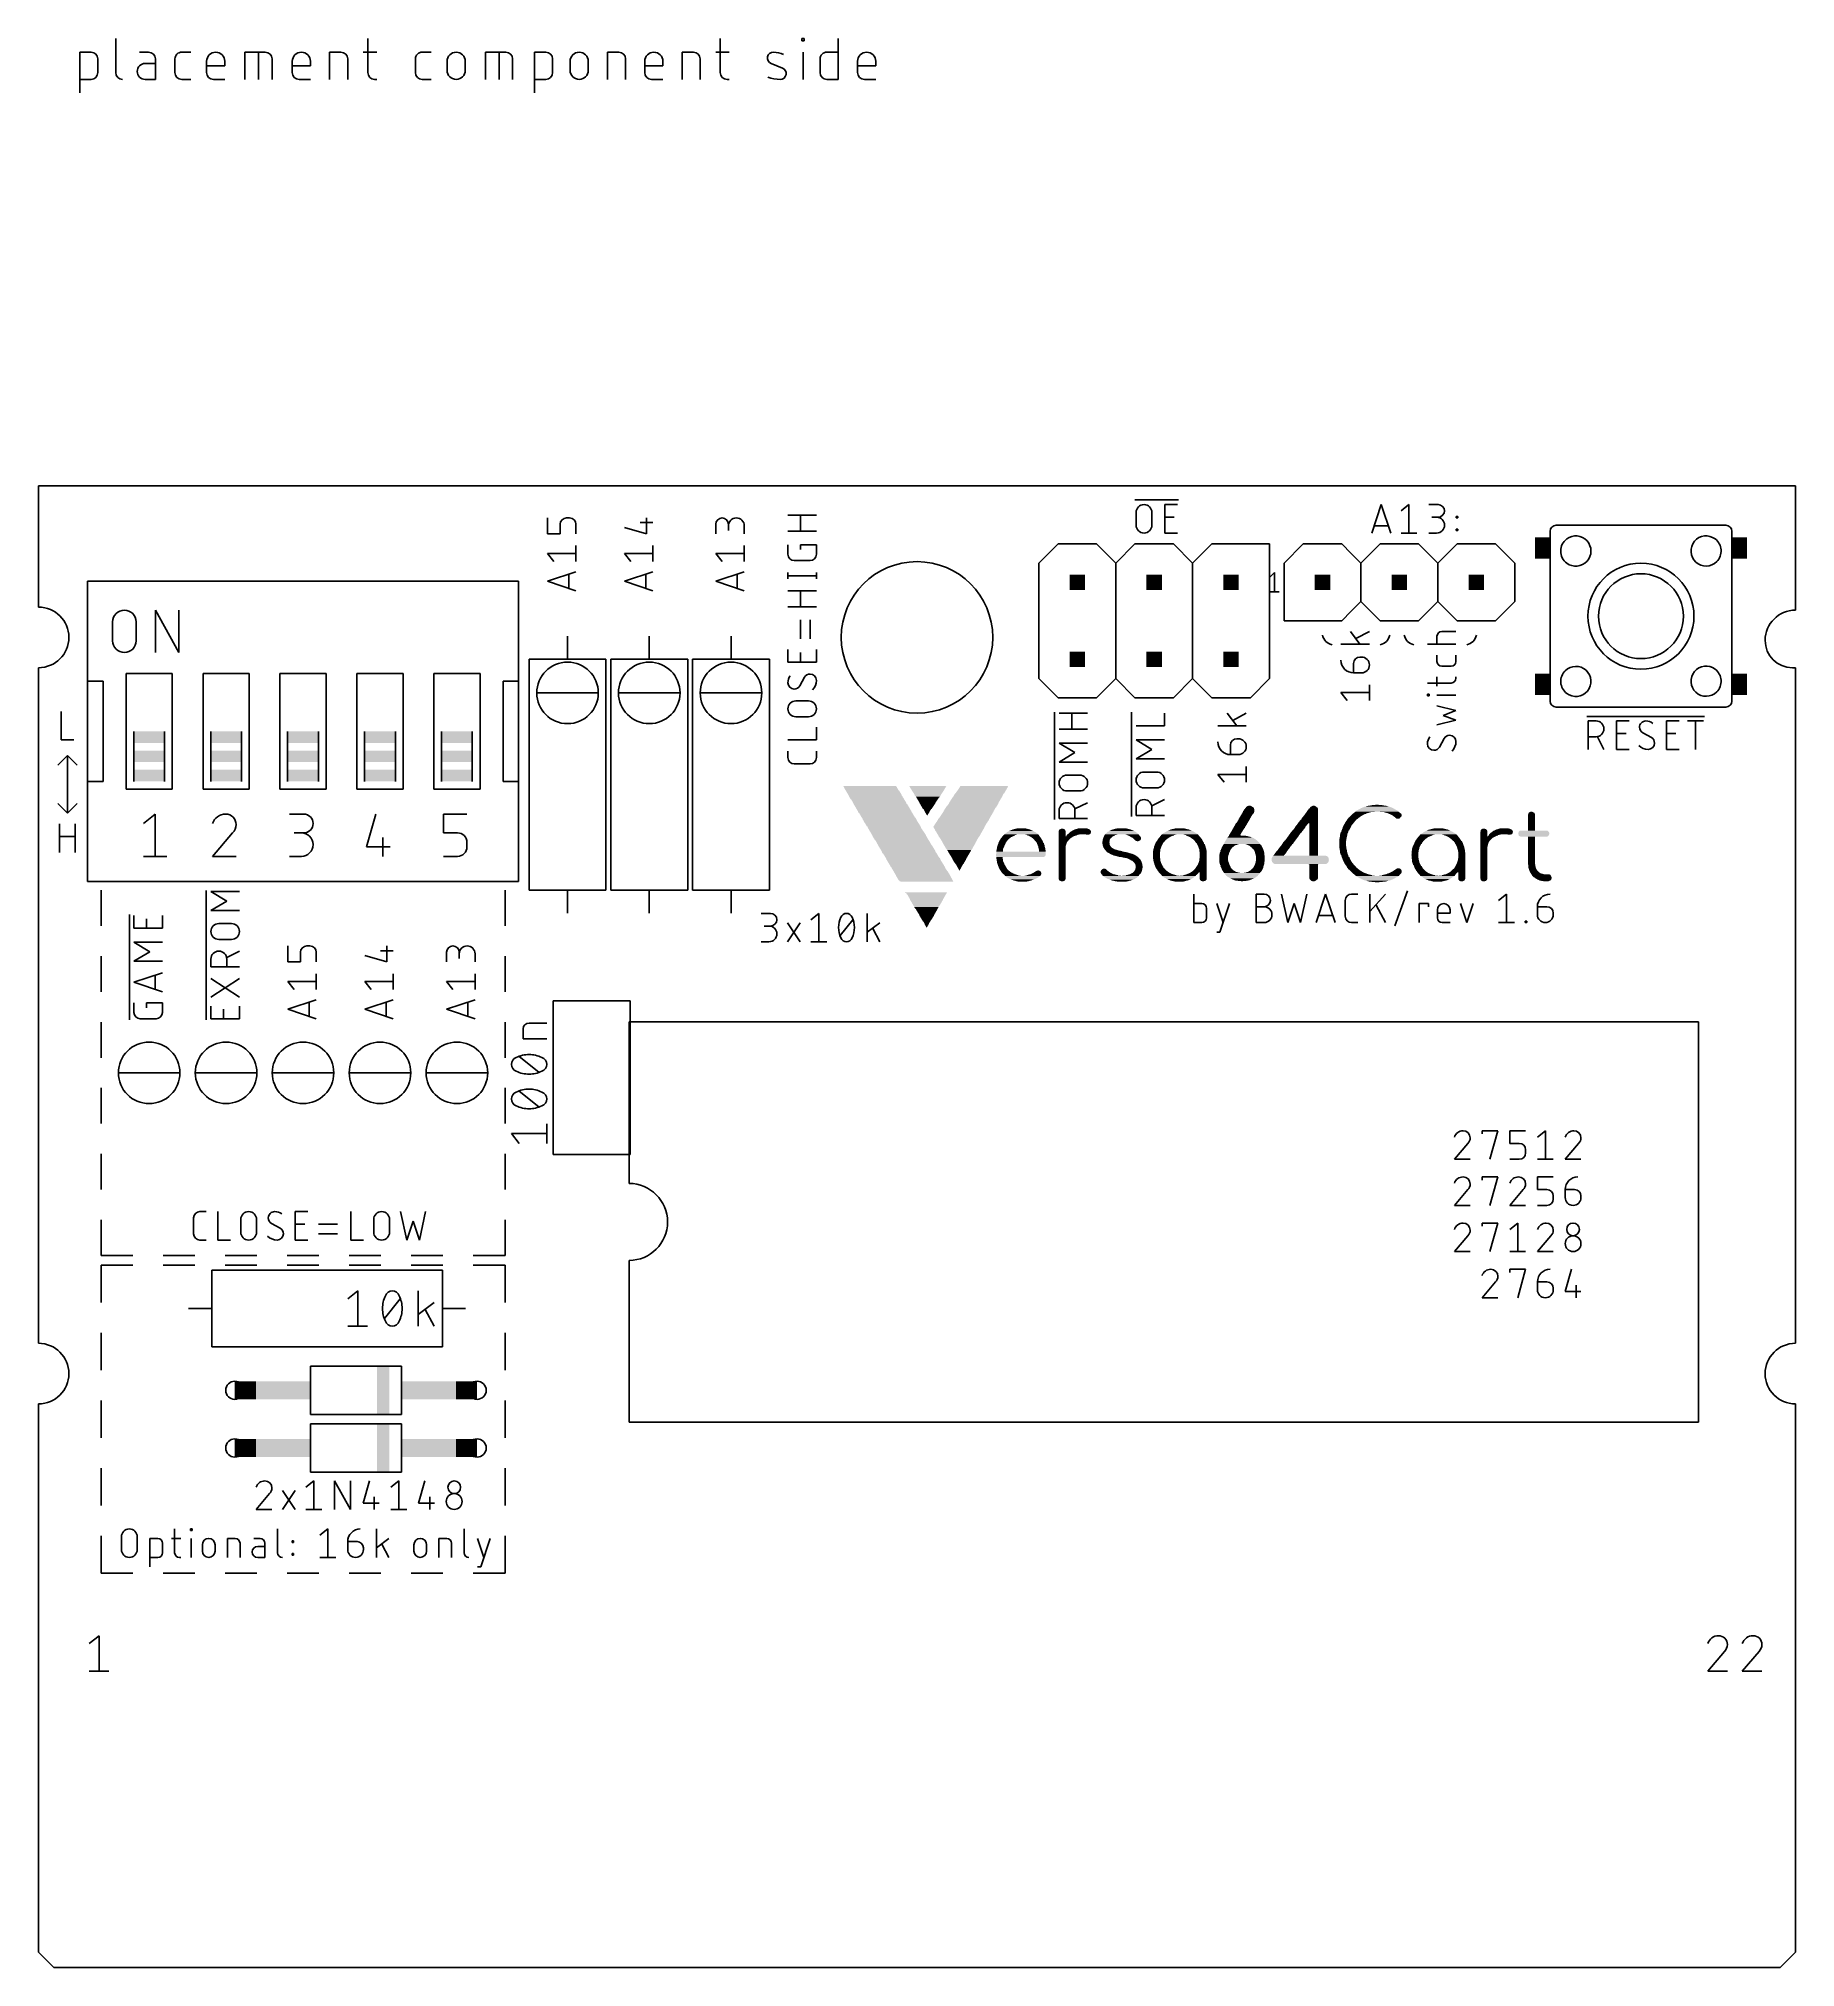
# Model space of a CAD drawing. Extents: x 0 to 58, y 0 to 63.7.
import ezdxf

# ---------------------------------------------------------------- set-up
doc = ezdxf.new("R2010")
doc.units = 0
for name, color, linetype in [('20', 30, 'CONTINUOUS'), ('21', 253, 'CONTINUOUS'), ('51', 253, 'CONTINUOUS')]:
    doc.layers.add(name, color=color, linetype=linetype)

# ---------------------------------------------------------------- blocks, each defined once
blk = doc.blocks.new('RECT')
blk.add_solid([(-0.5, -0.5), (0.5, -0.5), (-0.5, 0.5), (0.5, 0.5)])

msp = doc.modelspace()

# ---------------------------------------------------------------- linework, layer by layer
at = {"layer": '20'}
for p, q in [((0, 44.9), (0, 48.9)), ((0, 48.9), (58, 48.9)), ((58, 48.9), (58, 44.8)), ((0, 20.6), (0, 42.9)), ((58, 42.9), (57.9, 42.9)), ((58, 42.9), (58, 20.6)), ((0, 11), (0, 18.6)), ((58, 18.6), (58, 11)), ((0, 0.5), (0, 11)), ((58, 0.5), (58, 11)), ((0.5, 0), (0, 0.5)), ((57.5, 0), (0.5, 0)), ((57.5, 0), (58, 0.5))]:
    msp.add_line(p, q, dxfattribs=at)
msp.add_circle((29, 43.9), 2.5, dxfattribs=at)
for centre, radius, start, end in [((0, 43.9), 1, 0, 90), ((58, 43.8), 1, 90, 180), ((0, 43.9), 1, 270, 0), ((57.9, 43.8), 0.9, 180, 270), ((0, 19.6), 1, 0, 90), ((58, 19.6), 1, 90, 180), ((0, 19.6), 1, 270, 0), ((58, 19.6), 1, 180, 270)]:
    msp.add_arc(centre, radius, start, end, dxfattribs=at)
at = {"layer": '21'}
for p, q in [((1.3589, 61.8702), (1.3589, 63.2164)), ((1.3589, 63.2164), (1.7328, 63.2164)), ((2.5485, 63.6651), (2.5485, 62.5433)), ((3.632, 63.2164), (3.3329, 63.2164)), ((4.725, 63.2164), (5.0241, 63.2164)), ((6.813, 62.3189), (6.813, 63.2164)), ((6.813, 63.2164), (7.4861, 63.2164)), ((7.2617, 62.3189), (7.2617, 63.2164)), ((9.609, 62.3189), (9.609, 63.2164)), ((9.609, 63.2164), (9.983, 63.2164)), ((10.7198, 63.2164), (11.1685, 63.2164)), ((10.8694, 63.6651), (10.8694, 62.5433)), ((12.6643, 63.2164), (12.9635, 63.2164)), ((14.7524, 62.3189), (14.7524, 63.2164)), ((14.7524, 63.2164), (15.4255, 63.2164)), ((15.2011, 62.3189), (15.2011, 63.2164)), ((16.3706, 61.8702), (16.3706, 63.2164)), ((16.3706, 63.2164), (16.7446, 63.2164)), ((18.7804, 62.3189), (18.7804, 63.2164)), ((18.7804, 63.2164), (19.1543, 63.2164)), ((21.2443, 62.3189), (21.2443, 63.2164)), ((21.2443, 63.2164), (21.6182, 63.2164)), ((22.355, 63.2164), (22.8038, 63.2164)), ((22.5046, 63.6651), (22.5046, 62.5433)), ((25.2019, 63.5903), (25.2019, 63.6651)), ((25.2019, 63.6651), (25.2767, 63.6651)), ((25.2767, 63.5903), (25.2019, 63.5903)), ((25.2393, 62.3189), (25.2393, 63.2164)), ((25.2767, 63.6651), (25.2767, 63.5903)), ((26.0229, 63.2164), (26.3968, 63.2164)), ((26.3968, 63.6651), (26.3968, 62.3189)), ((1.9572, 62.992), (1.9572, 62.5433)), ((3.8564, 62.8424), (3.5199, 62.8424)), ((3.8564, 62.3189), (3.8564, 62.992)), ((4.5006, 62.5433), (4.5006, 62.992)), ((5.5481, 62.5433), (5.5481, 62.9172)), ((6.1464, 62.7676), (5.5481, 62.7676)), ((6.1464, 62.9172), (6.1464, 62.7676)), ((7.7105, 62.992), (7.7105, 62.3189)), ((8.3771, 62.5433), (8.3771, 62.9172)), ((8.9754, 62.7676), (8.3771, 62.7676)), ((8.9754, 62.9172), (8.9754, 62.7676)), ((10.2074, 62.992), (10.2074, 62.3189)), ((12.44, 62.5433), (12.44, 62.992)), ((13.4875, 62.6181), (13.4875, 62.9172)), ((14.0858, 62.9172), (14.0858, 62.6181)), ((15.6498, 62.992), (15.6498, 62.3189)), ((16.969, 62.992), (16.969, 62.5433)), ((17.5484, 62.6181), (17.5484, 62.9172)), ((18.1467, 62.9172), (18.1467, 62.6181)), ((19.3787, 62.992), (19.3787, 62.3189)), ((20.0123, 62.5433), (20.0123, 62.9172)), ((20.6106, 62.7676), (20.0123, 62.7676)), ((20.6106, 62.9172), (20.6106, 62.7676)), ((21.8426, 62.992), (21.8426, 62.3189)), ((24.5594, 62.6928), (24.1854, 62.8424)), ((25.7985, 62.5433), (25.7985, 62.992)), ((27.0391, 62.5433), (27.0391, 62.9172)), ((27.6374, 62.7676), (27.0391, 62.7676)), ((27.6374, 62.9172), (27.6374, 62.7676)), ((1.7328, 62.3189), (1.3589, 62.3189)), ((3.5199, 62.3189), (3.8564, 62.3189)), ((5.0241, 62.3189), (4.725, 62.3189)), ((6.1464, 62.3189), (5.7725, 62.3189)), ((8.9754, 62.3189), (8.6014, 62.3189)), ((11.0937, 62.3189), (11.1685, 62.3189)), ((12.9635, 62.3189), (12.6643, 62.3189)), ((16.7446, 62.3189), (16.3706, 62.3189)), ((20.6106, 62.3189), (20.2367, 62.3189)), ((22.729, 62.3189), (22.8038, 62.3189)), ((26.3968, 62.3189), (26.0229, 62.3189)), ((27.6374, 62.3189), (27.2635, 62.3189)), ((36.195, 48.4378), (37.6355, 48.4378)), ((16.8021, 47.3216), (16.8021, 47.8437)), ((17.5331, 47.8437), (17.4286, 47.8437)), ((20.0731, 47.3216), (20.0731, 47.8437)), ((24.7396, 47.9312), (25.6794, 47.9312)), ((25.1573, 47.4091), (25.1573, 47.9312)), ((36.2331, 47.6067), (36.2331, 48.0243)), ((36.7552, 48.0243), (36.7552, 47.6067)), ((37.1797, 47.3456), (37.1797, 48.2854)), ((37.1797, 48.2854), (37.5974, 48.2854)), ((37.1797, 47.8677), (37.493, 47.8677)), ((44.0119, 47.3456), (44.3251, 48.2854)), ((44.3251, 48.2854), (44.6384, 47.3456)), ((44.9785, 48.0766), (45.2395, 48.2854)), ((45.2395, 48.2854), (45.2395, 47.3456)), ((45.8929, 48.2854), (46.2061, 48.2854)), ((46.2061, 47.8677), (45.9973, 47.8677)), ((46.7984, 47.8416), (46.7984, 47.8938)), ((46.7984, 47.8938), (46.8506, 47.8938)), ((46.8506, 47.8416), (46.7984, 47.8416)), ((46.8506, 47.8938), (46.8506, 47.8416)), ((17.2198, 47.3216), (16.8021, 47.3216)), ((17.2198, 47.6349), (17.2198, 47.3216)), ((17.7419, 47.3216), (17.7419, 47.6349)), ((19.3421, 47.5304), (20.0731, 47.3216)), ((19.8642, 47.6871), (20.2819, 47.6871)), ((22.3584, 47.3216), (22.3584, 47.6349)), ((22.776, 47.6349), (22.776, 47.426)), ((23.2981, 47.3216), (23.2981, 47.5827)), ((25.6794, 47.4091), (24.7396, 47.4091)), ((37.5974, 47.3456), (37.1797, 47.3456)), ((44.5601, 47.5806), (44.0902, 47.5806)), ((44.9785, 47.3456), (45.5006, 47.3456)), ((45.8929, 47.3456), (46.1539, 47.3456)), ((46.7984, 47.4239), (46.7984, 47.4761)), ((46.7984, 47.4761), (46.8506, 47.4761)), ((46.8506, 47.4239), (46.7984, 47.4239)), ((46.8506, 47.4761), (46.8506, 47.4239)), ((50.5, 47.6), (55.65, 47.6)), ((17.0109, 46.4072), (16.8021, 46.6683)), ((16.8021, 46.6683), (17.7419, 46.6683)), ((17.7419, 46.4072), (17.7419, 46.9293)), ((19.5509, 46.4072), (19.3421, 46.6683)), ((19.3421, 46.6683), (20.2819, 46.6683)), ((20.2819, 46.4072), (20.2819, 46.9293)), ((22.5672, 46.4072), (22.3584, 46.6683)), ((22.3584, 46.6683), (23.2981, 46.6683)), ((23.2981, 46.4072), (23.2981, 46.9293)), ((24.7396, 46.6426), (24.7396, 46.9559)), ((25.1573, 46.7992), (25.1573, 46.9559)), ((25.1573, 46.9559), (25.6794, 46.9559)), ((25.6794, 46.9559), (25.6794, 46.6426)), ((33.655, 46.99), (33.02, 46.355)), ((34.925, 46.99), (33.655, 46.99)), ((35.56, 46.355), (34.925, 46.99)), ((36.195, 46.99), (35.56, 46.355)), ((37.465, 46.99), (36.195, 46.99)), ((38.1, 46.355), (37.465, 46.99)), ((38.735, 46.99), (38.1, 46.355)), ((40.005, 46.99), (38.735, 46.99)), ((40.64, 46.99), (40.005, 46.99)), ((40.64, 46.99), (40.64, 44.45)), ((41.7512, 46.99), (41.1163, 46.355)), ((41.7512, 46.99), (43.0213, 46.99)), ((43.0213, 46.99), (43.3388, 46.6725)), ((43.9738, 46.6725), (44.2913, 46.99)), ((44.2913, 46.99), (45.5613, 46.99)), ((44.2913, 46.99), (45.5613, 46.99)), ((45.5613, 46.99), (45.8788, 46.6725)), ((46.5138, 46.6725), (46.8313, 46.99)), ((46.8313, 46.99), (48.1013, 46.99)), ((48.1013, 46.99), (48.7363, 46.355)), ((16.8021, 45.7539), (17.7419, 46.0671)), ((17.5069, 45.9888), (17.5069, 45.5189)), ((19.3421, 45.7539), (20.2819, 46.0671)), ((20.047, 45.9888), (20.047, 45.5189)), ((22.3584, 45.7539), (23.2981, 46.0671)), ((23.0632, 45.9888), (23.0632, 45.5189)), ((24.7396, 45.8284), (24.7396, 46.0372)), ((24.7396, 45.9328), (25.6794, 45.9328)), ((25.4706, 46.4337), (24.9484, 46.4337)), ((25.6794, 45.8284), (25.6794, 46.0372)), ((33.02, 43.815), (33.02, 46.355)), ((35.56, 43.815), (35.56, 46.355)), ((38.1, 44.45), (38.1, 46.355)), ((38.1, 46.355), (38.1, 44.45)), ((40.64, 45.8788), (40.7988, 46.0375)), ((40.7988, 46.0375), (40.7988, 45.4025)), ((41.1163, 46.355), (41.1163, 45.085)), ((48.7363, 46.355), (48.7363, 45.085)), ((49.9, 43.15), (49.9, 46)), ((55.9, 46.05), (55.9, 43.15)), ((15.8433, 45.7518), (1.6193, 45.7518)), ((1.6193, 45.7518), (1.6193, 42.4498)), ((15.8433, 42.4498), (15.8433, 45.7518)), ((17.7419, 45.4406), (16.8021, 45.7539)), ((20.2819, 45.4406), (19.3421, 45.7539)), ((23.2981, 45.4406), (22.3584, 45.7539)), ((24.7396, 45.4319), (25.6794, 45.4319)), ((25.1573, 44.9098), (25.1573, 45.4319)), ((40.64, 45.4025), (40.9575, 45.4025)), ((25.6794, 44.9098), (24.7396, 44.9098)), ((41.1163, 45.085), (41.1163, 44.45)), ((43.3388, 44.7675), (43.0213, 44.45)), ((44.2913, 44.45), (43.9738, 44.7675)), ((45.8788, 44.7675), (45.5613, 44.45)), ((46.8313, 44.45), (46.5138, 44.7675)), ((48.7363, 45.085), (48.1013, 44.45)), ((17.4625, 43.18), (17.4625, 43.942)), ((20.1613, 43.18), (20.1613, 43.942)), ((22.86, 43.18), (22.86, 43.942)), ((25.1573, 43.8517), (25.1573, 44.4782)), ((25.4706, 43.8517), (25.4706, 44.4782)), ((38.1, 42.545), (38.1, 44.45)), ((38.1, 44.45), (38.1, 42.545)), ((40.64, 44.45), (40.64, 42.545)), ((43.0213, 44.45), (41.1163, 44.45)), ((43.3091, 44.0944), (43.6224, 43.6767)), ((43.9357, 44.0944), (43.4919, 43.8595)), ((45.5613, 44.45), (44.2913, 44.45)), ((46.1666, 43.6767), (46.1666, 43.9378)), ((46.3233, 44.0944), (46.7932, 44.0944)), ((48.1013, 44.45), (46.8313, 44.45)), ((24.7396, 43.0827), (24.7396, 43.5004)), ((25.1573, 43.0827), (25.1573, 43.396)), ((25.6794, 43.5004), (25.6794, 43.0827)), ((33.02, 42.545), (33.02, 43.815)), ((35.56, 42.545), (35.56, 43.815)), ((43.9357, 43.6767), (42.9959, 43.6767)), ((46.7932, 43.6767), (45.8533, 43.6767)), ((46.1666, 43.1029), (46.1666, 43.3117)), ((46.7932, 43.3117), (46.7932, 43.1029)), ((2.8893, 42.4498), (2.8893, 42.7037)), ((2.8893, 42.7037), (3.1433, 42.7037)), ((4.1593, 42.7037), (4.4133, 42.7037)), ((4.4133, 42.7037), (4.4133, 42.4498)), ((5.4293, 42.4498), (5.4293, 42.7037)), ((5.4293, 42.7037), (5.6833, 42.7037)), ((6.6993, 42.7037), (6.9533, 42.7037)), ((6.9533, 42.7037), (6.9533, 42.4498)), ((7.9693, 42.4498), (7.9693, 42.7037)), ((7.9693, 42.7037), (8.2233, 42.7037)), ((9.2393, 42.7037), (9.4932, 42.7037)), ((9.4932, 42.7037), (9.4932, 42.4498)), ((10.5092, 42.4498), (10.5092, 42.7037)), ((10.5092, 42.7037), (10.7633, 42.7037)), ((11.7793, 42.7037), (12.0333, 42.7037)), ((12.0333, 42.7037), (12.0333, 42.4498)), ((13.0493, 42.4498), (13.0493, 42.7037)), ((13.0493, 42.7037), (13.3033, 42.7037)), ((14.3193, 42.7037), (14.5732, 42.7037)), ((14.5732, 42.7037), (14.5732, 42.4498)), ((16.1925, 43.18), (16.1925, 35.56)), ((18.7325, 43.18), (16.1925, 43.18)), ((18.7325, 35.56), (18.7325, 43.18)), ((18.8912, 43.18), (18.8912, 35.56)), ((21.4313, 43.18), (18.8912, 43.18)), ((21.4313, 35.56), (21.4313, 43.18)), ((21.59, 43.18), (21.59, 35.56)), ((24.13, 43.18), (21.59, 43.18)), ((24.13, 35.56), (24.13, 43.18)), ((25.6794, 43.0827), (24.7396, 43.0827)), ((43.4135, 42.7301), (43.4135, 43.0434)), ((43.6746, 42.7301), (43.4135, 42.7301)), ((43.6224, 43.2522), (43.6746, 43.2522)), ((46.6365, 42.9462), (46.3233, 42.9462)), ((2.1273, 42.4498), (1.6193, 42.4498)), ((1.6193, 42.4498), (1.6193, 39.1478)), ((2.1273, 39.1478), (2.1273, 42.4498)), ((15.8433, 42.4498), (15.3353, 42.4498)), ((15.3353, 42.4498), (15.3353, 39.1478)), ((15.8433, 39.1478), (15.8433, 42.4498)), ((25.2878, 42.5842), (25.1312, 42.2971)), ((33.655, 41.91), (33.02, 42.545)), ((35.56, 42.545), (34.925, 41.91)), ((36.195, 41.91), (35.56, 42.545)), ((38.1, 42.545), (37.465, 41.91)), ((38.735, 41.91), (38.1, 42.545)), ((40.64, 42.545), (40.005, 41.91)), ((43.2047, 41.8157), (42.9959, 42.0767)), ((42.9959, 42.0767), (43.9357, 42.0767)), ((43.9357, 41.8157), (43.9357, 42.3378)), ((45.8533, 42.3936), (46.6365, 42.3936)), ((45.8533, 41.9697), (45.8533, 42.0219)), ((45.8533, 42.0219), (45.9056, 42.0219)), ((45.9056, 42.0219), (45.9056, 41.9697)), ((46.1666, 42.2892), (46.1666, 42.6025)), ((46.7932, 42.5503), (46.7932, 42.6025)), ((0.7437, 41.4592), (0.7437, 40.5194)), ((2.8893, 41.6878), (2.8893, 38.8938)), ((4.4133, 38.8938), (4.4133, 41.6878)), ((5.4293, 41.6878), (5.4293, 38.8938)), ((6.9533, 38.8938), (6.9533, 41.6878)), ((7.9693, 41.6878), (7.9693, 38.8938)), ((9.4932, 38.8938), (9.4932, 41.6878)), ((10.5092, 41.6878), (10.5092, 38.8938)), ((12.0333, 38.8938), (12.0333, 41.6878)), ((13.0493, 41.6878), (13.0493, 38.8938)), ((14.5732, 38.8938), (14.5732, 41.6878)), ((25.0007, 41.8048), (25.4183, 41.8048)), ((33.5407, 37.8846), (33.5407, 41.4338)), ((34.925, 41.91), (33.655, 41.91)), ((33.6931, 41.3957), (34.6329, 41.3957)), ((34.1108, 40.8735), (34.1108, 41.3957)), ((36.0807, 37.9873), (36.0807, 41.4338)), ((37.465, 41.91), (36.195, 41.91)), ((37.1729, 40.978), (37.1729, 41.3957)), ((40.005, 41.91), (38.735, 41.91)), ((39.2451, 41.3957), (39.5584, 40.978)), ((39.8717, 41.3957), (39.4279, 41.1607)), ((45.9056, 41.9697), (45.8533, 41.9697)), ((46.7932, 41.9958), (46.1666, 41.9958)), ((46.7932, 41.4819), (46.1666, 41.6385)), ((46.3755, 41.3252), (46.7932, 41.4819)), ((55.65, 41.6), (50.15, 41.6)), ((3.1433, 40.7988), (3.1433, 39.1478)), ((4.1593, 40.7988), (4.1593, 39.1478)), ((5.6833, 40.7988), (5.6833, 39.1478)), ((6.6993, 40.7988), (6.6993, 39.1478)), ((8.2233, 40.7988), (8.2233, 39.1478)), ((9.2393, 40.7988), (9.2393, 39.1478)), ((10.7633, 40.7988), (10.7633, 39.1478)), ((11.7793, 40.7988), (11.7793, 39.1478)), ((13.3033, 40.7988), (13.3033, 39.1478)), ((14.3193, 40.7988), (14.3193, 39.1478)), ((25.4183, 41.2826), (25.0007, 41.2826)), ((25.6794, 40.5224), (25.6794, 40.9401)), ((34.6329, 40.8735), (33.6931, 40.8735)), ((36.2331, 40.978), (37.1729, 40.978)), ((39.8717, 40.978), (38.9319, 40.978)), ((46.1666, 41.012), (46.7932, 41.1686)), ((46.7932, 41.1686), (46.3755, 41.3252)), ((51.1175, 41.294), (55.0019, 41.294)), ((51.1556, 40.2019), (51.1556, 41.1416)), ((51.1556, 41.1416), (51.4167, 41.1416)), ((52.0965, 40.2019), (52.0965, 41.1416)), ((52.0965, 41.1416), (52.5142, 41.1416)), ((53.244, 40.5934), (52.9568, 40.7501)), ((53.7424, 40.2019), (53.7424, 41.1416)), ((53.7424, 41.1416), (54.1601, 41.1416)), ((54.4417, 41.1416), (54.9638, 41.1416)), ((54.7028, 40.2019), (54.7028, 41.1416)), ((0.7437, 40.5194), (1.1613, 40.5194)), ((24.7396, 40.5224), (25.6794, 40.5224)), ((24.7396, 39.9344), (24.7396, 40.1433)), ((25.6794, 40.1433), (25.6794, 39.9344)), ((34.2152, 40.0983), (33.6931, 40.4115)), ((33.6931, 40.4115), (34.6329, 40.4115)), ((36.7552, 40.201), (36.2331, 40.5142)), ((36.2331, 40.5142), (37.1729, 40.5142)), ((36.2331, 39.8877), (36.7552, 40.201)), ((39.3495, 40.0313), (39.3495, 40.3446)), ((39.5584, 40.5534), (39.6106, 40.5534)), ((46.4016, 40.5675), (46.2449, 40.2803)), ((51.4167, 40.6195), (51.1556, 40.6195)), ((51.6777, 40.2019), (51.4689, 40.6195)), ((52.0965, 40.724), (52.4098, 40.724)), ((52.5142, 40.2019), (52.0965, 40.2019)), ((53.7424, 40.724), (54.0557, 40.724)), ((54.1601, 40.2019), (53.7424, 40.2019)), ((0.635, 39.6875), (0.9525, 40.005)), ((0.9525, 40.005), (0.9525, 38.1)), ((0.9525, 40.005), (1.27, 39.6875)), ((25.4706, 39.7256), (24.9484, 39.7256)), ((33.6931, 39.785), (34.2152, 40.0983)), ((34.6329, 39.785), (33.6931, 39.785)), ((37.1729, 39.8877), (36.2331, 39.8877)), ((39.6106, 40.0313), (39.3495, 40.0313)), ((39.8717, 39.1169), (39.8717, 39.6391)), ((1.6193, 39.1478), (2.1273, 39.1478)), ((1.6193, 39.1478), (1.6193, 35.8458)), ((4.4133, 38.8938), (2.8893, 38.8938)), ((6.9533, 38.8938), (5.4293, 38.8938)), ((9.4932, 38.8938), (7.9693, 38.8938)), ((12.0333, 38.8938), (10.5092, 38.8938)), ((14.5732, 38.8938), (13.0493, 38.8938)), ((15.3353, 39.1478), (15.8433, 39.1478)), ((15.8433, 35.8458), (15.8433, 39.1478)), ((33.9542, 39.3535), (34.3718, 39.3535)), ((36.4942, 39.4562), (36.9118, 39.4562)), ((36.9118, 38.9341), (36.4942, 38.9341)), ((39.1407, 39.1169), (38.9319, 39.378)), ((38.9319, 39.378), (39.8717, 39.378)), ((0.635, 38.4175), (0.9525, 38.1)), ((0.9525, 38.1), (1.27, 38.4175)), ((34.3718, 38.8314), (33.9542, 38.8314)), ((34.6329, 38.4448), (34.2152, 38.236)), ((36.2331, 38.0254), (36.2331, 38.2864)), ((37.1729, 38.5475), (36.7552, 38.3386)), ((36.7552, 38.2864), (36.7552, 38.0254)), ((0.6914, 36.8046), (0.6914, 37.7444)), ((1.2136, 37.7444), (1.2136, 36.8046)), ((33.6931, 37.9227), (33.6931, 38.1838)), ((34.6329, 37.9227), (33.6931, 37.9227)), ((34.2152, 38.1838), (34.2152, 37.9227)), ((37.1729, 38.0254), (36.2331, 38.0254)), ((0.6914, 37.3267), (1.2136, 37.3267)), ((1.6193, 35.8458), (15.8433, 35.8458)), ((2.0638, 35.56), (2.0638, 34.3825)), ((5.5372, 31.2738), (5.5372, 35.5496)), ((6.2117, 35.1983), (5.6896, 35.5115)), ((5.6896, 35.5115), (6.6294, 35.5115)), ((5.6896, 34.885), (6.2117, 35.1983)), ((15.3988, 34.3825), (15.3988, 35.56)), ((16.1925, 35.56), (18.7325, 35.56)), ((17.4625, 35.56), (17.4625, 34.798)), ((18.8912, 35.56), (21.4313, 35.56)), ((20.1613, 35.56), (20.1613, 34.798)), ((21.59, 35.56), (24.13, 35.56)), ((22.86, 35.56), (22.86, 34.798)), ((38.1381, 35.4267), (38.1381, 34.4869)), ((38.3992, 35.1134), (38.1381, 35.1134)), ((38.8955, 35.1134), (39.1044, 34.4869)), ((38.9999, 34.1736), (39.3132, 35.1134)), ((40.1975, 34.4869), (40.1975, 35.4267)), ((40.1975, 35.4267), (40.4586, 35.4267)), ((41.0336, 35.4267), (41.2425, 34.4869)), ((41.2425, 34.4869), (41.4513, 35.1134)), ((41.4513, 35.1134), (41.6602, 34.4869)), ((41.6602, 34.4869), (41.869, 35.4267)), ((42.1744, 34.4869), (42.4876, 35.4267)), ((42.4876, 35.4267), (42.8009, 34.4869)), ((43.1384, 34.6957), (43.1384, 35.2178)), ((43.3472, 35.4267), (43.5561, 35.4267)), ((43.9466, 34.4869), (43.9466, 35.4267)), ((44.4687, 35.4267), (43.9466, 34.8523)), ((44.4687, 34.4869), (44.1554, 35.0612)), ((44.7781, 34.3824), (45.1958, 35.5311)), ((45.5758, 34.4869), (45.5758, 35.1134)), ((45.5758, 35.1134), (45.889, 35.1134)), ((45.889, 35.1134), (45.889, 35.009)), ((46.9422, 35.1134), (47.151, 34.4869)), ((47.151, 34.4869), (47.3599, 35.1134)), ((48.2006, 35.2178), (48.4617, 35.4267)), ((48.4617, 35.4267), (48.4617, 34.4869)), ((2.9972, 31.2738), (2.9972, 34.7564)), ((3.1496, 34.3006), (3.1496, 34.7183)), ((3.5673, 34.3006), (3.5673, 34.6139)), ((4.0894, 34.7183), (4.0894, 34.3006)), ((6.6294, 34.885), (5.6896, 34.885)), ((5.9507, 34.4535), (6.3683, 34.4535)), ((23.8506, 34.7917), (24.1639, 34.7917)), ((24.7258, 33.8518), (25.1435, 34.4784)), ((24.7258, 34.4784), (25.1435, 33.8518)), ((25.4965, 34.5828), (25.7576, 34.7917)), ((25.7576, 34.7917), (25.7576, 33.8518)), ((26.4631, 34.0607), (26.8808, 34.5828)), ((27.3575, 33.8518), (27.3575, 34.7917)), ((27.7752, 34.4784), (27.3575, 34.1651)), ((38.1381, 34.4869), (38.3992, 34.4869)), ((38.5558, 34.6435), (38.5558, 34.9567)), ((40.1975, 35.009), (40.4586, 35.009)), ((40.4586, 34.4869), (40.1975, 34.4869)), ((42.7226, 34.7218), (42.2527, 34.7218)), ((43.5561, 34.4869), (43.3472, 34.4869)), ((46.1802, 34.6435), (46.1802, 34.9045)), ((46.5979, 34.8001), (46.1802, 34.8001)), ((46.5979, 34.4869), (46.3368, 34.4869)), ((46.5979, 34.9045), (46.5979, 34.8001)), ((48.2006, 34.4869), (48.7227, 34.4869)), ((49.0756, 34.4869), (49.0756, 34.5391)), ((49.0756, 34.5391), (49.1279, 34.5391)), ((49.1279, 34.4869), (49.0756, 34.4869)), ((49.1279, 34.5391), (49.1279, 34.4869)), ((49.4808, 35.009), (49.794, 35.009)), ((49.4808, 34.7479), (49.4808, 35.009)), ((50.0029, 34.8001), (50.0029, 34.7479)), ((4.0894, 34.3006), (3.1496, 34.3006)), ((3.6717, 33.5236), (3.1496, 33.8369)), ((3.1496, 33.8369), (4.0894, 33.8369)), ((6.3683, 33.9314), (5.9507, 33.9314)), ((23.8506, 33.8518), (24.1117, 33.8518)), ((24.1639, 34.374), (23.955, 34.374)), ((25.4965, 33.8518), (26.0186, 33.8518)), ((27.7752, 33.8518), (27.5403, 34.2956)), ((38.8955, 34.1736), (38.9999, 34.1736)), ((2.0638, 33.3825), (2.0638, 32.205)), ((3.1496, 33.2103), (3.6717, 33.5236)), ((4.0894, 33.2103), (3.1496, 33.2103)), ((5.6896, 33.0227), (5.6896, 33.2837)), ((6.6294, 33.5448), (6.2117, 33.3359)), ((6.2117, 33.2837), (6.2117, 33.0227)), ((8.2296, 33.1929), (8.2296, 33.715)), ((8.6473, 33.1929), (8.2296, 33.1929)), ((8.6473, 33.5061), (8.6473, 33.1929)), ((8.9606, 33.715), (8.8561, 33.715)), ((9.1694, 33.1929), (9.1694, 33.5061)), ((10.7696, 33.4017), (11.5006, 33.1929)), ((11.2917, 33.5583), (11.7094, 33.5583)), ((11.5006, 33.1929), (11.5006, 33.715)), ((13.4684, 33.1929), (13.4684, 33.5061)), ((13.886, 33.5061), (13.886, 33.2973)), ((14.4082, 33.1929), (14.4082, 33.4539)), ((15.3988, 32.205), (15.3988, 33.3825)), ((3.1496, 32.5178), (4.0894, 32.831)), ((4.0894, 32.2045), (3.1496, 32.5178)), ((3.8545, 32.7527), (3.8545, 32.2828)), ((6.6294, 33.0227), (5.6896, 33.0227)), ((6.6294, 32.0199), (5.6896, 32.6464)), ((5.6896, 32.0199), (6.6294, 32.6464)), ((8.4384, 32.2785), (8.2296, 32.5395)), ((8.2296, 32.5395), (9.1694, 32.5395)), ((9.1694, 32.2785), (9.1694, 32.8006)), ((10.9784, 32.2785), (10.7696, 32.5395)), ((10.7696, 32.5395), (11.7094, 32.5395)), ((11.7094, 32.2785), (11.7094, 32.8006)), ((13.6772, 32.2785), (13.4684, 32.5395)), ((13.4684, 32.5395), (14.4082, 32.5395)), ((14.4082, 32.2785), (14.4082, 32.8006)), ((3.1496, 31.5207), (3.1496, 31.834)), ((3.5673, 31.6773), (3.5673, 31.834)), ((3.5673, 31.834), (4.0894, 31.834)), ((4.0894, 31.834), (4.0894, 31.5207)), ((8.2296, 31.6251), (9.1694, 31.9384)), ((8.9345, 31.8601), (8.9345, 31.3902)), ((10.7696, 31.6251), (11.7094, 31.9384)), ((11.4745, 31.8601), (11.4745, 31.3902)), ((13.4684, 31.6251), (14.4082, 31.9384)), ((14.1732, 31.8601), (14.1732, 31.3902)), ((16.9863, 26.8288), (16.9863, 31.9088)), ((19.5263, 31.9088), (16.9863, 31.9088)), ((19.5263, 31.9088), (19.5263, 26.8288)), ((2.0638, 31.205), (2.0638, 30.0275)), ((3.8806, 31.3118), (3.3584, 31.3118)), ((5.6896, 31.3118), (5.6896, 31.7295)), ((6.6294, 31.3118), (5.6896, 31.3118)), ((6.1073, 31.3118), (6.1073, 31.6251)), ((6.6294, 31.7295), (6.6294, 31.3118)), ((9.1694, 31.3118), (8.2296, 31.6251)), ((11.7094, 31.3118), (10.7696, 31.6251)), ((14.4082, 31.3118), (13.4684, 31.6251)), ((15.3988, 30.0275), (15.3988, 31.205)), ((19.4945, 31.2103), (19.4945, 25.8763)), ((19.4945, 31.2103), (54.8005, 31.2103)), ((54.8005, 18.0023), (54.8005, 31.2103)), ((15.9978, 30.6529), (15.9978, 30.9774)), ((16.7767, 30.6529), (15.9978, 30.6529)), ((16.1925, 31.1721), (16.7767, 31.1721)), ((16.5171, 29.548), (15.8679, 30.0672)), ((2.0638, 29.0275), (2.0638, 27.85)), ((15.3988, 27.85), (15.3988, 29.0275)), ((16.5171, 28.405), (15.8679, 28.9242)), ((15.8679, 27.1971), (15.6083, 27.5216)), ((15.6083, 27.5216), (16.7767, 27.5216)), ((16.7767, 27.1971), (16.7767, 27.8462)), ((47.6554, 27.5117), (47.6554, 27.6162)), ((47.6554, 27.6162), (48.1775, 27.6162)), ((48.1775, 27.6162), (47.9164, 26.6764)), ((48.5697, 27.1985), (48.5697, 27.6162)), ((48.5697, 27.6162), (49.0919, 27.6162)), ((49.4841, 27.4073), (49.7452, 27.6162)), ((49.7452, 27.6162), (49.7452, 26.6764)), ((2.0638, 26.85), (2.0638, 25.6725)), ((15.3988, 25.6725), (15.3988, 26.85)), ((16.9863, 26.8288), (19.5263, 26.8288)), ((47.1847, 27.1985), (46.741, 26.6764)), ((48.883, 27.1985), (48.5697, 27.1985)), ((49.0919, 26.8852), (49.0919, 26.9896)), ((50.8423, 27.1985), (50.3985, 26.6764)), ((46.741, 26.6764), (47.2631, 26.6764)), ((48.5697, 26.6764), (48.883, 26.6764)), ((49.4841, 26.6764), (50.0063, 26.6764)), ((50.3985, 26.6764), (50.9207, 26.6764)), ((47.1847, 25.6745), (46.741, 25.1524)), ((47.6554, 25.9877), (47.6554, 26.0922)), ((47.6554, 26.0922), (48.1775, 26.0922)), ((48.1775, 26.0922), (47.9164, 25.1524)), ((49.0135, 25.6745), (48.5697, 25.1524)), ((49.4841, 25.6745), (49.4841, 26.0922)), ((49.4841, 26.0922), (50.0063, 26.0922)), ((49.7974, 25.6745), (49.4841, 25.6745)), ((50.3985, 25.6745), (50.7118, 25.6745)), ((50.3985, 25.4134), (50.3985, 25.6745)), ((5.3269, 24.9491), (5.5358, 24.9491)), ((5.9149, 24.9491), (5.9149, 24.0094)), ((8.4752, 24.0094), (8.4752, 24.9491)), ((8.4752, 24.9491), (8.8929, 24.9491)), ((10.304, 24.9491), (10.304, 24.0094)), ((11.9439, 24.9491), (12.1528, 24.0094)), ((12.5705, 24.0094), (12.7793, 24.9491)), ((46.741, 25.1524), (47.2631, 25.1524)), ((48.5697, 25.1524), (49.0919, 25.1524)), ((49.4841, 25.1524), (49.7974, 25.1524)), ((50.0063, 25.3612), (50.0063, 25.4656)), ((50.9207, 25.4656), (50.9207, 25.4134)), ((2.0638, 24.6725), (2.0638, 23.495)), ((5.1181, 24.2182), (5.1181, 24.7403)), ((6.6751, 24.2704), (6.6751, 24.6881)), ((7.1973, 24.6881), (7.1973, 24.2704)), ((7.9767, 24.4009), (7.6896, 24.5576)), ((8.4752, 24.5315), (8.7885, 24.5315)), ((9.2442, 24.5315), (9.8707, 24.5315)), ((9.2442, 24.2182), (9.8707, 24.2182)), ((11.0642, 24.2704), (11.0642, 24.6881)), ((11.5864, 24.6881), (11.5864, 24.2704)), ((12.1528, 24.0094), (12.3616, 24.6359)), ((12.3616, 24.6359), (12.5705, 24.0094)), ((15.3988, 23.495), (15.3988, 24.6725)), ((47.6554, 24.4637), (47.6554, 24.5682)), ((47.6554, 24.5682), (48.1775, 24.5682)), ((48.1775, 24.5682), (47.9164, 23.6284)), ((48.5697, 24.3593), (48.8308, 24.5682)), ((48.8308, 24.5682), (48.8308, 23.6284)), ((5.5358, 24.0094), (5.3269, 24.0094)), ((5.9149, 24.0094), (6.3326, 24.0094)), ((8.8929, 24.0094), (8.4752, 24.0094)), ((10.304, 24.0094), (10.7217, 24.0094)), ((47.1847, 24.1505), (46.741, 23.6284)), ((46.741, 23.6284), (47.2631, 23.6284)), ((48.5697, 23.6284), (49.0919, 23.6284)), ((49.9279, 24.1505), (49.4841, 23.6284)), ((49.4841, 23.6284), (50.0063, 23.6284)), ((2.0638, 23.495), (3.1116, 23.495)), ((2.0638, 23.1775), (3.1116, 23.1775)), ((2.0638, 21.9455), (2.0638, 23.1775)), ((4.1116, 23.495), (5.1595, 23.495)), ((4.1116, 23.1775), (5.1595, 23.1775)), ((13.335, 23.0188), (5.715, 23.0188)), ((5.715, 23.0188), (5.715, 20.4788)), ((6.1595, 23.495), (7.2073, 23.495)), ((6.1595, 23.1775), (7.2073, 23.1775)), ((8.2073, 23.495), (9.2552, 23.495)), ((8.2073, 23.1775), (9.2552, 23.1775)), ((10.2552, 23.495), (11.303, 23.495)), ((10.2552, 23.1775), (11.303, 23.1775)), ((12.303, 23.495), (13.3509, 23.495)), ((12.303, 23.1775), (13.3509, 23.1775)), ((13.335, 20.4788), (13.335, 23.0188)), ((14.3509, 23.495), (15.3988, 23.495)), ((14.3509, 23.1775), (15.3988, 23.1775)), ((15.3988, 23.1775), (15.3988, 21.9455)), ((19.4945, 23.3362), (19.4945, 18.0023)), ((48.5697, 22.9397), (48.5697, 23.0442)), ((48.5697, 23.0442), (49.0919, 23.0442)), ((49.0919, 23.0442), (48.8308, 22.1044)), ((50.6074, 23.0442), (50.3985, 22.3132)), ((10.2108, 22.0733), (10.5354, 22.333)), ((10.5354, 22.333), (10.5354, 21.1646)), ((12.5372, 21.1646), (12.5372, 22.333)), ((48.0991, 22.6265), (47.6554, 22.1044)), ((49.4841, 22.6265), (49.7974, 22.6265)), ((49.4841, 22.3654), (49.4841, 22.6265)), ((50.0063, 22.4176), (50.0063, 22.3654)), ((50.3985, 22.3132), (50.9207, 22.3132)), ((50.764, 22.522), (50.764, 22.1044)), ((5.715, 21.7488), (4.953, 21.7488)), ((11.4187, 21.4242), (11.938, 22.0733)), ((13.0564, 21.9435), (12.5372, 21.554)), ((13.0564, 21.1646), (12.7643, 21.7163)), ((13.335, 21.7488), (14.097, 21.7488)), ((47.6554, 22.1044), (48.1775, 22.1044)), ((10.2108, 21.1646), (10.8599, 21.1646)), ((2.0638, 19.7135), (2.0638, 20.9455)), ((5.715, 20.4788), (13.335, 20.4788)), ((15.3988, 20.9455), (15.3988, 19.7135)), ((8.9775, 19.85), (11.9775, 19.85)), ((8.9775, 18.25), (8.9775, 19.85)), ((11.9775, 19.85), (11.9775, 18.25)), ((2.0638, 17.4815), (2.0638, 18.7135)), ((15.3988, 18.7135), (15.3988, 17.4815)), ((11.9775, 18.25), (8.9775, 18.25)), ((8.9775, 17.945), (11.9775, 17.945)), ((8.9775, 16.345), (8.9775, 17.945)), ((11.9775, 17.945), (11.9775, 16.345)), ((19.4945, 18.0023), (54.8005, 18.0023)), ((2.0638, 15.2495), (2.0638, 16.4815)), ((8.8278, 15.8503), (9.0888, 16.0592)), ((11.9775, 16.345), (8.9775, 16.345)), ((9.0888, 16.0592), (9.0888, 15.1194)), ((9.7726, 15.1194), (9.7726, 16.0592)), ((9.7726, 16.0592), (10.2947, 15.1194)), ((10.2947, 15.1194), (10.2947, 16.0592)), ((10.9264, 16.0592), (10.7175, 15.3282)), ((11.6319, 15.8503), (11.893, 16.0592)), ((11.893, 16.0592), (11.893, 15.1194)), ((12.7552, 16.0592), (12.5463, 15.3282)), ((15.3988, 16.4815), (15.3988, 15.2495)), ((7.6256, 15.6415), (7.1819, 15.1194)), ((8.057, 15.1194), (8.4747, 15.7459)), ((8.057, 15.7459), (8.4747, 15.1194)), ((10.7175, 15.3282), (11.2396, 15.3282)), ((11.083, 15.537), (11.083, 15.1194)), ((12.5463, 15.3282), (13.0684, 15.3282)), ((12.9118, 15.537), (12.9118, 15.1194)), ((7.1819, 15.1194), (7.704, 15.1194)), ((8.8278, 15.1194), (9.3499, 15.1194)), ((11.6319, 15.1194), (12.154, 15.1194)), ((2.0638, 13.0175), (2.0638, 14.2495)), ((2.7369, 13.7929), (2.7369, 14.2106)), ((3.259, 14.2106), (3.259, 13.7929)), ((3.6775, 13.2186), (3.6775, 14.1584)), ((3.6775, 14.1584), (3.9386, 14.1584)), ((4.3886, 14.1584), (4.7018, 14.1584)), ((4.493, 14.4717), (4.493, 13.6885)), ((5.0139, 14.4194), (5.0139, 14.4717)), ((5.0139, 14.4717), (5.0662, 14.4717)), ((5.0662, 14.4194), (5.0139, 14.4194)), ((5.04, 13.5319), (5.04, 14.1584)), ((5.0662, 14.4717), (5.0662, 14.4194)), ((6.2333, 13.5319), (6.2333, 14.1584)), ((6.2333, 14.1584), (6.4943, 14.1584)), ((7.3127, 14.1584), (7.1039, 14.1584)), ((7.8917, 14.4717), (7.8917, 13.6885)), ((8.3667, 14.0279), (8.3667, 14.0801)), ((8.3667, 14.0801), (8.4189, 14.0801)), ((8.4189, 14.0279), (8.3667, 14.0279)), ((8.4189, 14.0801), (8.4189, 14.0279)), ((9.29, 14.2628), (9.5511, 14.4717)), ((9.5511, 14.4717), (9.5511, 13.5319)), ((10.2044, 14.054), (10.5177, 14.054)), ((10.2044, 13.7929), (10.2044, 14.054)), ((11.151, 13.5319), (11.151, 14.4717)), ((11.5687, 14.1584), (11.151, 13.8451)), ((13.2132, 13.5319), (13.2132, 14.1584)), ((13.2132, 14.1584), (13.4742, 14.1584)), ((14.0487, 14.4717), (14.0487, 13.6885)), ((14.4933, 14.1584), (14.7022, 13.5319)), ((14.5977, 13.2186), (14.911, 14.1584)), ((15.3988, 14.2495), (15.3988, 13.0175)), ((3.9386, 13.5319), (3.6775, 13.5319)), ((4.0952, 14.0018), (4.0952, 13.6885)), ((4.6496, 13.5319), (4.7018, 13.5319)), ((5.4103, 13.7407), (5.4103, 13.9495)), ((5.828, 13.9495), (5.828, 13.7407)), ((6.651, 14.0018), (6.651, 13.5319)), ((7.4694, 13.8973), (7.2344, 13.8973)), ((7.2344, 13.5319), (7.4694, 13.5319)), ((7.4694, 13.5319), (7.4694, 14.0018)), ((8.3667, 13.6102), (8.3667, 13.6624)), ((8.3667, 13.6624), (8.4189, 13.6624)), ((8.4189, 13.6102), (8.3667, 13.6102)), ((8.4189, 13.6624), (8.4189, 13.6102)), ((9.29, 13.5319), (9.8121, 13.5319)), ((10.7265, 13.8451), (10.7265, 13.7929)), ((11.5687, 13.5319), (11.3338, 13.9756)), ((12.3902, 13.7407), (12.3902, 13.9495)), ((12.8079, 13.9495), (12.8079, 13.7407)), ((13.6308, 14.0018), (13.6308, 13.5319)), ((3.1116, 13.0175), (2.0638, 13.0175)), ((5.1595, 13.0175), (4.1116, 13.0175)), ((7.2073, 13.0175), (6.1595, 13.0175)), ((9.2552, 13.0175), (8.2073, 13.0175)), ((11.303, 13.0175), (10.2552, 13.0175)), ((13.3509, 13.0175), (12.303, 13.0175)), ((15.3988, 13.0175), (14.3509, 13.0175)), ((14.4933, 13.2186), (14.5977, 13.2186)), ((1.6754, 10.6896), (2, 10.9492)), ((2, 10.9492), (2, 9.7808)), ((55.6557, 10.4299), (55.1039, 9.7808)), ((56.7987, 10.4299), (56.2469, 9.7808)), ((1.6754, 9.7808), (2.3246, 9.7808)), ((55.1039, 9.7808), (55.7531, 9.7808)), ((56.2469, 9.7808), (56.8961, 9.7808))]:
    msp.add_line(p, q, dxfattribs=at)
for centre, radius in [((52.9, 44.6), 1.75), ((52.9, 44.6), 1.4), ((17.4625, 42.0688), 1.016), ((20.1613, 42.0688), 1.016), ((22.86, 42.0688), 1.016), ((3.6513, 29.5275), 1.016), ((6.1913, 29.5275), 1.016), ((8.7313, 29.5275), 1.016), ((11.2713, 29.5275), 1.016), ((13.8113, 29.5275), 1.016)]:
    msp.add_circle(centre, radius, dxfattribs=at)
for centre, radius, start, end in [((1.7328, 62.992), 0.2244, 0, 90), ((3.632, 62.992), 0.2244, 0, 90), ((4.725, 62.992), 0.2244, 89.9992, 180), ((5.8473, 62.9172), 0.2992, 0, 180), ((7.4861, 62.992), 0.2244, 0, 90), ((8.6762, 62.9172), 0.2992, 0, 180), ((9.983, 62.992), 0.2244, 0, 90), ((12.6643, 62.992), 0.2244, 89.9992, 180), ((13.7866, 62.9172), 0.2992, 0, 180), ((15.4255, 62.992), 0.2244, 0, 90), ((16.7446, 62.992), 0.2244, 0, 90), ((17.8475, 62.9172), 0.2992, 0, 180), ((19.1543, 62.992), 0.2244, 0, 90), ((20.3115, 62.9172), 0.2992, 0, 180), ((21.6182, 62.992), 0.2244, 0, 90), ((24.2574, 63.0225), 0.1939, 89.181, 248.1986), ((24.2481, 62.3671), 0.8493, 65.7609, 89.181), ((26.0229, 62.992), 0.2244, 89.9992, 180), ((27.3382, 62.9172), 0.2992, 0, 180), ((1.7328, 62.5433), 0.2244, 270.0008, 0), ((2.7729, 62.5433), 0.2244, 180, 270), ((3.5199, 62.5807), 0.2618, 90, 270), ((4.725, 62.5433), 0.2244, 180, 270), ((5.7725, 62.5433), 0.2244, 180, 270), ((8.6014, 62.5433), 0.2244, 180, 270), ((11.0937, 62.5433), 0.2244, 180, 270), ((12.6643, 62.5433), 0.2244, 180, 270), ((13.7866, 62.6181), 0.2992, 180, 0), ((16.7446, 62.5433), 0.2244, 270.0008, 0), ((17.8475, 62.6181), 0.2992, 180, 0), ((20.2367, 62.5433), 0.2244, 180, 270), ((22.729, 62.5433), 0.2244, 180, 270), ((24.5027, 63.5872), 1.2684, 250.2096, 269.181), ((24.4874, 62.5128), 0.1939, 269.181, 68.1986), ((26.0229, 62.5433), 0.2244, 180, 270), ((27.2635, 62.5433), 0.2244, 180, 270), ((17.4286, 47.6349), 0.2088, 90, 180), ((17.5331, 47.6349), 0.2088, 0, 90), ((22.5672, 47.6349), 0.2088, 0, 180), ((23.0371, 47.5827), 0.2611, 0, 180), ((36.4942, 48.0243), 0.2611, 0, 180), ((46.1539, 47.6067), 0.2611, 270, 90), ((46.2061, 48.0766), 0.2088, 270, 90), ((36.4942, 47.6067), 0.2611, 180, 0), ((50.75, 46.75), 0.5, 233.1301, 126.8699), ((55.0498, 46.7533), 0.4975, 52.8791, 314.749), ((24.9484, 46.6426), 0.2089, 180.0017, 270), ((25.4706, 46.6426), 0.2088, 270, 0), ((42.7831, 44.0531), 0.4047, 191.3099, 258.6901), ((44.2119, 44.0531), 0.4047, 281.3099, 348.6901), ((45.4819, 44.0531), 0.4047, 191.3099, 258.6901), ((46.3233, 43.9378), 0.1566, 90.0011, 180), ((47.0694, 44.0531), 0.4047, 281.3099, 348.6901), ((25.4706, 42.4766), 0.2121, 90.0001, 149.4899), ((25.4706, 42.4798), 0.2088, 0, 90), ((43.4135, 43.1478), 0.4177, 180.0009, 270), ((43.6224, 43.0434), 0.2088, 90, 180), ((43.6746, 42.9911), 0.2611, 270, 90), ((46.3233, 43.1029), 0.1566, 180, 270), ((46.6365, 43.1029), 0.1566, 270, 0), ((50.7502, 42.4467), 0.4975, 232.8791, 134.749), ((55.0498, 42.4533), 0.4975, 52.8791, 314.749), ((25.1312, 42.4015), 0.3916, 143.1292, 180), ((24.9484, 42.4015), 0.2088, 180, 270), ((24.9484, 42.4048), 0.2121, 269.9997, 329.4903), ((25.2382, 42.4798), 0.4412, 314.7611, 359.9999), ((46.6365, 42.5503), 0.1566, 270, 0), ((25.0007, 41.5437), 0.2611, 90, 270), ((25.4183, 41.5437), 0.2611, 270, 90), ((51.4167, 40.8806), 0.2611, 270, 90), ((53.0612, 40.9328), 0.2088, 89.9991, 180), ((53.0645, 40.9328), 0.2121, 179.9997, 239.4903), ((53.0612, 40.7501), 0.3916, 53.1301, 89.9991), ((39.3495, 40.449), 0.4177, 180.0009, 270), ((39.5584, 40.3446), 0.2088, 90, 180), ((39.6106, 40.2924), 0.2611, 270, 90), ((46.2449, 40.3847), 0.3916, 143.1292, 180), ((46.0622, 40.3847), 0.2088, 180, 270), ((46.0622, 40.388), 0.2121, 269.9997, 329.4903), ((46.5843, 40.4598), 0.2121, 90.0001, 149.4899), ((46.5843, 40.4631), 0.2088, 0, 90), ((46.352, 40.4631), 0.4412, 314.7611, 359.9999), ((53.1395, 40.643), 0.4412, 224.7611, 269.9999), ((53.1395, 40.4107), 0.2088, 270, 0), ((53.1363, 40.4107), 0.2121, 0.0001, 59.4899), ((24.9484, 39.9345), 0.2089, 180.0017, 270), ((25.4706, 39.9344), 0.2088, 270, 0), ((33.9542, 39.0924), 0.2611, 90, 270), ((34.3718, 39.0924), 0.2611, 270, 90), ((36.4942, 39.1951), 0.2611, 90, 270), ((36.9118, 39.1951), 0.2611, 270, 90), ((33.9542, 38.1838), 0.2611, 0, 180), ((36.4942, 38.2864), 0.2611, 0, 180), ((38.3992, 34.9567), 0.1566, 0, 90), ((40.4586, 35.2178), 0.2088, 270, 90), ((43.3472, 35.2178), 0.2088, 90.0009, 180), ((46.3891, 34.9045), 0.2088, 0, 180), ((49.8985, 35.009), 0.4177, 90.0004, 180), ((5.9507, 34.1924), 0.2611, 90, 270), ((6.3683, 34.1924), 0.2611, 270, 90), ((24.1639, 34.5828), 0.2088, 270, 90), ((27.1854, 34.3218), 0.7745, 154.011, 180.0001), ((26.672, 34.5985), 0.1932, 90.0003, 161.0756), ((26.672, 34.5985), 0.1932, 18.9247, 90.0003), ((26.1585, 34.3218), 0.7745, 359.9999, 25.989), ((38.3992, 34.6435), 0.1566, 270, 359.9989), ((40.4586, 34.7479), 0.2611, 270, 90), ((43.3472, 34.6957), 0.2088, 180, 270), ((46.3368, 34.6435), 0.1566, 180, 270), ((49.7418, 34.7479), 0.2611, 180, 0), ((49.794, 34.8001), 0.2088, 0, 90), ((24.1117, 34.1129), 0.2611, 270, 90), ((27.1854, 34.3218), 0.7745, 180, 205.9887), ((26.672, 34.045), 0.1932, 198.9255, 269.9999), ((26.672, 34.045), 0.1932, 270, 341.0747), ((26.1585, 34.3218), 0.7745, 334.0113, 360), ((5.9507, 33.2837), 0.2611, 0, 180), ((8.8561, 33.5061), 0.2088, 90, 180), ((8.9606, 33.5061), 0.2088, 0, 90), ((13.6772, 33.5061), 0.2088, 0, 180), ((14.1471, 33.4539), 0.2611, 0, 180), ((3.3584, 31.5207), 0.2089, 180.0017, 270), ((3.8806, 31.5207), 0.2088, 270, 0), ((16.1925, 30.9774), 0.1947, 90.0009, 180), ((15.8485, 29.8076), 0.2402, 108.924, 180.0001), ((16.1925, 29.1693), 0.9629, 90.0001, 115.9889), ((16.1925, 29.1693), 0.9629, 64.0112, 90), ((16.5365, 29.8076), 0.2402, 0, 71.0747), ((15.8485, 29.8076), 0.2402, 180, 251.0758), ((16.1925, 30.4459), 0.9629, 244.0111, 269.9999), ((16.1925, 30.4459), 0.9629, 270, 295.9888), ((16.5365, 29.8076), 0.2402, 288.9254, 359.9998), ((15.8485, 28.6646), 0.2402, 108.924, 180.0001), ((15.8485, 28.6646), 0.2402, 180, 251.0758), ((16.1925, 28.0263), 0.9629, 90.0001, 115.9889), ((16.1925, 28.0263), 0.9629, 64.0112, 90), ((16.5365, 28.6646), 0.2402, 0, 71.0747), ((16.5365, 28.6646), 0.2402, 288.9254, 359.9998), ((16.1925, 29.3029), 0.9629, 244.0111, 269.9999), ((16.1925, 29.3029), 0.9629, 270, 295.9888), ((47.0281, 27.3143), 0.3018, 90.0001, 162.055), ((47.0281, 27.3812), 0.235, 0, 90), ((47.0107, 27.3812), 0.2524, 313.6042, 359.9995), ((50.6857, 27.3143), 0.3018, 90.0001, 162.055), ((50.6857, 27.3812), 0.235, 0, 90), ((50.6683, 27.3812), 0.2524, 313.6042, 359.9995), ((48.883, 26.9896), 0.2088, 0, 90), ((48.883, 26.8852), 0.2088, 270, 0), ((19.4945, 24.6063), 1.27, 270, 90), ((47.0281, 25.7903), 0.3018, 90.0001, 162.055), ((47.0281, 25.8572), 0.235, 0, 90), ((47.0107, 25.8572), 0.2524, 313.6042, 359.9995), ((48.8569, 25.7903), 0.3018, 90.0001, 162.055), ((48.8569, 25.8572), 0.235, 0, 90), ((48.8395, 25.8572), 0.2524, 313.6042, 359.9995), ((49.7974, 25.4656), 0.2088, 0, 90), ((50.8162, 25.6745), 0.4177, 90.0004, 180), ((50.7118, 25.4656), 0.2088, 0, 90), ((5.3269, 24.7403), 0.2088, 90.0009, 180), ((6.9362, 24.6881), 0.2611, 0, 180), ((7.794, 24.7403), 0.2088, 89.9991, 180), ((7.794, 24.5576), 0.3916, 53.1301, 89.9991), ((11.3253, 24.6881), 0.2611, 0, 180), ((49.7974, 25.3612), 0.2088, 270, 0), ((50.6596, 25.4134), 0.2611, 180, 0), ((5.3269, 24.2182), 0.2088, 180, 270), ((6.9362, 24.2704), 0.2611, 180, 0), ((7.7973, 24.7403), 0.2121, 179.9997, 239.4903), ((7.8723, 24.2182), 0.2088, 270, 0), ((7.8691, 24.2182), 0.2121, 0.0001, 59.4899), ((11.3253, 24.2704), 0.2611, 180, 0), ((47.0281, 24.2663), 0.3018, 90.0001, 162.055), ((47.0281, 24.3332), 0.235, 0, 90), ((47.0107, 24.3332), 0.2524, 313.6042, 359.9995), ((49.7713, 24.2663), 0.3018, 90.0001, 162.055), ((49.7713, 24.3332), 0.235, 0, 90), ((49.7539, 24.3332), 0.2524, 313.6042, 359.9995), ((50.6596, 24.3593), 0.2088, 0, 180), ((50.6596, 24.3593), 0.2088, 180, 0), ((7.8723, 24.4505), 0.4412, 224.7611, 269.9999), ((50.6596, 23.8894), 0.2611, 0, 180), ((50.6596, 23.8894), 0.2611, 180, 0), ((47.9425, 22.7423), 0.3018, 90.0001, 162.055), ((47.9425, 22.8092), 0.235, 0, 90), ((49.9018, 22.6265), 0.4177, 90.0004, 180), ((11.6784, 22.0928), 0.2402, 90, 161.0751), ((11.6784, 22.0928), 0.2402, 18.9248, 90.0002), ((47.9251, 22.8092), 0.2524, 313.6042, 359.9995), ((49.7452, 22.3654), 0.2611, 180, 0), ((49.7974, 22.4176), 0.2088, 0, 90), ((12.3166, 21.7488), 0.9628, 154.0109, 180.0001), ((12.3167, 21.7488), 0.9629, 180, 205.9888), ((11.04, 21.7488), 0.9629, 334.0112, 360), ((11.0401, 21.7488), 0.9629, 359.9999, 25.9891), ((11.6784, 21.4047), 0.2402, 198.9254, 269.9998), ((11.6784, 21.4047), 0.2402, 270, 341.0747), ((7.469, 15.7573), 0.3018, 90.0001, 162.055), ((7.469, 15.8242), 0.235, 0, 90), ((13.7218, 15.8503), 0.2088, 0, 180), ((7.4516, 15.8242), 0.2524, 313.6042, 359.9995), ((13.7218, 15.3804), 0.2611, 0, 180), ((13.7218, 15.3804), 0.2611, 180, 0), ((13.7218, 15.8503), 0.2088, 180, 0), ((2.9979, 14.2106), 0.2611, 0, 180), ((3.9386, 14.0017), 0.1566, 0.0011, 90), ((5.6192, 13.9495), 0.2088, 0, 180), ((6.4943, 14.0017), 0.1566, 0.0011, 90), ((7.3127, 14.0018), 0.1566, 0, 90), ((10.6221, 14.054), 0.4177, 90.0004, 180), ((10.5177, 13.8451), 0.2088, 0, 90), ((12.599, 13.9495), 0.2088, 0, 180), ((13.4742, 14.0017), 0.1566, 0.0011, 90), ((2.9979, 13.7929), 0.2611, 180, 0), ((3.9386, 13.6885), 0.1566, 270, 0), ((4.6496, 13.6885), 0.1566, 180, 270), ((5.6192, 13.7407), 0.2088, 180, 0), ((7.2344, 13.7146), 0.1827, 90, 270), ((8.0484, 13.6885), 0.1566, 180, 270), ((10.4655, 13.7929), 0.2611, 180, 0), ((12.599, 13.7407), 0.2088, 180, 0), ((14.2053, 13.6885), 0.1566, 180, 270), ((55.461, 10.5739), 0.3753, 90.0001, 162.0549), ((55.461, 10.6571), 0.2921, 0, 90), ((56.604, 10.5739), 0.3753, 90.0001, 162.0549), ((56.604, 10.6571), 0.2921, 0, 90), ((55.4393, 10.6571), 0.3138, 313.604, 359.9996), ((56.5823, 10.6571), 0.3138, 313.604, 359.9996)]:
    msp.add_arc(centre, radius, start, end, dxfattribs=at)
at = {"layer": '51'}
for p, q in [((49.9, 46), (49.9, 47.4)), ((50.1, 47.6), (50.5, 47.6)), ((55.65, 47.6), (55.7, 47.6)), ((55.9, 47.4), (55.9, 46.05)), ((43.3388, 46.6725), (43.6563, 46.355)), ((43.6563, 46.355), (43.9738, 46.6725)), ((45.8788, 46.6725), (46.1962, 46.355)), ((46.1962, 46.355), (46.5138, 46.6725)), ((43.6563, 46.355), (43.6563, 45.085)), ((46.1962, 46.355), (46.1962, 45.085)), ((3.8592, 43.4023), (3.8592, 44.7993)), ((3.8592, 44.7993), (4.6353, 43.4023)), ((4.6353, 43.4023), (4.6353, 44.7993)), ((43.6563, 45.085), (43.3388, 44.7675)), ((43.9738, 44.7675), (43.6563, 45.085)), ((46.1962, 45.085), (45.8788, 44.7675)), ((46.5138, 44.7675), (46.1962, 45.085)), ((2.4447, 43.7903), (2.4447, 44.4112)), ((3.2209, 44.4112), (3.2209, 43.7903)), ((3.1433, 42.7037), (4.1593, 42.7037)), ((5.6833, 42.7037), (6.6993, 42.7037)), ((8.2233, 42.7037), (9.2393, 42.7037)), ((10.7633, 42.7037), (11.7793, 42.7037)), ((13.3033, 42.7037), (14.3193, 42.7037)), ((49.9, 41.8), (49.9, 43.15)), ((55.9, 43.15), (55.9, 41.8)), ((2.8893, 42.4498), (2.8893, 41.6878)), ((4.4133, 42.4498), (4.4133, 41.6878)), ((5.4293, 42.4498), (5.4293, 41.6878)), ((6.9533, 42.4498), (6.9533, 41.6878)), ((7.9693, 42.4498), (7.9693, 41.6878)), ((9.4932, 42.4498), (9.4932, 41.6878)), ((10.5092, 42.4498), (10.5092, 41.6878)), ((12.0333, 42.4498), (12.0333, 41.6878)), ((13.0493, 42.4498), (13.0493, 41.6878)), ((14.5732, 42.4498), (14.5732, 41.6878)), ((16.4465, 42.0688), (18.4785, 42.0688)), ((19.1453, 42.0688), (21.1773, 42.0688)), ((21.844, 42.0688), (23.876, 42.0688)), ((50.15, 41.6), (50.1, 41.6)), ((55.7, 41.6), (55.65, 41.6)), ((3.4607, 37.7578), (3.8488, 38.0682)), ((3.8488, 38.0682), (3.8488, 36.6713)), ((8.2867, 38.0682), (8.7524, 38.0682)), ((11.1372, 38.0682), (10.8268, 36.9817)), ((13.3668, 37.4474), (13.3668, 38.0682)), ((13.3668, 38.0682), (14.1429, 38.0682)), ((6.4064, 37.4474), (5.7468, 36.6713)), ((8.7524, 37.4474), (8.442, 37.4474)), ((10.8268, 36.9817), (11.6029, 36.9817)), ((11.37, 37.2921), (11.37, 36.6713)), ((13.8324, 37.4474), (13.3668, 37.4474)), ((14.1429, 36.9817), (14.1429, 37.1369)), ((3.4607, 36.6713), (4.2369, 36.6713)), ((5.7468, 36.6713), (6.5229, 36.6713)), ((8.2867, 36.6713), (8.6748, 36.6713)), ((13.3668, 36.6713), (13.8324, 36.6713)), ((2.6353, 29.5275), (4.6673, 29.5275)), ((5.1753, 29.5275), (7.2073, 29.5275)), ((7.7153, 29.5275), (9.7473, 29.5275)), ((10.2553, 29.5275), (12.2873, 29.5275)), ((12.7953, 29.5275), (14.8273, 29.5275))]:
    msp.add_line(p, q, dxfattribs=at)
for centre in [(6.4775, 19.05), (14.4775, 19.05), (6.4775, 17.145), (14.4775, 17.145)]:
    msp.add_circle(centre, 0.3, dxfattribs=at)
for centre, radius, start, end in [((50.1, 47.4), 0.2, 90, 180), ((50.75, 46.75), 0.5, 126.8699, 233.1301), ((55.0498, 46.7533), 0.4975, 314.749, 52.8791), ((55.7, 47.4), 0.2, 0, 90), ((2.8328, 44.4112), 0.3881, 0, 180), ((2.8328, 43.7903), 0.3881, 180, 0), ((50.7502, 42.4467), 0.4975, 134.749, 232.8791), ((55.0498, 42.4533), 0.4975, 314.749, 52.8791), ((50.1, 41.8), 0.2, 180, 270), ((55.7, 41.8), 0.2, 270, 0), ((6.1736, 37.6196), 0.4487, 90.0001, 162.0549), ((6.1736, 37.719), 0.3493, 0, 90), ((6.1477, 37.719), 0.3751, 313.6037, 359.9998), ((8.7524, 37.7578), 0.3104, 270, 90), ((8.6748, 37.0593), 0.3881, 270, 90), ((13.8324, 37.1369), 0.3104, 0, 90), ((13.8324, 36.9817), 0.3104, 270, 0)]:
    msp.add_arc(centre, radius, start, end, dxfattribs=at)

# ---------------------------------------------------------------- block references
at = {"layer": '21'}
for p, xscale, yscale in [((3.6513, 40.6083), 1.016, 0.381), ((6.1913, 40.6083), 1.016, 0.381), ((8.7313, 40.6083), 1.016, 0.381), ((11.2713, 40.6083), 1.016, 0.381), ((13.8113, 40.6083), 1.016, 0.381), ((3.6513, 39.9733), 1.016, 0.381), ((6.1913, 39.9733), 1.016, 0.381), ((8.7313, 39.9733), 1.016, 0.381), ((11.2713, 39.9733), 1.016, 0.381), ((13.8113, 39.9733), 1.016, 0.381), ((3.6513, 39.3383), 1.016, 0.381), ((6.1913, 39.3383), 1.016, 0.381), ((8.7313, 39.3383), 1.016, 0.381), ((11.2713, 39.3383), 1.016, 0.381), ((13.8113, 39.3383), 1.016, 0.381), ((27.4355, 38.9856), 1.7451, 0.0115), ((27.4469, 38.9742), 1.7451, 0.0115), ((27.4527, 38.9627), 1.7566, 0.0115), ((27.4642, 38.9512), 1.7566, 0.0115), ((27.4699, 38.9397), 1.7451, 0.0115), ((27.4756, 38.9282), 1.7566, 0.0115), ((27.4871, 38.9168), 1.7566, 0.0115), ((27.4871, 38.9053), 1.7566, 0.0115), ((27.4986, 38.8938), 1.7566, 0.0115), ((27.4986, 38.8823), 1.7566, 0.0115), ((27.5101, 38.8708), 1.7566, 0.0115), ((27.5216, 38.8594), 1.7566, 0.0115), ((27.5216, 38.8479), 1.7566, 0.0115), ((27.533, 38.8364), 1.7566, 0.0115), ((29.3585, 38.9856), 1.2284, 0.0115), ((29.3585, 38.9742), 1.2055, 0.0115), ((29.3527, 38.9627), 1.194, 0.0115), ((29.3585, 38.9512), 1.1825, 0.0115), ((29.3527, 38.9282), 1.1481, 0.0115), ((29.3585, 38.9397), 1.1596, 0.0115), ((29.3585, 38.9168), 1.1366, 0.0115), ((29.3585, 38.9053), 1.1136, 0.0115), ((29.3642, 38.8938), 1.1022, 0.0115), ((29.3527, 38.8708), 1.0792, 0.0115), ((29.3585, 38.8823), 1.0907, 0.0115), ((29.3585, 38.8594), 1.0677, 0.0115), ((29.3585, 38.8479), 1.0448, 0.0115), ((29.3585, 38.8364), 1.0448, 0.0115), ((31.1265, 38.8364), 1.5958, 0.0115), ((31.138, 38.8594), 1.5958, 0.0115), ((31.1323, 38.8479), 1.5844, 0.0115), ((31.1495, 38.8708), 1.5958, 0.0115), ((31.1552, 38.8823), 1.5844, 0.0115), ((31.161, 38.8938), 1.5958, 0.0115), ((31.1667, 38.9053), 1.5844, 0.0115), ((31.1782, 38.9282), 1.5844, 0.0115), ((31.1782, 38.9168), 1.5844, 0.0115), ((31.1897, 38.9397), 1.5844, 0.0115), ((31.2012, 38.9512), 1.5844, 0.0115), ((31.2126, 38.9742), 1.5844, 0.0115), ((31.2069, 38.9627), 1.5729, 0.0115), ((31.2184, 38.9856), 1.5729, 0.0115), ((27.533, 38.8249), 1.7566, 0.0115), ((27.5445, 38.8134), 1.7566, 0.0115), ((27.556, 38.802), 1.7566, 0.0115), ((27.556, 38.7905), 1.7566, 0.0115), ((27.5675, 38.779), 1.7566, 0.0115), ((27.5675, 38.7675), 1.7566, 0.0115), ((27.579, 38.756), 1.7566, 0.0115), ((27.5904, 38.7446), 1.7566, 0.0115), ((27.5904, 38.7331), 1.7566, 0.0115), ((27.6019, 38.7216), 1.7566, 0.0115), ((27.6019, 38.7101), 1.7566, 0.0115), ((27.6134, 38.6986), 1.7566, 0.0115), ((27.6191, 38.6871), 1.7451, 0.0115), ((27.6249, 38.6757), 1.7566, 0.0115), ((27.6364, 38.6642), 1.7566, 0.0115), ((27.6421, 38.6527), 1.768, 0.0115), ((27.6479, 38.6412), 1.7566, 0.0115), ((27.6479, 38.6297), 1.7566, 0.0115), ((27.6593, 38.6183), 1.7566, 0.0115), ((27.6708, 38.6068), 1.7566, 0.0115), ((27.6766, 38.5953), 1.768, 0.0115), ((27.6823, 38.5838), 1.7566, 0.0115), ((27.688, 38.5723), 1.768, 0.0115), ((27.6938, 38.5609), 1.7566, 0.0115), ((27.7053, 38.5494), 1.7566, 0.0115), ((27.7053, 38.5379), 1.7566, 0.0115), ((27.7167, 38.5264), 1.7566, 0.0115), ((27.7225, 38.5149), 1.768, 0.0115), ((27.7282, 38.5035), 1.7566, 0.0115), ((27.7397, 38.492), 1.7566, 0.0115), ((27.7454, 38.4805), 1.768, 0.0115), ((27.7512, 38.469), 1.7566, 0.0115), ((27.7569, 38.4575), 1.768, 0.0115), ((27.7627, 38.446), 1.7566, 0.0115), ((27.7684, 38.4346), 1.768, 0.0115), ((27.7741, 38.4231), 1.7566, 0.0115), ((27.7856, 38.4116), 1.7566, 0.0115), ((27.7914, 38.4001), 1.768, 0.0115), ((27.7971, 38.3886), 1.7566, 0.0115), ((27.8028, 38.3772), 1.768, 0.0115), ((27.8086, 38.3657), 1.7566, 0.0115), ((27.8201, 38.3542), 1.7566, 0.0115), ((27.8258, 38.3427), 1.768, 0.0115), ((27.8315, 38.3312), 1.7566, 0.0115), ((27.8373, 38.3198), 1.768, 0.0115), ((27.843, 38.3083), 1.7566, 0.0115), ((27.8545, 38.2968), 1.7566, 0.0115), ((27.8602, 38.2853), 1.768, 0.0115), ((27.866, 38.2738), 1.7566, 0.0115), ((27.8717, 38.2624), 1.768, 0.0115), ((27.8775, 38.2509), 1.7566, 0.0115), ((27.8832, 38.2394), 1.768, 0.0115), ((27.8889, 38.2279), 1.7566, 0.0115), ((27.9004, 38.2164), 1.7566, 0.0115), ((27.9062, 38.205), 1.768, 0.0115), ((27.9119, 38.1935), 1.7566, 0.0115), ((29.3585, 38.8249), 1.0218, 0.0115), ((29.3585, 38.8134), 0.9988, 0.0115), ((29.3585, 38.802), 0.9988, 0.0115), ((29.3585, 38.7905), 0.9759, 0.0115), ((29.3585, 38.779), 0.9529, 0.0115), ((29.3585, 38.7675), 0.9529, 0.0115), ((29.3585, 38.756), 0.9299, 0.0115), ((29.3585, 38.7446), 0.907, 0.0115), ((29.3585, 38.7331), 0.907, 0.0115), ((29.3527, 38.7101), 0.8725, 0.0115), ((29.3585, 38.7216), 0.884, 0.0115), ((29.3585, 38.6986), 0.8611, 0.0115), ((29.3527, 38.6871), 0.8496, 0.0115), ((29.3527, 38.6757), 0.8266, 0.0115), ((29.3527, 38.6527), 0.8037, 0.0115), ((29.3585, 38.6642), 0.8151, 0.0115), ((29.3527, 38.6412), 0.7807, 0.0115), ((29.3527, 38.6183), 0.7577, 0.0115), ((29.3585, 38.6297), 0.7692, 0.0115), ((29.3527, 38.6068), 0.7348, 0.0115), ((29.3527, 38.5953), 0.7348, 0.0115), ((29.3527, 38.5838), 0.7118, 0.0115), ((29.3527, 38.5723), 0.6888, 0.0115), ((29.3527, 38.5609), 0.6888, 0.0115), ((29.3527, 38.5494), 0.6659, 0.0115), ((29.347, 38.5379), 0.6544, 0.0115), ((29.3527, 38.5264), 0.6429, 0.0115), ((29.3527, 38.5149), 0.62, 0.0115), ((29.347, 38.5035), 0.6085, 0.0115), ((29.3527, 38.492), 0.597, 0.0115), ((29.347, 38.4805), 0.5855, 0.0115), ((29.347, 38.469), 0.5626, 0.0115), ((29.347, 38.4575), 0.5626, 0.0115), ((29.347, 38.446), 0.5396, 0.0115), ((29.347, 38.4346), 0.5166, 0.0115), ((29.347, 38.4231), 0.5166, 0.0115), ((29.347, 38.4116), 0.4937, 0.0115), ((29.347, 38.4001), 0.4707, 0.0115), ((29.347, 38.3886), 0.4707, 0.0115), ((29.347, 38.3772), 0.4478, 0.0115), ((29.3413, 38.3657), 0.4363, 0.0115), ((29.347, 38.3542), 0.4248, 0.0115), ((29.3413, 38.3427), 0.4133, 0.0115), ((29.3413, 38.3312), 0.3903, 0.0115), ((29.347, 38.3198), 0.3789, 0.0115), ((29.3413, 38.3083), 0.3674, 0.0115), ((29.3413, 38.2968), 0.3444, 0.0115), ((29.3413, 38.2853), 0.3444, 0.0115), ((29.3355, 38.2624), 0.31, 0.0115), ((29.3413, 38.2738), 0.3215, 0.0115), ((29.3413, 38.2509), 0.2985, 0.0115), ((29.3413, 38.2394), 0.2755, 0.0115), ((29.3413, 38.2279), 0.2526, 0.0115), ((29.3413, 38.2164), 0.2526, 0.0115), ((29.3355, 38.1935), 0.2181, 0.0115), ((29.3413, 38.205), 0.2296, 0.0115), ((30.7304, 38.205), 1.6532, 0.0115), ((30.7304, 38.1935), 1.6532, 0.0115), ((30.7419, 38.2279), 1.6532, 0.0115), ((30.7419, 38.2164), 1.6532, 0.0115), ((30.7534, 38.2394), 1.6532, 0.0115), ((30.7591, 38.2509), 1.6418, 0.0115), ((30.7649, 38.2624), 1.6532, 0.0115), ((30.7706, 38.2738), 1.6418, 0.0115), ((30.7878, 38.2968), 1.6532, 0.0115), ((30.7821, 38.2853), 1.6418, 0.0115), ((30.7936, 38.3083), 1.6418, 0.0115), ((30.8051, 38.3312), 1.6418, 0.0115), ((30.8051, 38.3198), 1.6418, 0.0115), ((30.8166, 38.3427), 1.6418, 0.0115), ((30.828, 38.3657), 1.6418, 0.0115), ((30.828, 38.3542), 1.6418, 0.0115), ((30.8395, 38.3772), 1.6418, 0.0115), ((30.851, 38.4001), 1.6418, 0.0115), ((30.8453, 38.3886), 1.6303, 0.0115), ((30.8625, 38.4116), 1.6418, 0.0115), ((30.8682, 38.4346), 1.6303, 0.0115), ((30.8682, 38.4231), 1.6303, 0.0115), ((30.8797, 38.446), 1.6303, 0.0115), ((30.8912, 38.469), 1.6303, 0.0115), ((30.8912, 38.4575), 1.6303, 0.0115), ((30.9027, 38.4805), 1.6303, 0.0115), ((30.9141, 38.5035), 1.6303, 0.0115), ((30.9084, 38.492), 1.6188, 0.0115), ((30.9256, 38.5264), 1.6303, 0.0115), ((30.9256, 38.5149), 1.6303, 0.0115), ((30.9371, 38.5379), 1.6303, 0.0115), ((30.9486, 38.5609), 1.6303, 0.0115), ((30.9428, 38.5494), 1.6188, 0.0115), ((30.9543, 38.5723), 1.6188, 0.0115), ((30.9715, 38.5953), 1.6303, 0.0115), ((30.9658, 38.5838), 1.6188, 0.0115), ((30.9773, 38.6068), 1.6188, 0.0115), ((30.9945, 38.6297), 1.6303, 0.0115), ((30.9888, 38.6183), 1.6188, 0.0115), ((31.0002, 38.6412), 1.6188, 0.0115), ((31.0117, 38.6527), 1.6188, 0.0115), ((31.0232, 38.6757), 1.6188, 0.0115), ((31.0175, 38.6642), 1.6073, 0.0115), ((31.0289, 38.6871), 1.6073, 0.0115), ((31.0404, 38.7101), 1.6073, 0.0115), ((31.0404, 38.6986), 1.6073, 0.0115), ((31.0519, 38.7216), 1.6073, 0.0115), ((31.0576, 38.7331), 1.5958, 0.0115), ((31.0634, 38.7446), 1.6073, 0.0115), ((31.0749, 38.756), 1.6073, 0.0115), ((31.0806, 38.7675), 1.5958, 0.0115), ((31.0864, 38.779), 1.6073, 0.0115), ((31.0978, 38.7905), 1.6073, 0.0115), ((31.1093, 38.8134), 1.6073, 0.0115), ((31.1036, 38.802), 1.5958, 0.0115), ((31.1151, 38.8249), 1.5958, 0.0115), ((39.9667, 38.205), 0.3329, 0.0115), ((39.9667, 38.1935), 0.3329, 0.0115), ((39.9725, 38.2279), 0.3215, 0.0115), ((39.9725, 38.2164), 0.3215, 0.0115), ((39.9725, 38.2509), 0.2985, 0.0115), ((39.9725, 38.2394), 0.2985, 0.0115), ((39.9782, 38.2624), 0.287, 0.0115), ((39.9782, 38.2738), 0.2641, 0.0115), ((39.9782, 38.2968), 0.2411, 0.0115), ((39.9782, 38.2853), 0.2411, 0.0115), ((39.9725, 38.3083), 0.2067, 0.0115), ((39.9782, 38.3198), 0.1722, 0.0115), ((39.9725, 38.3312), 0.1378, 0.0115), ((39.9782, 38.3427), 0.0804, 0.0115), ((42.0677, 38.1935), 0.3329, 0.0115), ((42.0735, 38.205), 0.3215, 0.0115), ((42.0792, 38.2164), 0.31, 0.0115), ((42.085, 38.2394), 0.2985, 0.0115), ((42.085, 38.2279), 0.2985, 0.0115), ((42.0907, 38.2509), 0.287, 0.0115), ((42.0907, 38.2624), 0.2641, 0.0115), ((42.0907, 38.2853), 0.2411, 0.0115), ((42.0964, 38.2738), 0.2526, 0.0115), ((42.0907, 38.2968), 0.2181, 0.0115), ((42.0907, 38.3083), 0.1952, 0.0115), ((42.0964, 38.3198), 0.1607, 0.0115), ((42.0964, 38.3312), 0.1148, 0.0115), ((42.0964, 38.3427), 0.0689, 0.0115), ((44.1917, 38.1935), 1.2973, 0.0115), ((44.1859, 38.205), 1.2629, 0.0115), ((44.1859, 38.2164), 1.217, 0.0115), ((44.1859, 38.2279), 1.171, 0.0115), ((44.1917, 38.2394), 1.1366, 0.0115), ((44.1917, 38.2509), 1.0907, 0.0115), ((44.1859, 38.2624), 1.0562, 0.0115), ((44.1917, 38.2738), 0.9988, 0.0115), ((44.1917, 38.2853), 0.9529, 0.0115), ((44.1917, 38.2968), 0.884, 0.0115), ((44.1859, 38.3083), 0.8266, 0.0115), ((44.1917, 38.3198), 0.7463, 0.0115), ((44.1859, 38.3312), 0.6888, 0.0115), ((44.1917, 38.3427), 0.6085, 0.0115), ((44.1917, 38.3542), 0.4478, 0.0115), ((44.1917, 38.3657), 0.3329, 0.0115), ((44.1859, 38.3772), 0.1148, 0.0115), ((27.9176, 38.182), 1.768, 0.0115), ((27.9291, 38.1705), 1.768, 0.0115), ((27.9349, 38.159), 1.7566, 0.0115), ((27.9406, 38.1476), 1.768, 0.0115), ((27.9464, 38.1361), 1.7566, 0.0115), ((27.9521, 38.1246), 1.768, 0.0115), ((27.9636, 38.1131), 1.768, 0.0115), ((27.9693, 38.1016), 1.7566, 0.0115), ((27.9751, 38.0901), 1.768, 0.0115), ((27.9865, 38.0787), 1.768, 0.0115), ((27.9865, 38.0672), 1.768, 0.0115), ((27.998, 38.0557), 1.768, 0.0115), ((28.0038, 38.0442), 1.7566, 0.0115), ((28.0095, 38.0327), 1.768, 0.0115), ((28.0152, 38.0213), 1.7566, 0.0115), ((28.021, 38.0098), 1.768, 0.0115), ((28.0325, 37.9983), 1.768, 0.0115), ((28.0325, 37.9868), 1.768, 0.0115), ((28.0439, 37.9753), 1.768, 0.0115), ((28.0497, 37.9639), 1.7566, 0.0115), ((28.0554, 37.9524), 1.768, 0.0115), ((28.0669, 37.9409), 1.768, 0.0115), ((28.0726, 37.9294), 1.7566, 0.0115), ((28.0784, 37.9179), 1.768, 0.0115), ((28.0841, 37.9065), 1.7566, 0.0115), ((28.0899, 37.895), 1.768, 0.0115), ((28.1013, 37.8835), 1.768, 0.0115), ((28.1071, 37.872), 1.7566, 0.0115), ((28.1128, 37.8605), 1.768, 0.0115), ((28.1186, 37.849), 1.7566, 0.0115), ((28.1243, 37.8376), 1.768, 0.0115), ((28.13, 37.8261), 1.7566, 0.0115), ((28.1358, 37.8146), 1.768, 0.0115), ((28.1473, 37.8031), 1.768, 0.0115), ((28.1473, 37.7916), 1.768, 0.0115), ((28.1587, 37.7802), 1.768, 0.0115), ((28.1702, 37.7687), 1.768, 0.0115), ((28.176, 37.7572), 1.7566, 0.0115), ((28.1817, 37.7457), 1.768, 0.0115), ((28.1932, 37.7342), 1.768, 0.0115), ((28.1932, 37.7228), 1.768, 0.0115), ((28.2047, 37.7113), 1.768, 0.0115), ((28.2047, 37.6998), 1.768, 0.0115), ((28.2162, 37.6883), 1.768, 0.0115), ((28.2276, 37.6768), 1.768, 0.0115), ((28.2276, 37.6654), 1.768, 0.0115), ((28.2391, 37.6539), 1.768, 0.0115), ((28.2449, 37.6424), 1.7566, 0.0115), ((28.2506, 37.6309), 1.768, 0.0115), ((28.2563, 37.6194), 1.7566, 0.0115), ((28.2621, 37.608), 1.768, 0.0115), ((28.2678, 37.5965), 1.7566, 0.0115), ((28.2736, 37.585), 1.768, 0.0115), ((28.285, 37.5735), 1.768, 0.0115), ((28.2965, 37.562), 1.768, 0.0115), ((29.3355, 38.1705), 0.1952, 0.0115), ((29.3413, 38.182), 0.2067, 0.0115), ((29.3355, 38.159), 0.1722, 0.0115), ((29.3355, 38.1361), 0.1492, 0.0115), ((29.3413, 38.1476), 0.1607, 0.0115), ((29.3355, 38.1131), 0.1263, 0.0115), ((29.3413, 38.1246), 0.1378, 0.0115), ((29.3355, 38.1016), 0.1033, 0.0115), ((29.3355, 38.0787), 0.0804, 0.0115), ((29.3413, 38.0901), 0.0918, 0.0115), ((29.3355, 38.0672), 0.0574, 0.0115), ((29.3355, 38.0557), 0.0574, 0.0115), ((29.3355, 38.0442), 0.0344, 0.0115), ((29.3355, 38.0327), 0.0115, 0.0115), ((29.3355, 38.0213), 0.0115, 0.0115), ((30.386, 37.6424), 1.6992, 0.0115), ((30.3975, 37.6654), 1.6992, 0.0115), ((30.386, 37.6309), 1.6762, 0.0115), ((30.386, 37.6194), 1.6762, 0.0115), ((30.3918, 37.6539), 1.6877, 0.0115), ((30.409, 37.6768), 1.6992, 0.0115), ((30.386, 37.608), 1.6532, 0.0115), ((30.4147, 37.6998), 1.6877, 0.0115), ((30.4147, 37.6883), 1.6877, 0.0115), ((30.3918, 37.5965), 1.6418, 0.0115), ((30.386, 37.585), 1.6303, 0.0115), ((30.4319, 37.7228), 1.6992, 0.0115), ((30.386, 37.5735), 1.6073, 0.0115), ((30.4262, 37.7113), 1.6877, 0.0115), ((30.4377, 37.7342), 1.6877, 0.0115), ((30.3918, 37.562), 1.5958, 0.0115), ((30.4492, 37.7572), 1.6877, 0.0115), ((30.4492, 37.7457), 1.6877, 0.0115), ((30.4606, 37.7687), 1.6877, 0.0115), ((30.4721, 37.7916), 1.6877, 0.0115), ((30.4721, 37.7802), 1.6877, 0.0115), ((30.4836, 37.8031), 1.6877, 0.0115), ((30.4893, 37.8146), 1.6762, 0.0115), ((30.5008, 37.8376), 1.6762, 0.0115), ((30.5008, 37.8261), 1.6762, 0.0115), ((30.518, 37.8605), 1.6877, 0.0115), ((30.5123, 37.849), 1.6762, 0.0115), ((30.5238, 37.872), 1.6762, 0.0115), ((30.5353, 37.895), 1.6762, 0.0115), ((30.5353, 37.8835), 1.6762, 0.0115), ((30.5468, 37.9065), 1.6762, 0.0115), ((30.5582, 37.9179), 1.6762, 0.0115), ((30.5697, 37.9409), 1.6762, 0.0115), ((30.564, 37.9294), 1.6647, 0.0115), ((30.5755, 37.9524), 1.6647, 0.0115), ((30.5869, 37.9753), 1.6647, 0.0115), ((30.5869, 37.9639), 1.6647, 0.0115), ((30.5984, 37.9868), 1.6647, 0.0115), ((30.6042, 37.9983), 1.6762, 0.0115), ((30.6099, 38.0098), 1.6647, 0.0115), ((30.6214, 38.0327), 1.6647, 0.0115), ((30.6214, 38.0213), 1.6647, 0.0115), ((30.6329, 38.0442), 1.6647, 0.0115), ((30.6443, 38.0672), 1.6647, 0.0115), ((30.6443, 38.0557), 1.6647, 0.0115), ((30.6558, 38.0787), 1.6647, 0.0115), ((30.6673, 38.1016), 1.6647, 0.0115), ((30.6616, 38.0901), 1.6532, 0.0115), ((30.673, 38.1131), 1.6532, 0.0115), ((30.6903, 38.1361), 1.6647, 0.0115), ((30.6845, 38.1246), 1.6532, 0.0115), ((30.696, 38.1476), 1.6532, 0.0115), ((30.7075, 38.1705), 1.6532, 0.0115), ((30.7075, 38.159), 1.6532, 0.0115), ((30.719, 38.182), 1.6532, 0.0115), ((32.4411, 37.562), 0.574, 0.0115), ((32.4411, 37.5735), 0.4822, 0.0115), ((32.4468, 37.585), 0.4018, 0.0115), ((32.4468, 37.5965), 0.31, 0.0115), ((33.7901, 37.562), 0.1722, 0.0115), ((33.7958, 37.5735), 0.1378, 0.0115), ((33.7901, 37.585), 0.0804, 0.0115), ((34.456, 37.562), 0.4937, 0.0115), ((34.4617, 37.5735), 0.4363, 0.0115), ((34.4617, 37.585), 0.3674, 0.0115), ((34.4674, 37.5965), 0.31, 0.0115), ((35.759, 37.562), 0.597, 0.0115), ((35.759, 37.5735), 0.5052, 0.0115), ((35.7533, 37.585), 0.4248, 0.0115), ((35.7533, 37.5965), 0.3329, 0.0115), ((37.6763, 37.562), 0.597, 0.0115), ((37.6763, 37.5735), 0.5052, 0.0115), ((37.6763, 37.585), 0.4133, 0.0115), ((37.6763, 37.5965), 0.3215, 0.0115), ((39.5994, 37.562), 0.3789, 0.0115), ((39.6108, 37.585), 0.3789, 0.0115), ((39.6051, 37.5735), 0.3674, 0.0115), ((39.6223, 37.5965), 0.3789, 0.0115), ((39.6338, 37.6194), 0.3789, 0.0115), ((39.6281, 37.608), 0.3674, 0.0115), ((39.6395, 37.6309), 0.3674, 0.0115), ((39.651, 37.6539), 0.3674, 0.0115), ((39.651, 37.6424), 0.3674, 0.0115), ((39.6625, 37.6654), 0.3674, 0.0115), ((39.674, 37.6883), 0.3674, 0.0115), ((39.674, 37.6768), 0.3674, 0.0115), ((39.6912, 37.7113), 0.3789, 0.0115), ((39.6855, 37.6998), 0.3674, 0.0115), ((39.7027, 37.7342), 0.3789, 0.0115), ((39.6969, 37.7228), 0.3674, 0.0115), ((39.7142, 37.7572), 0.3789, 0.0115), ((39.7084, 37.7457), 0.3674, 0.0115), ((39.7199, 37.7687), 0.3674, 0.0115), ((39.7314, 37.7802), 0.3674, 0.0115), ((39.7429, 37.8031), 0.3674, 0.0115), ((39.7429, 37.7916), 0.3674, 0.0115), ((39.7544, 37.8261), 0.3674, 0.0115), ((39.7544, 37.8146), 0.3674, 0.0115), ((39.7716, 37.849), 0.3789, 0.0115), ((39.7658, 37.8376), 0.3674, 0.0115), ((39.7773, 37.8605), 0.3674, 0.0115), ((39.7945, 37.8835), 0.3789, 0.0115), ((39.7888, 37.872), 0.3674, 0.0115), ((39.806, 37.9065), 0.3789, 0.0115), ((39.8003, 37.895), 0.3674, 0.0115), ((39.8118, 37.9179), 0.3674, 0.0115), ((39.829, 37.9409), 0.3789, 0.0115), ((39.8232, 37.9294), 0.3674, 0.0115), ((39.8405, 37.9639), 0.3789, 0.0115), ((39.8347, 37.9524), 0.3674, 0.0115), ((39.8462, 37.9753), 0.3674, 0.0115), ((39.8577, 37.9983), 0.3674, 0.0115), ((39.8577, 37.9868), 0.3674, 0.0115), ((39.8749, 38.0213), 0.3789, 0.0115), ((39.8692, 38.0098), 0.3674, 0.0115), ((39.8806, 38.0327), 0.3674, 0.0115), ((39.8921, 38.0557), 0.3674, 0.0115), ((39.8921, 38.0442), 0.3674, 0.0115), ((39.9093, 38.0787), 0.3789, 0.0115), ((39.9036, 38.0672), 0.3674, 0.0115), ((39.9151, 38.0901), 0.3674, 0.0115), ((39.9323, 38.1131), 0.3789, 0.0115), ((39.9266, 38.1016), 0.3674, 0.0115), ((39.938, 38.1361), 0.3674, 0.0115), ((39.938, 38.1246), 0.3674, 0.0115), ((39.9495, 38.159), 0.3674, 0.0115), ((39.9495, 38.1476), 0.3674, 0.0115), ((39.9553, 38.1705), 0.3559, 0.0115), ((39.961, 38.182), 0.3444, 0.0115), ((41.6028, 37.5735), 0.3444, 0.0115), ((41.597, 37.562), 0.3329, 0.0115), ((41.6142, 37.585), 0.3444, 0.0115), ((41.6257, 37.608), 0.3444, 0.0115), ((41.6257, 37.5965), 0.3444, 0.0115), ((41.6372, 37.6194), 0.3444, 0.0115), ((41.6487, 37.6309), 0.3444, 0.0115), ((41.6602, 37.6539), 0.3444, 0.0115), ((41.6544, 37.6424), 0.3329, 0.0115), ((41.6716, 37.6654), 0.3444, 0.0115), ((41.6831, 37.6768), 0.3444, 0.0115), ((41.6946, 37.6998), 0.3444, 0.0115), ((41.6946, 37.6883), 0.3444, 0.0115), ((41.7118, 37.7113), 0.3329, 0.0115), ((41.7176, 37.7228), 0.3444, 0.0115), ((41.7291, 37.7342), 0.3444, 0.0115), ((41.7405, 37.7572), 0.3444, 0.0115), ((41.7405, 37.7457), 0.3444, 0.0115), ((41.907, 37.7687), 0.6544, 0.0115), ((41.9127, 37.7916), 0.6429, 0.0115), ((41.9127, 37.7802), 0.6429, 0.0115), ((41.9185, 37.8031), 0.6314, 0.0115), ((41.9242, 37.8146), 0.62, 0.0115), ((41.93, 37.8261), 0.6085, 0.0115), ((41.9357, 37.849), 0.597, 0.0115), ((41.9357, 37.8376), 0.597, 0.0115), ((41.9414, 37.8605), 0.5855, 0.0115), ((41.9472, 37.872), 0.574, 0.0115), ((41.9529, 37.8835), 0.5626, 0.0115), ((41.9587, 37.9065), 0.5511, 0.0115), ((41.9587, 37.895), 0.5511, 0.0115), ((41.9644, 37.9179), 0.5396, 0.0115), ((41.9701, 37.9409), 0.5281, 0.0115), ((41.9701, 37.9294), 0.5281, 0.0115), ((41.9759, 37.9524), 0.5166, 0.0115), ((41.9816, 37.9639), 0.5052, 0.0115), ((41.9874, 37.9753), 0.4937, 0.0115), ((41.9931, 37.9983), 0.4822, 0.0115), ((41.9931, 37.9868), 0.4822, 0.0115), ((41.9989, 38.0098), 0.4707, 0.0115), ((42.0046, 38.0213), 0.4592, 0.0115), ((42.0103, 38.0327), 0.4478, 0.0115), ((42.0161, 38.0557), 0.4363, 0.0115), ((42.0161, 38.0442), 0.4363, 0.0115), ((42.0218, 38.0672), 0.4248, 0.0115), ((42.0276, 38.0901), 0.4133, 0.0115), ((42.0276, 38.0787), 0.4133, 0.0115), ((42.0333, 38.1016), 0.4018, 0.0115), ((42.039, 38.1131), 0.3903, 0.0115), ((42.0448, 38.1361), 0.3789, 0.0115), ((42.0448, 38.1246), 0.3789, 0.0115), ((42.0505, 38.1476), 0.3674, 0.0115), ((42.0563, 38.159), 0.3559, 0.0115), ((42.062, 38.1705), 0.3444, 0.0115), ((42.0677, 38.182), 0.3329, 0.0115), ((42.0907, 37.7572), 0.287, 0.0115), ((42.0907, 37.7457), 0.287, 0.0115), ((42.0907, 37.7342), 0.287, 0.0115), ((42.0907, 37.7228), 0.287, 0.0115), ((42.0907, 37.7113), 0.287, 0.0115), ((42.0907, 37.6998), 0.287, 0.0115), ((42.0907, 37.6883), 0.287, 0.0115), ((42.0907, 37.6768), 0.287, 0.0115), ((42.0907, 37.6654), 0.287, 0.0115), ((42.0907, 37.6539), 0.287, 0.0115), ((42.0907, 37.6424), 0.287, 0.0115), ((42.0907, 37.6309), 0.287, 0.0115), ((42.0907, 37.6194), 0.287, 0.0115), ((42.0907, 37.608), 0.287, 0.0115), ((42.0907, 37.5965), 0.287, 0.0115), ((42.0907, 37.585), 0.287, 0.0115), ((42.0907, 37.5735), 0.287, 0.0115), ((42.0907, 37.562), 0.287, 0.0115), ((43.1527, 37.5735), 0.2526, 0.0115), ((43.1527, 37.562), 0.2526, 0.0115), ((43.1641, 37.5965), 0.2526, 0.0115), ((43.1641, 37.585), 0.2526, 0.0115), ((43.1814, 37.6309), 0.2641, 0.0115), ((43.1814, 37.6194), 0.2641, 0.0115), ((43.1756, 37.608), 0.2526, 0.0115), ((43.1928, 37.6539), 0.2641, 0.0115), ((43.1928, 37.6424), 0.2641, 0.0115), ((43.2043, 37.6768), 0.2641, 0.0115), ((43.2043, 37.6654), 0.2641, 0.0115), ((43.2158, 37.6998), 0.2641, 0.0115), ((43.2158, 37.6883), 0.2641, 0.0115), ((43.233, 37.7228), 0.2755, 0.0115), ((43.2273, 37.7113), 0.2641, 0.0115), ((43.2445, 37.7342), 0.2755, 0.0115), ((43.2617, 37.7572), 0.287, 0.0115), ((43.256, 37.7457), 0.2755, 0.0115), ((43.2732, 37.7802), 0.287, 0.0115), ((43.2675, 37.7687), 0.2755, 0.0115), ((43.2904, 37.8031), 0.2985, 0.0115), ((43.2847, 37.7916), 0.287, 0.0115), ((43.3019, 37.8146), 0.2985, 0.0115), ((43.3134, 37.8376), 0.2985, 0.0115), ((43.3077, 37.8261), 0.287, 0.0115), ((43.3249, 37.849), 0.2985, 0.0115), ((43.3364, 37.8605), 0.2985, 0.0115), ((43.3478, 37.872), 0.2985, 0.0115), ((43.3536, 37.8835), 0.31, 0.0115), ((43.3651, 37.895), 0.31, 0.0115), ((43.3823, 37.9065), 0.3215, 0.0115), ((43.3938, 37.9179), 0.3215, 0.0115), ((43.4052, 37.9294), 0.3215, 0.0115), ((43.4167, 37.9409), 0.3215, 0.0115), ((43.4282, 37.9524), 0.3444, 0.0115), ((43.4397, 37.9639), 0.3444, 0.0115), ((43.4512, 37.9753), 0.3444, 0.0115), ((43.4684, 37.9868), 0.3559, 0.0115), ((43.4799, 37.9983), 0.3559, 0.0115), ((43.4971, 38.0098), 0.3674, 0.0115), ((43.5086, 38.0213), 0.3674, 0.0115), ((43.5315, 38.0327), 0.3903, 0.0115), ((43.543, 38.0442), 0.3903, 0.0115), ((43.5602, 38.0557), 0.4018, 0.0115), ((43.5775, 38.0672), 0.4133, 0.0115), ((43.6004, 38.0787), 0.4363, 0.0115), ((43.6119, 38.0901), 0.4363, 0.0115), ((43.6406, 38.1016), 0.4478, 0.0115), ((43.6693, 38.1131), 0.4822, 0.0115), ((43.6923, 38.1246), 0.5052, 0.0115), ((43.7267, 38.1361), 0.5281, 0.0115), ((43.7899, 38.1476), 0.6314, 0.0115), ((44.1859, 38.159), 1.4007, 0.0115), ((44.1917, 38.1705), 1.3662, 0.0115), ((44.1859, 38.182), 1.3318, 0.0115), ((44.5935, 38.1476), 0.6085, 0.0115), ((44.6624, 38.1361), 0.4937, 0.0115), ((44.6911, 38.1246), 0.4822, 0.0115), ((44.7198, 38.1131), 0.4478, 0.0115), ((44.7485, 38.1016), 0.4133, 0.0115), ((44.7715, 38.0901), 0.4133, 0.0115), ((44.7887, 38.0787), 0.4018, 0.0115), ((44.8002, 38.0672), 0.3789, 0.0115), ((44.8174, 38.0557), 0.3674, 0.0115), ((44.8289, 38.0442), 0.3444, 0.0115), ((44.8403, 38.0327), 0.3215, 0.0115), ((44.8518, 38.0213), 0.2985, 0.0115), ((44.8576, 38.0098), 0.287, 0.0115), ((44.8633, 37.9983), 0.2755, 0.0115), ((44.869, 37.9868), 0.2411, 0.0115), ((44.869, 37.9753), 0.2181, 0.0115), ((44.8748, 37.9639), 0.1837, 0.0115), ((44.8691, 37.9524), 0.1722, 0.0115), ((44.8748, 37.9409), 0.1378, 0.0115), ((44.8805, 37.9294), 0.1263, 0.0115), ((44.8748, 37.9179), 0.0918, 0.0115), ((46.218, 37.562), 0.597, 0.0115), ((46.2123, 37.5735), 0.4937, 0.0115), ((46.218, 37.585), 0.4133, 0.0115), ((46.218, 37.5965), 0.3215, 0.0115), ((47.7105, 37.562), 0.1607, 0.0115), ((47.7105, 37.5735), 0.1378, 0.0115), ((47.7105, 37.585), 0.0918, 0.0115), ((48.3707, 37.562), 0.4937, 0.0115), ((48.3822, 37.5735), 0.4248, 0.0115), ((48.3879, 37.585), 0.3674, 0.0115), ((48.3879, 37.5965), 0.2985, 0.0115), ((49.2834, 38.0557), 0.2296, 0.0115), ((49.2834, 38.0442), 0.2296, 0.0115), ((49.2834, 38.0327), 0.2296, 0.0115), ((49.2834, 38.0213), 0.2296, 0.0115), ((49.2834, 38.0098), 0.2296, 0.0115), ((49.2834, 37.9983), 0.2296, 0.0115), ((49.2834, 37.9868), 0.2296, 0.0115), ((49.2834, 37.9753), 0.2296, 0.0115), ((49.2834, 37.9639), 0.2296, 0.0115), ((49.2834, 37.9524), 0.2296, 0.0115), ((49.2834, 37.9409), 0.2296, 0.0115), ((49.2834, 37.9294), 0.2296, 0.0115), ((49.2834, 37.9179), 0.2296, 0.0115), ((49.2834, 37.9065), 0.2296, 0.0115), ((49.2834, 37.895), 0.2296, 0.0115), ((49.2834, 37.8835), 0.2296, 0.0115), ((49.2834, 37.872), 0.2296, 0.0115), ((49.2834, 37.8605), 0.2296, 0.0115), ((49.2834, 37.849), 0.2296, 0.0115), ((49.2834, 37.8376), 0.2296, 0.0115), ((49.2834, 37.8261), 0.2296, 0.0115), ((49.2834, 37.8146), 0.2296, 0.0115), ((49.2834, 37.8031), 0.2296, 0.0115), ((49.2834, 37.7916), 0.2296, 0.0115), ((49.2834, 37.7802), 0.2296, 0.0115), ((49.2834, 37.7687), 0.2296, 0.0115), ((49.2834, 37.7572), 0.2296, 0.0115), ((49.2834, 37.7457), 0.2296, 0.0115), ((49.2834, 37.7342), 0.2296, 0.0115), ((49.2834, 37.7228), 0.2296, 0.0115), ((49.2834, 37.7113), 0.2296, 0.0115), ((49.2834, 37.6998), 0.2296, 0.0115), ((49.2834, 37.6883), 0.2296, 0.0115), ((49.2834, 37.6768), 0.2296, 0.0115), ((49.2834, 37.6654), 0.2296, 0.0115), ((49.2834, 37.6539), 0.2296, 0.0115), ((49.2834, 37.6424), 0.2296, 0.0115), ((49.2834, 37.6309), 0.2296, 0.0115), ((49.2834, 37.6194), 0.2296, 0.0115), ((49.2834, 37.608), 0.2296, 0.0115), ((49.2834, 37.5965), 0.2296, 0.0115), ((49.2834, 37.585), 0.2296, 0.0115), ((49.2834, 37.5735), 0.2296, 0.0115), ((49.2834, 37.562), 0.2296, 0.0115), ((49.2834, 38.0901), 0.2067, 0.0115), ((49.2834, 38.0787), 0.2067, 0.0115), ((49.2892, 38.0672), 0.2181, 0.0115), ((49.2834, 38.1131), 0.1837, 0.0115), ((49.2892, 38.1016), 0.1952, 0.0115), ((49.2834, 38.1246), 0.1607, 0.0115), ((49.2834, 38.1361), 0.1148, 0.0115), ((49.2834, 38.1476), 0.0689, 0.0115), ((28.2965, 37.5505), 1.768, 0.0115), ((28.308, 37.5391), 1.768, 0.0115), ((28.308, 37.5276), 1.768, 0.0115), ((28.3195, 37.5161), 1.768, 0.0115), ((28.3195, 37.5046), 1.768, 0.0115), ((28.331, 37.4931), 1.768, 0.0115), ((28.3424, 37.4817), 1.768, 0.0115), ((28.3424, 37.4702), 1.768, 0.0115), ((28.3539, 37.4587), 1.768, 0.0115), ((28.3597, 37.4472), 1.7566, 0.0115), ((28.3654, 37.4357), 1.768, 0.0115), ((28.3769, 37.4243), 1.768, 0.0115), ((28.3769, 37.4128), 1.768, 0.0115), ((28.3884, 37.4013), 1.768, 0.0115), ((28.3941, 37.3898), 1.7795, 0.0115), ((28.3998, 37.3783), 1.768, 0.0115), ((28.4113, 37.3669), 1.768, 0.0115), ((28.4113, 37.3554), 1.768, 0.0115), ((28.4228, 37.3439), 1.768, 0.0115), ((28.4285, 37.3324), 1.7795, 0.0115), ((28.4343, 37.3209), 1.768, 0.0115), ((28.44, 37.3095), 1.7795, 0.0115), ((28.4458, 37.298), 1.768, 0.0115), ((28.4572, 37.2865), 1.768, 0.0115), ((28.4572, 37.275), 1.768, 0.0115), ((28.4687, 37.2635), 1.768, 0.0115), ((28.4802, 37.252), 1.768, 0.0115), ((28.4802, 37.2406), 1.768, 0.0115), ((28.4917, 37.2291), 1.768, 0.0115), ((28.4917, 37.2176), 1.768, 0.0115), ((28.5032, 37.2061), 1.768, 0.0115), ((28.5089, 37.1946), 1.7795, 0.0115), ((28.5146, 37.1832), 1.768, 0.0115), ((28.5261, 37.1717), 1.768, 0.0115), ((28.5319, 37.1602), 1.7795, 0.0115), ((28.5376, 37.1487), 1.768, 0.0115), ((28.5434, 37.1372), 1.7795, 0.0115), ((28.5491, 37.1258), 1.768, 0.0115), ((28.5663, 37.1028), 1.7795, 0.0115), ((28.5606, 37.1143), 1.768, 0.0115), ((28.5721, 37.0913), 1.768, 0.0115), ((28.5835, 37.0798), 1.768, 0.0115), ((28.5835, 37.0684), 1.768, 0.0115), ((28.595, 37.0569), 1.768, 0.0115), ((28.595, 37.0454), 1.768, 0.0115), ((28.6065, 37.0339), 1.768, 0.0115), ((28.6122, 37.0224), 1.7795, 0.0115), ((28.618, 37.011), 1.768, 0.0115), ((28.6237, 36.9995), 1.7795, 0.0115), ((28.6352, 36.988), 1.7795, 0.0115), ((28.6409, 36.9765), 1.768, 0.0115), ((28.6467, 36.965), 1.7795, 0.0115), ((28.6524, 36.9535), 1.768, 0.0115), ((28.6582, 36.9421), 1.7795, 0.0115), ((28.6696, 36.9306), 1.7795, 0.0115), ((30.386, 37.5505), 1.5844, 0.0115), ((30.386, 37.5391), 1.5844, 0.0115), ((30.386, 37.5276), 1.5614, 0.0115), ((30.3803, 37.5161), 1.5499, 0.0115), ((30.386, 37.5046), 1.5384, 0.0115), ((30.386, 37.4931), 1.5155, 0.0115), ((30.386, 37.4702), 1.4925, 0.0115), ((30.3918, 37.4817), 1.504, 0.0115), ((30.386, 37.4472), 1.4695, 0.0115), ((30.3918, 37.4587), 1.481, 0.0115), ((30.386, 37.4357), 1.4466, 0.0115), ((30.386, 37.4243), 1.4466, 0.0115), ((30.386, 37.4128), 1.4236, 0.0115), ((30.386, 37.3898), 1.4007, 0.0115), ((30.3918, 37.4013), 1.4121, 0.0115), ((30.3918, 37.3783), 1.3892, 0.0115), ((30.386, 37.3554), 1.3547, 0.0115), ((30.3918, 37.3669), 1.3662, 0.0115), ((30.386, 37.3324), 1.3318, 0.0115), ((30.3918, 37.3439), 1.3433, 0.0115), ((30.3918, 37.3209), 1.3203, 0.0115), ((30.386, 37.3095), 1.3088, 0.0115), ((30.386, 37.298), 1.2859, 0.0115), ((30.386, 37.275), 1.2629, 0.0115), ((30.3918, 37.2865), 1.2744, 0.0115), ((30.386, 37.252), 1.2399, 0.0115), ((30.3918, 37.2635), 1.2514, 0.0115), ((30.386, 37.2406), 1.217, 0.0115), ((30.3918, 37.2291), 1.2055, 0.0115), ((30.386, 37.2176), 1.194, 0.0115), ((30.386, 37.1946), 1.171, 0.0115), ((30.3918, 37.2061), 1.1825, 0.0115), ((30.3918, 37.1832), 1.1596, 0.0115), ((30.3918, 37.1717), 1.1366, 0.0115), ((30.3918, 37.1602), 1.1366, 0.0115), ((30.3918, 37.1487), 1.1136, 0.0115), ((30.3918, 37.1372), 1.1136, 0.0115), ((30.386, 37.1143), 1.0792, 0.0115), ((30.3918, 37.1258), 1.0907, 0.0115), ((30.3918, 37.1028), 1.0677, 0.0115), ((30.3918, 37.0913), 1.0448, 0.0115), ((30.3918, 37.0798), 1.0448, 0.0115), ((30.3918, 37.0684), 1.0218, 0.0115), ((30.3918, 37.0569), 0.9988, 0.0115), ((30.3918, 37.0454), 0.9988, 0.0115), ((30.3918, 37.0339), 0.9759, 0.0115), ((30.3918, 37.0224), 0.9759, 0.0115), ((30.3918, 37.011), 0.9529, 0.0115), ((30.3918, 36.9995), 0.9299, 0.0115), ((30.3918, 36.988), 0.9299, 0.0115), ((30.3918, 36.9765), 0.907, 0.0115), ((30.3918, 36.965), 0.907, 0.0115), ((30.3918, 36.9535), 0.884, 0.0115), ((30.3918, 36.9421), 0.884, 0.0115), ((30.3918, 36.9306), 0.8611, 0.0115), ((31.7522, 36.988), 0.2296, 0.0115), ((31.7522, 36.9765), 0.2296, 0.0115), ((31.7522, 36.965), 0.2296, 0.0115), ((31.7465, 36.9535), 0.2181, 0.0115), ((31.7465, 36.9421), 0.2181, 0.0115), ((31.7465, 36.9306), 0.2181, 0.0115), ((31.7637, 37.0224), 0.2296, 0.0115), ((31.7637, 37.011), 0.2296, 0.0115), ((31.7637, 36.9995), 0.2296, 0.0115), ((31.7809, 37.0569), 0.2411, 0.0115), ((31.7752, 37.0454), 0.2296, 0.0115), ((31.7752, 37.0339), 0.2296, 0.0115), ((31.7924, 37.0798), 0.2411, 0.0115), ((31.7867, 37.0684), 0.2296, 0.0115), ((31.8039, 37.1143), 0.2411, 0.0115), ((31.8039, 37.1028), 0.2411, 0.0115), ((31.7982, 37.0913), 0.2296, 0.0115), ((31.8211, 37.1372), 0.2526, 0.0115), ((31.8154, 37.1258), 0.2411, 0.0115), ((31.8326, 37.1602), 0.2526, 0.0115), ((31.8269, 37.1487), 0.2411, 0.0115), ((31.8441, 37.1832), 0.2526, 0.0115), ((31.8441, 37.1717), 0.2526, 0.0115), ((31.8613, 37.2061), 0.2641, 0.0115), ((31.8613, 37.1946), 0.2641, 0.0115), ((31.8728, 37.2176), 0.2641, 0.0115), ((31.89, 37.2406), 0.2755, 0.0115), ((31.8843, 37.2291), 0.2641, 0.0115), ((31.9072, 37.2635), 0.287, 0.0115), ((31.9015, 37.252), 0.2755, 0.0115), ((31.9244, 37.275), 0.2985, 0.0115), ((31.9359, 37.2865), 0.2985, 0.0115), ((31.9474, 37.298), 0.2985, 0.0115), ((31.9704, 37.3209), 0.3215, 0.0115), ((31.9589, 37.3095), 0.2985, 0.0115), ((31.9876, 37.3324), 0.3329, 0.0115), ((32.0048, 37.3439), 0.3444, 0.0115), ((32.022, 37.3554), 0.3559, 0.0115), ((32.045, 37.3669), 0.3789, 0.0115), ((32.068, 37.3783), 0.4018, 0.0115), ((32.0909, 37.3898), 0.4248, 0.0115), ((32.4411, 37.4013), 1.1022, 0.0115), ((32.4411, 37.4128), 1.0792, 0.0115), ((32.4411, 37.4243), 1.0562, 0.0115), ((32.4411, 37.4357), 1.0103, 0.0115), ((32.4411, 37.4472), 0.9873, 0.0115), ((32.4411, 37.4587), 0.9644, 0.0115), ((32.4411, 37.4702), 0.9414, 0.0115), ((32.4411, 37.4817), 0.8955, 0.0115), ((32.4411, 37.4931), 0.8496, 0.0115), ((32.4468, 37.5046), 0.8151, 0.0115), ((32.4411, 37.5161), 0.7807, 0.0115), ((32.4411, 37.5276), 0.7118, 0.0115), ((32.4411, 37.5391), 0.6659, 0.0115), ((32.4411, 37.5505), 0.62, 0.0115), ((32.7912, 37.3898), 0.4248, 0.0115), ((32.8199, 37.3783), 0.3903, 0.0115), ((32.8372, 37.3669), 0.3789, 0.0115), ((32.8659, 37.3554), 0.3444, 0.0115), ((32.8774, 37.3439), 0.3444, 0.0115), ((32.8888, 37.3324), 0.3215, 0.0115), ((32.9061, 37.3209), 0.31, 0.0115), ((32.9233, 37.3095), 0.2985, 0.0115), ((32.9348, 37.298), 0.2985, 0.0115), ((32.9405, 37.2865), 0.287, 0.0115), ((32.9577, 37.275), 0.2755, 0.0115), ((32.9692, 37.2635), 0.2755, 0.0115), ((32.9749, 37.252), 0.2641, 0.0115), ((32.9864, 37.2406), 0.2641, 0.0115), ((32.9922, 37.2291), 0.2526, 0.0115), ((33.0036, 37.2176), 0.2526, 0.0115), ((33.0151, 37.2061), 0.2526, 0.0115), ((33.0151, 37.1946), 0.2526, 0.0115), ((33.0266, 37.1832), 0.2526, 0.0115), ((33.0323, 37.1717), 0.2411, 0.0115), ((33.0438, 37.1602), 0.2411, 0.0115), ((33.0438, 37.1487), 0.2411, 0.0115), ((33.0496, 37.1372), 0.2296, 0.0115), ((33.061, 37.1258), 0.2296, 0.0115), ((33.061, 37.1143), 0.2296, 0.0115), ((33.0725, 37.1028), 0.2296, 0.0115), ((33.0725, 37.0913), 0.2296, 0.0115), ((33.0783, 37.0798), 0.2181, 0.0115), ((33.084, 37.0684), 0.2296, 0.0115), ((33.0897, 37.0569), 0.2181, 0.0115), ((33.0955, 37.0454), 0.2296, 0.0115), ((33.0955, 37.0339), 0.2296, 0.0115), ((33.1012, 37.0224), 0.2181, 0.0115), ((33.1012, 37.011), 0.2181, 0.0115), ((33.1127, 36.9765), 0.2181, 0.0115), ((33.1127, 36.965), 0.2181, 0.0115), ((33.1127, 36.9535), 0.2181, 0.0115), ((33.107, 36.9995), 0.2067, 0.0115), ((33.107, 36.988), 0.2067, 0.0115), ((33.1242, 36.9421), 0.2181, 0.0115), ((33.1242, 36.9306), 0.2181, 0.0115), ((33.8704, 37.2635), 0.3789, 0.0115), ((33.7901, 37.5161), 0.2181, 0.0115), ((33.7958, 37.5046), 0.2296, 0.0115), ((33.7958, 37.4931), 0.2296, 0.0115), ((33.7958, 37.4817), 0.2296, 0.0115), ((33.7958, 37.4702), 0.2296, 0.0115), ((33.7958, 37.4587), 0.2296, 0.0115), ((33.7958, 37.4472), 0.2296, 0.0115), ((33.7958, 37.4357), 0.2296, 0.0115), ((33.7958, 37.4243), 0.2296, 0.0115), ((33.7958, 37.4128), 0.2296, 0.0115), ((33.7958, 37.4013), 0.2296, 0.0115), ((33.7958, 37.3898), 0.2296, 0.0115), ((33.7958, 37.3783), 0.2296, 0.0115), ((33.7958, 37.3669), 0.2296, 0.0115), ((33.7958, 37.3554), 0.2296, 0.0115), ((33.7958, 37.3439), 0.2296, 0.0115), ((33.9221, 37.3324), 0.4822, 0.0115), ((33.9106, 37.3209), 0.4592, 0.0115), ((33.9049, 37.3095), 0.4478, 0.0115), ((33.8934, 37.298), 0.4248, 0.0115), ((33.8877, 37.2865), 0.4133, 0.0115), ((33.8762, 37.275), 0.3903, 0.0115), ((33.8647, 37.252), 0.3674, 0.0115), ((33.859, 37.2406), 0.3559, 0.0115), ((33.8532, 37.2291), 0.3444, 0.0115), ((33.8475, 37.2176), 0.3329, 0.0115), ((33.8417, 37.2061), 0.3215, 0.0115), ((33.836, 37.1946), 0.31, 0.0115), ((33.836, 37.1832), 0.31, 0.0115), ((33.8303, 37.1717), 0.2985, 0.0115), ((33.8245, 37.1602), 0.287, 0.0115), ((33.8245, 37.1487), 0.287, 0.0115), ((33.813, 37.1143), 0.2641, 0.0115), ((33.813, 37.1028), 0.2641, 0.0115), ((33.8073, 37.0913), 0.2526, 0.0115), ((33.8073, 37.0798), 0.2526, 0.0115), ((33.8073, 37.0684), 0.2526, 0.0115), ((33.8016, 37.0569), 0.2411, 0.0115), ((33.8016, 37.0454), 0.2411, 0.0115), ((33.8016, 37.0339), 0.2411, 0.0115), ((33.7958, 37.0224), 0.2296, 0.0115), ((33.7958, 37.011), 0.2296, 0.0115), ((33.7958, 36.9995), 0.2296, 0.0115), ((33.7958, 36.988), 0.2296, 0.0115), ((33.7958, 36.9765), 0.2296, 0.0115), ((33.7958, 36.965), 0.2296, 0.0115), ((33.7958, 36.9535), 0.2296, 0.0115), ((33.7958, 36.9421), 0.2296, 0.0115), ((33.7958, 36.9306), 0.2296, 0.0115), ((33.8188, 37.1372), 0.2755, 0.0115), ((33.8188, 37.1258), 0.2755, 0.0115), ((33.7958, 37.5391), 0.2067, 0.0115), ((33.7958, 37.5276), 0.2067, 0.0115), ((33.7958, 37.5505), 0.1837, 0.0115), ((34.0771, 37.3554), 0.287, 0.0115), ((34.0599, 37.3439), 0.2526, 0.0115), ((34.1058, 37.3669), 0.3215, 0.0115), ((34.1288, 37.3783), 0.3444, 0.0115), ((34.1632, 37.3898), 0.3904, 0.0115), ((34.3469, 37.4013), 0.7348, 0.0115), ((34.3584, 37.4128), 0.7348, 0.0115), ((34.3699, 37.4243), 0.7348, 0.0115), ((34.3756, 37.4357), 0.7233, 0.0115), ((34.3813, 37.4472), 0.7118, 0.0115), ((34.3928, 37.4587), 0.7118, 0.0115), ((34.3986, 37.4702), 0.7003, 0.0115), ((34.4043, 37.4817), 0.6889, 0.0115), ((34.4158, 37.4931), 0.6659, 0.0115), ((34.4273, 37.5046), 0.6429, 0.0115), ((34.4273, 37.5161), 0.62, 0.0115), ((34.4387, 37.5276), 0.597, 0.0115), ((34.4445, 37.5391), 0.5626, 0.0115), ((34.4502, 37.5505), 0.5281, 0.0115), ((34.6282, 37.3898), 0.1033, 0.0115), ((35.2367, 37.1602), 0.2411, 0.0115), ((35.2309, 37.1487), 0.2296, 0.0115), ((35.2309, 37.1372), 0.2296, 0.0115), ((35.2309, 37.1258), 0.2296, 0.0115), ((35.2367, 37.1143), 0.2411, 0.0115), ((35.2367, 37.1028), 0.2411, 0.0115), ((35.2367, 37.0913), 0.2411, 0.0115), ((35.2481, 37.2291), 0.2411, 0.0115), ((35.2481, 37.0454), 0.2411, 0.0115), ((35.2481, 37.0339), 0.2411, 0.0115), ((35.2424, 37.2176), 0.2296, 0.0115), ((35.2424, 37.2061), 0.2296, 0.0115), ((35.2424, 37.1946), 0.2296, 0.0115), ((35.2424, 37.1832), 0.2296, 0.0115), ((35.2424, 37.1717), 0.2296, 0.0115), ((35.2424, 37.0798), 0.2296, 0.0115), ((35.2424, 37.0684), 0.2296, 0.0115), ((35.2424, 37.0569), 0.2296, 0.0115), ((35.2596, 37.252), 0.2411, 0.0115), ((35.2596, 37.0224), 0.2411, 0.0115), ((35.2654, 37.2635), 0.2526, 0.0115), ((35.2539, 37.2406), 0.2296, 0.0115), ((35.2654, 37.011), 0.2526, 0.0115), ((35.2654, 36.9995), 0.2526, 0.0115), ((35.2711, 37.275), 0.2411, 0.0115), ((35.2768, 36.988), 0.2526, 0.0115), ((35.2883, 37.298), 0.2755, 0.0115), ((35.2826, 37.2865), 0.2641, 0.0115), ((35.2826, 36.9765), 0.2641, 0.0115), ((35.2883, 36.965), 0.2755, 0.0115), ((35.3055, 37.3209), 0.287, 0.0115), ((35.2998, 37.3095), 0.2755, 0.0115), ((35.2998, 36.9535), 0.2755, 0.0115), ((35.3285, 37.3439), 0.31, 0.0115), ((35.317, 37.3324), 0.287, 0.0115), ((35.317, 36.9421), 0.287, 0.0115), ((35.3285, 36.9306), 0.31, 0.0115), ((35.3629, 37.3669), 0.3559, 0.0115), ((35.3457, 37.3554), 0.3215, 0.0115), ((35.3859, 37.3783), 0.3789, 0.0115), ((35.4089, 37.3898), 0.4018, 0.0115), ((35.759, 37.4128), 1.0792, 0.0115), ((35.7648, 37.4013), 1.0907, 0.0115), ((35.7648, 37.4243), 1.0448, 0.0115), ((35.7648, 37.4357), 1.0218, 0.0115), ((35.7648, 37.4472), 0.9988, 0.0115), ((35.759, 37.4587), 0.9644, 0.0115), ((35.759, 37.4702), 0.9414, 0.0115), ((35.759, 37.4817), 0.9185, 0.0115), ((35.759, 37.4931), 0.8725, 0.0115), ((35.7533, 37.5046), 0.8381, 0.0115), ((35.7533, 37.5161), 0.7922, 0.0115), ((35.759, 37.5276), 0.7577, 0.0115), ((35.7533, 37.5391), 0.7003, 0.0115), ((35.7533, 37.5505), 0.6544, 0.0115), ((36.1035, 37.3898), 0.4363, 0.0115), ((36.1264, 37.3783), 0.4133, 0.0115), ((36.1494, 37.3669), 0.3903, 0.0115), ((36.1781, 37.3554), 0.3559, 0.0115), ((36.1953, 37.3439), 0.3444, 0.0115), ((36.201, 37.3324), 0.3329, 0.0115), ((36.2183, 37.3209), 0.3215, 0.0115), ((36.2297, 37.3095), 0.2985, 0.0115), ((36.2412, 37.298), 0.2985, 0.0115), ((36.2527, 37.2865), 0.2755, 0.0115), ((36.2584, 37.275), 0.2641, 0.0115), ((36.2642, 37.2635), 0.2526, 0.0115), ((36.2699, 37.252), 0.2411, 0.0115), ((36.2757, 37.2406), 0.2296, 0.0115), ((36.2757, 37.2291), 0.2067, 0.0115), ((36.2814, 37.2176), 0.1952, 0.0115), ((36.2814, 37.2061), 0.1722, 0.0115), ((36.2814, 37.1946), 0.1493, 0.0115), ((36.2872, 37.1832), 0.1148, 0.0115), ((36.2872, 37.1717), 0.0459, 0.0115), ((36.9358, 36.9421), 0.2411, 0.0115), ((36.9301, 36.9306), 0.2296, 0.0115), ((36.9473, 36.9995), 0.2411, 0.0115), ((36.9473, 36.988), 0.2411, 0.0115), ((36.9473, 36.9765), 0.2411, 0.0115), ((36.9416, 36.965), 0.2296, 0.0115), ((36.9416, 36.9535), 0.2296, 0.0115), ((36.9588, 37.0224), 0.2411, 0.0115), ((36.9588, 37.011), 0.2411, 0.0115), ((36.976, 37.0569), 0.2526, 0.0115), ((36.9703, 37.0454), 0.2411, 0.0115), ((36.9703, 37.0339), 0.2411, 0.0115), ((36.9817, 37.0684), 0.2411, 0.0115), ((36.9875, 37.0798), 0.2526, 0.0115), ((36.999, 37.1028), 0.2526, 0.0115), ((36.9932, 37.0913), 0.2411, 0.0115), ((37.0162, 37.1258), 0.2641, 0.0115), ((37.0104, 37.1143), 0.2526, 0.0115), ((37.0219, 37.1372), 0.2526, 0.0115), ((37.0277, 37.1487), 0.2641, 0.0115), ((37.0391, 37.1602), 0.2641, 0.0115), ((37.0449, 37.1717), 0.2755, 0.0115), ((37.0506, 37.1832), 0.2641, 0.0115), ((37.0678, 37.2061), 0.2755, 0.0115), ((37.0621, 37.1946), 0.2641, 0.0115), ((37.0851, 37.2291), 0.287, 0.0115), ((37.0793, 37.2176), 0.2755, 0.0115), ((37.1023, 37.2406), 0.2985, 0.0115), ((37.1195, 37.2635), 0.31, 0.0115), ((37.1138, 37.252), 0.2985, 0.0115), ((37.1367, 37.275), 0.3215, 0.0115), ((37.1482, 37.2865), 0.3215, 0.0115), ((37.1654, 37.298), 0.3329, 0.0115), ((37.1769, 37.3095), 0.3329, 0.0115), ((37.2056, 37.3324), 0.3674, 0.0115), ((37.1941, 37.3209), 0.3444, 0.0115), ((37.2228, 37.3439), 0.3789, 0.0115), ((37.2401, 37.3554), 0.3903, 0.0115), ((37.2688, 37.3669), 0.4248, 0.0115), ((37.2917, 37.3783), 0.4478, 0.0115), ((37.3262, 37.3898), 0.4707, 0.0115), ((37.6821, 37.4013), 1.1596, 0.0115), ((37.6763, 37.4128), 1.1251, 0.0115), ((37.6763, 37.4243), 1.1022, 0.0115), ((37.6763, 37.4357), 1.0792, 0.0115), ((37.6821, 37.4472), 1.0448, 0.0115), ((37.6821, 37.4587), 0.9988, 0.0115), ((37.6763, 37.4702), 0.9644, 0.0115), ((37.6821, 37.4817), 0.9299, 0.0115), ((37.6763, 37.4931), 0.8955, 0.0115), ((37.6763, 37.5046), 0.8496, 0.0115), ((37.6763, 37.5161), 0.8037, 0.0115), ((37.6763, 37.5276), 0.7577, 0.0115), ((37.6821, 37.5391), 0.7003, 0.0115), ((37.6763, 37.5505), 0.6429, 0.0115), ((38.038, 37.3898), 0.4707, 0.0115), ((38.0609, 37.3783), 0.4478, 0.0115), ((38.0896, 37.3669), 0.4133, 0.0115), ((38.1126, 37.3554), 0.3903, 0.0115), ((38.1298, 37.3439), 0.3789, 0.0115), ((38.147, 37.3324), 0.3674, 0.0115), ((38.1643, 37.3209), 0.3559, 0.0115), ((38.1815, 37.3095), 0.3444, 0.0115), ((38.1987, 37.298), 0.3329, 0.0115), ((38.2044, 37.2865), 0.3215, 0.0115), ((38.2159, 37.275), 0.3215, 0.0115), ((38.2331, 37.2635), 0.31, 0.0115), ((38.2446, 37.252), 0.31, 0.0115), ((38.2618, 37.2406), 0.2985, 0.0115), ((38.2676, 37.2291), 0.287, 0.0115), ((38.2791, 37.2176), 0.287, 0.0115), ((38.2848, 37.2061), 0.2755, 0.0115), ((38.2963, 37.1946), 0.2755, 0.0115), ((38.302, 37.1832), 0.2641, 0.0115), ((38.3135, 37.1717), 0.2641, 0.0115), ((38.3135, 37.1602), 0.2641, 0.0115), ((38.325, 37.1487), 0.2641, 0.0115), ((38.3365, 37.1372), 0.2641, 0.0115), ((38.3365, 37.1258), 0.2641, 0.0115), ((38.348, 37.1143), 0.2641, 0.0115), ((38.3537, 37.1028), 0.2526, 0.0115), ((38.3594, 37.0913), 0.2411, 0.0115), ((38.3652, 37.0798), 0.2526, 0.0115), ((38.3767, 37.0684), 0.2526, 0.0115), ((38.3767, 37.0569), 0.2526, 0.0115), ((38.3824, 37.0454), 0.2411, 0.0115), ((38.3881, 37.0339), 0.2526, 0.0115), ((38.3939, 37.0224), 0.2411, 0.0115), ((38.3939, 37.011), 0.2411, 0.0115), ((38.4054, 36.9995), 0.2411, 0.0115), ((38.4054, 36.988), 0.2411, 0.0115), ((38.4054, 36.9765), 0.2411, 0.0115), ((38.4111, 36.965), 0.2296, 0.0115), ((38.4168, 36.9535), 0.2411, 0.0115), ((38.4168, 36.9421), 0.2411, 0.0115), ((38.4226, 36.9306), 0.2296, 0.0115), ((39.2148, 36.9306), 0.3444, 0.0115), ((39.232, 36.965), 0.3559, 0.0115), ((39.2262, 36.9535), 0.3444, 0.0115), ((39.2205, 36.9421), 0.3329, 0.0115), ((39.2549, 36.988), 0.3789, 0.0115), ((39.2435, 36.9765), 0.3559, 0.0115), ((39.2664, 36.9995), 0.3789, 0.0115), ((39.2836, 37.0224), 0.3903, 0.0115), ((39.2779, 37.011), 0.3789, 0.0115), ((39.3123, 37.0454), 0.4248, 0.0115), ((39.3009, 37.0339), 0.4018, 0.0115), ((39.3353, 37.0569), 0.4478, 0.0115), ((39.3697, 37.0798), 0.4937, 0.0115), ((39.3525, 37.0684), 0.4592, 0.0115), ((39.7314, 37.0913), 1.194, 0.0115), ((39.7257, 37.1143), 1.1596, 0.0115), ((39.7314, 37.1028), 1.171, 0.0115), ((39.7199, 37.1372), 1.1251, 0.0115), ((39.7257, 37.1258), 1.1366, 0.0115), ((39.7142, 37.1602), 1.0907, 0.0115), ((39.7199, 37.1487), 1.1022, 0.0115), ((39.7084, 37.1832), 1.0562, 0.0115), ((39.7142, 37.1717), 1.0677, 0.0115), ((39.7084, 37.1946), 1.0333, 0.0115), ((39.6969, 37.2176), 0.9873, 0.0115), ((39.7084, 37.2061), 1.0103, 0.0115), ((39.697, 37.2291), 0.9644, 0.0115), ((39.6855, 37.252), 0.9185, 0.0115), ((39.697, 37.2406), 0.9414, 0.0115), ((39.674, 37.275), 0.8725, 0.0115), ((39.6797, 37.2635), 0.884, 0.0115), ((39.6682, 37.2865), 0.8381, 0.0115), ((39.6453, 37.3095), 0.7692, 0.0115), ((39.6568, 37.298), 0.7922, 0.0115), ((39.6395, 37.3209), 0.7348, 0.0115), ((39.5994, 37.3439), 0.6314, 0.0115), ((39.6166, 37.3324), 0.6659, 0.0115), ((39.4903, 37.3669), 0.3903, 0.0115), ((39.5764, 37.3554), 0.5626, 0.0115), ((39.496, 37.3898), 0.3789, 0.0115), ((39.4903, 37.3783), 0.3674, 0.0115), ((39.5018, 37.4013), 0.3674, 0.0115), ((39.5133, 37.4243), 0.3674, 0.0115), ((39.5133, 37.4128), 0.3674, 0.0115), ((39.5247, 37.4472), 0.3674, 0.0115), ((39.5247, 37.4357), 0.3674, 0.0115), ((39.5362, 37.4587), 0.3674, 0.0115), ((39.5477, 37.4817), 0.3674, 0.0115), ((39.5477, 37.4702), 0.3674, 0.0115), ((39.5592, 37.4931), 0.3674, 0.0115), ((39.5707, 37.5161), 0.3674, 0.0115), ((39.5707, 37.5046), 0.3674, 0.0115), ((39.5821, 37.5391), 0.3674, 0.0115), ((39.5821, 37.5276), 0.3674, 0.0115), ((39.5936, 37.5505), 0.3674, 0.0115), ((40.0873, 37.0798), 0.4822, 0.0115), ((40.1103, 37.0684), 0.4592, 0.0115), ((40.1275, 37.0569), 0.4478, 0.0115), ((40.1447, 37.0454), 0.4363, 0.0115), ((40.1619, 37.0339), 0.4018, 0.0115), ((40.1791, 37.0224), 0.3903, 0.0115), ((40.1849, 37.011), 0.3789, 0.0115), ((40.1964, 36.9995), 0.3789, 0.0115), ((40.2021, 36.988), 0.3674, 0.0115), ((40.2136, 36.9765), 0.3674, 0.0115), ((40.2251, 36.965), 0.3444, 0.0115), ((40.2365, 36.9535), 0.3444, 0.0115), ((40.2365, 36.9421), 0.3444, 0.0115), ((40.248, 36.9306), 0.3444, 0.0115), ((41.1148, 36.9306), 0.3559, 0.0115), ((41.1206, 36.9421), 0.3444, 0.0115), ((41.132, 36.9535), 0.3444, 0.0115), ((41.1435, 36.9765), 0.3444, 0.0115), ((41.1435, 36.965), 0.3444, 0.0115), ((41.155, 36.988), 0.3444, 0.0115), ((41.1665, 36.9995), 0.3444, 0.0115), ((41.1722, 37.011), 0.3329, 0.0115), ((41.1895, 37.0224), 0.3444, 0.0115), ((41.2009, 37.0454), 0.3444, 0.0115), ((41.1952, 37.0339), 0.3329, 0.0115), ((41.2124, 37.0569), 0.3444, 0.0115), ((41.2239, 37.0798), 0.3444, 0.0115), ((41.2182, 37.0684), 0.3329, 0.0115), ((41.2354, 37.0913), 0.3444, 0.0115), ((41.2469, 37.1028), 0.3444, 0.0115), ((41.2583, 37.1258), 0.3444, 0.0115), ((41.2583, 37.1143), 0.3444, 0.0115), ((41.2698, 37.1372), 0.3444, 0.0115), ((41.2813, 37.1487), 0.3444, 0.0115), ((41.2928, 37.1602), 0.3444, 0.0115), ((41.2985, 37.1717), 0.3329, 0.0115), ((41.3043, 37.1832), 0.3444, 0.0115), ((41.3157, 37.1946), 0.3444, 0.0115), ((41.3272, 37.2061), 0.3444, 0.0115), ((41.3387, 37.2291), 0.3444, 0.0115), ((41.333, 37.2176), 0.3329, 0.0115), ((41.3502, 37.2406), 0.3444, 0.0115), ((41.3617, 37.252), 0.3444, 0.0115), ((41.3731, 37.275), 0.3444, 0.0115), ((41.3674, 37.2635), 0.3329, 0.0115), ((41.3846, 37.2865), 0.3444, 0.0115), ((41.3961, 37.3095), 0.3444, 0.0115), ((41.3961, 37.298), 0.3444, 0.0115), ((41.4076, 37.3209), 0.3444, 0.0115), ((41.4191, 37.3324), 0.3444, 0.0115), ((41.4306, 37.3439), 0.3444, 0.0115), ((41.442, 37.3669), 0.3444, 0.0115), ((41.4363, 37.3554), 0.3329, 0.0115), ((41.4535, 37.3783), 0.3444, 0.0115), ((41.465, 37.3898), 0.3444, 0.0115), ((41.4765, 37.4013), 0.3444, 0.0115), ((41.488, 37.4243), 0.3444, 0.0115), ((41.4822, 37.4128), 0.3329, 0.0115), ((41.4994, 37.4357), 0.3444, 0.0115), ((41.5109, 37.4587), 0.3444, 0.0115), ((41.5109, 37.4472), 0.3444, 0.0115), ((41.5224, 37.4702), 0.3444, 0.0115), ((41.5339, 37.4817), 0.3444, 0.0115), ((41.5396, 37.4931), 0.3329, 0.0115), ((41.5568, 37.5161), 0.3444, 0.0115), ((41.5511, 37.5046), 0.3329, 0.0115), ((41.5683, 37.5276), 0.3444, 0.0115), ((41.5798, 37.5505), 0.3444, 0.0115), ((41.5798, 37.5391), 0.3444, 0.0115), ((42.0907, 37.5505), 0.287, 0.0115), ((42.0907, 37.5391), 0.287, 0.0115), ((42.0907, 37.5276), 0.287, 0.0115), ((42.0907, 37.5161), 0.287, 0.0115), ((42.0907, 37.5046), 0.287, 0.0115), ((42.0907, 37.4931), 0.287, 0.0115), ((42.0907, 37.4817), 0.287, 0.0115), ((42.0907, 37.4702), 0.287, 0.0115), ((42.0907, 37.4587), 0.287, 0.0115), ((42.0907, 37.4472), 0.287, 0.0115), ((42.0907, 37.4357), 0.287, 0.0115), ((42.0907, 37.4243), 0.287, 0.0115), ((42.0907, 37.4128), 0.287, 0.0115), ((42.0907, 37.4013), 0.287, 0.0115), ((42.0907, 37.3898), 0.287, 0.0115), ((42.0907, 37.3783), 0.287, 0.0115), ((42.0907, 37.3669), 0.287, 0.0115), ((42.0907, 37.3554), 0.287, 0.0115), ((42.0907, 37.3439), 0.287, 0.0115), ((42.0907, 37.3324), 0.287, 0.0115), ((42.0907, 37.3209), 0.287, 0.0115), ((42.0907, 37.3095), 0.287, 0.0115), ((42.0907, 37.298), 0.287, 0.0115), ((42.0907, 37.2865), 0.287, 0.0115), ((42.0907, 37.275), 0.287, 0.0115), ((42.0907, 37.2635), 0.287, 0.0115), ((42.0907, 37.252), 0.287, 0.0115), ((42.0907, 37.2406), 0.287, 0.0115), ((42.0907, 37.2291), 0.287, 0.0115), ((42.0907, 37.2176), 0.287, 0.0115), ((42.0907, 37.2061), 0.287, 0.0115), ((42.0907, 37.1946), 0.287, 0.0115), ((42.0907, 37.1832), 0.287, 0.0115), ((42.0907, 37.1717), 0.287, 0.0115), ((42.0907, 37.1602), 0.287, 0.0115), ((42.0907, 37.1487), 0.287, 0.0115), ((42.0907, 37.1372), 0.287, 0.0115), ((42.0907, 37.1258), 0.287, 0.0115), ((42.0907, 37.1143), 0.287, 0.0115), ((42.0907, 37.1028), 0.287, 0.0115), ((42.0907, 37.0913), 0.287, 0.0115), ((42.0907, 37.0798), 0.287, 0.0115), ((42.0907, 37.0684), 0.287, 0.0115), ((42.0907, 37.0569), 0.287, 0.0115), ((42.0907, 37.0454), 0.287, 0.0115), ((42.0907, 37.0339), 0.287, 0.0115), ((42.0907, 37.0224), 0.287, 0.0115), ((42.0907, 37.011), 0.287, 0.0115), ((42.0907, 36.9995), 0.287, 0.0115), ((42.0907, 36.988), 0.287, 0.0115), ((42.0907, 36.9765), 0.287, 0.0115), ((42.0907, 36.965), 0.287, 0.0115), ((42.0907, 36.9535), 0.287, 0.0115), ((42.0907, 36.9421), 0.287, 0.0115), ((42.0907, 36.9306), 0.287, 0.0115), ((43.0608, 37.252), 0.2296, 0.0115), ((43.0608, 37.2406), 0.2296, 0.0115), ((43.0608, 37.2291), 0.2296, 0.0115), ((43.0608, 37.2176), 0.2296, 0.0115), ((43.0608, 37.2061), 0.2296, 0.0115), ((43.0608, 37.1946), 0.2296, 0.0115), ((43.0551, 37.1832), 0.2181, 0.0115), ((43.0551, 37.1717), 0.2181, 0.0115), ((43.0551, 37.1602), 0.2181, 0.0115), ((43.0551, 37.1487), 0.2181, 0.0115), ((43.0551, 37.1372), 0.2181, 0.0115), ((43.0551, 37.1258), 0.2181, 0.0115), ((43.0551, 37.1143), 0.2181, 0.0115), ((43.0551, 37.1028), 0.2181, 0.0115), ((43.0551, 37.0913), 0.2181, 0.0115), ((43.0551, 37.0798), 0.2181, 0.0115), ((43.0551, 37.0684), 0.2181, 0.0115), ((43.0551, 37.0569), 0.2181, 0.0115), ((43.0551, 37.0454), 0.2181, 0.0115), ((43.0551, 37.0339), 0.2181, 0.0115), ((43.0551, 37.0224), 0.2181, 0.0115), ((43.0551, 37.011), 0.2181, 0.0115), ((43.0608, 36.9995), 0.2296, 0.0115), ((43.0608, 36.988), 0.2296, 0.0115), ((43.0608, 36.9765), 0.2296, 0.0115), ((43.0608, 36.965), 0.2296, 0.0115), ((43.0608, 36.9535), 0.2296, 0.0115), ((43.0608, 36.9421), 0.2296, 0.0115), ((43.0723, 37.3095), 0.2296, 0.0115), ((43.0723, 37.298), 0.2296, 0.0115), ((43.0723, 37.2865), 0.2296, 0.0115), ((43.0723, 37.275), 0.2296, 0.0115), ((43.0723, 37.2635), 0.2296, 0.0115), ((43.0666, 36.9306), 0.2181, 0.0115), ((43.0895, 37.3898), 0.2411, 0.0115), ((43.0895, 37.3783), 0.2411, 0.0115), ((43.0895, 37.3669), 0.2411, 0.0115), ((43.0838, 37.3554), 0.2296, 0.0115), ((43.0838, 37.3439), 0.2296, 0.0115), ((43.0838, 37.3324), 0.2296, 0.0115), ((43.0838, 37.3209), 0.2296, 0.0115), ((43.101, 37.4357), 0.2411, 0.0115), ((43.101, 37.4243), 0.2411, 0.0115), ((43.0953, 37.4128), 0.2296, 0.0115), ((43.0953, 37.4013), 0.2296, 0.0115), ((43.1182, 37.4702), 0.2526, 0.0115), ((43.1125, 37.4587), 0.2411, 0.0115), ((43.1125, 37.4472), 0.2411, 0.0115), ((43.1297, 37.5161), 0.2526, 0.0115), ((43.124, 37.5046), 0.2411, 0.0115), ((43.124, 37.4931), 0.2411, 0.0115), ((43.124, 37.4817), 0.2411, 0.0115), ((43.1354, 37.5276), 0.2411, 0.0115), ((43.1412, 37.5391), 0.2526, 0.0115), ((43.1469, 37.5505), 0.2411, 0.0115), ((45.4661, 36.9306), 0.2411, 0.0115), ((45.4718, 36.965), 0.2296, 0.0115), ((45.4718, 36.9535), 0.2296, 0.0115), ((45.4718, 36.9421), 0.2296, 0.0115), ((45.489, 36.9995), 0.2411, 0.0115), ((45.4833, 36.988), 0.2296, 0.0115), ((45.4833, 36.9765), 0.2296, 0.0115), ((45.5005, 37.0339), 0.2411, 0.0115), ((45.5005, 37.0224), 0.2411, 0.0115), ((45.4948, 37.011), 0.2296, 0.0115), ((45.5177, 37.0684), 0.2526, 0.0115), ((45.512, 37.0569), 0.2411, 0.0115), ((45.512, 37.0454), 0.2411, 0.0115), ((45.5292, 37.0913), 0.2526, 0.0115), ((45.5235, 37.0798), 0.2411, 0.0115), ((45.5407, 37.1143), 0.2526, 0.0115), ((45.5407, 37.1028), 0.2526, 0.0115), ((45.5579, 37.1372), 0.2641, 0.0115), ((45.5522, 37.1258), 0.2526, 0.0115), ((45.5694, 37.1602), 0.2641, 0.0115), ((45.5694, 37.1487), 0.2641, 0.0115), ((45.5866, 37.1832), 0.2755, 0.0115), ((45.5809, 37.1717), 0.2641, 0.0115), ((45.6038, 37.2061), 0.287, 0.0115), ((45.5981, 37.1946), 0.2755, 0.0115), ((45.6153, 37.2176), 0.287, 0.0115), ((45.6268, 37.2291), 0.287, 0.0115), ((45.644, 37.252), 0.2985, 0.0115), ((45.6383, 37.2406), 0.287, 0.0115), ((45.6612, 37.2635), 0.31, 0.0115), ((45.6727, 37.275), 0.31, 0.0115), ((45.6842, 37.2865), 0.31, 0.0115), ((45.6957, 37.298), 0.3329, 0.0115), ((45.7071, 37.3095), 0.3329, 0.0115), ((45.7244, 37.3209), 0.3444, 0.0115), ((45.7416, 37.3324), 0.3559, 0.0115), ((45.7588, 37.3439), 0.3674, 0.0115), ((45.7818, 37.3554), 0.3903, 0.0115), ((45.8047, 37.3669), 0.4133, 0.0115), ((45.8277, 37.3783), 0.4363, 0.0115), ((45.8564, 37.3898), 0.4707, 0.0115), ((46.2123, 37.4013), 1.1596, 0.0115), ((46.2123, 37.4128), 1.1366, 0.0115), ((46.218, 37.4243), 1.1022, 0.0115), ((46.2123, 37.4357), 1.0677, 0.0115), ((46.218, 37.4472), 1.0333, 0.0115), ((46.2123, 37.4587), 0.9988, 0.0115), ((46.2123, 37.4702), 0.9759, 0.0115), ((46.218, 37.4817), 0.9414, 0.0115), ((46.2123, 37.4931), 0.884, 0.0115), ((46.218, 37.5046), 0.8496, 0.0115), ((46.2123, 37.5161), 0.8151, 0.0115), ((46.218, 37.5276), 0.7577, 0.0115), ((46.2123, 37.5391), 0.7003, 0.0115), ((46.2123, 37.5505), 0.6544, 0.0115), ((46.5682, 37.3898), 0.4707, 0.0115), ((46.6027, 37.3783), 0.4478, 0.0115), ((46.6256, 37.3669), 0.4248, 0.0115), ((46.6543, 37.3554), 0.3903, 0.0115), ((46.6715, 37.3439), 0.3789, 0.0115), ((46.6888, 37.3324), 0.3674, 0.0115), ((46.7002, 37.3209), 0.3444, 0.0115), ((46.7175, 37.3095), 0.3329, 0.0115), ((46.7289, 37.298), 0.3329, 0.0115), ((46.7462, 37.2865), 0.3215, 0.0115), ((46.7576, 37.275), 0.3215, 0.0115), ((46.7691, 37.2635), 0.2985, 0.0115), ((46.7749, 37.252), 0.31, 0.0115), ((46.7921, 37.2406), 0.2985, 0.0115), ((46.7978, 37.2291), 0.287, 0.0115), ((46.8093, 37.2176), 0.287, 0.0115), ((46.8208, 37.2061), 0.287, 0.0115), ((46.8265, 37.1946), 0.2755, 0.0115), ((46.838, 37.1832), 0.2755, 0.0115), ((46.8495, 37.1717), 0.2755, 0.0115), ((46.8552, 37.1602), 0.2641, 0.0115), ((46.861, 37.1487), 0.2755, 0.0115), ((46.8667, 37.1372), 0.2641, 0.0115), ((46.8782, 37.1258), 0.2641, 0.0115), ((46.8839, 37.1143), 0.2526, 0.0115), ((46.8897, 37.1028), 0.2641, 0.0115), ((46.8954, 37.0913), 0.2526, 0.0115), ((46.9069, 37.0798), 0.2526, 0.0115), ((46.9069, 37.0684), 0.2526, 0.0115), ((46.9126, 37.0569), 0.2411, 0.0115), ((46.9184, 37.0454), 0.2526, 0.0115), ((46.9241, 37.0339), 0.2411, 0.0115), ((46.9241, 37.0224), 0.2411, 0.0115), ((46.9356, 37.011), 0.2411, 0.0115), ((46.9356, 36.9995), 0.2411, 0.0115), ((46.9471, 36.988), 0.2411, 0.0115), ((46.9471, 36.9765), 0.2411, 0.0115), ((46.9471, 36.965), 0.2411, 0.0115), ((46.9528, 36.9535), 0.2296, 0.0115), ((46.9528, 36.9421), 0.2296, 0.0115), ((46.9586, 36.9306), 0.2411, 0.0115), ((47.7105, 37.4817), 0.2296, 0.0115), ((47.7105, 37.4702), 0.2296, 0.0115), ((47.7105, 37.4587), 0.2296, 0.0115), ((47.7105, 37.4472), 0.2296, 0.0115), ((47.7105, 37.4357), 0.2296, 0.0115), ((47.7105, 37.4243), 0.2296, 0.0115), ((47.7105, 37.4128), 0.2296, 0.0115), ((47.7105, 37.4013), 0.2296, 0.0115), ((47.7105, 37.3898), 0.2296, 0.0115), ((47.7105, 37.3783), 0.2296, 0.0115), ((47.7105, 37.3669), 0.2296, 0.0115), ((47.7105, 37.3554), 0.2296, 0.0115), ((47.7105, 37.3439), 0.2296, 0.0115), ((47.8426, 37.3324), 0.4937, 0.0115), ((47.8196, 37.3095), 0.4478, 0.0115), ((47.8139, 37.298), 0.4363, 0.0115), ((47.8024, 37.2865), 0.4133, 0.0115), ((47.7794, 37.2406), 0.3674, 0.0115), ((47.7737, 37.2291), 0.3559, 0.0115), ((47.7679, 37.2176), 0.3444, 0.0115), ((47.7507, 37.1832), 0.31, 0.0115), ((47.745, 37.1717), 0.2985, 0.0115), ((47.745, 37.1602), 0.2985, 0.0115), ((47.722, 37.0798), 0.2526, 0.0115), ((47.722, 37.0684), 0.2526, 0.0115), ((47.722, 37.0569), 0.2526, 0.0115), ((47.722, 37.0454), 0.2526, 0.0115), ((47.7163, 37.0339), 0.2411, 0.0115), ((47.7163, 37.0224), 0.2411, 0.0115), ((47.7163, 37.011), 0.2411, 0.0115), ((47.7163, 36.9995), 0.2411, 0.0115), ((47.7105, 36.988), 0.2296, 0.0115), ((47.7105, 36.9765), 0.2296, 0.0115), ((47.7105, 36.965), 0.2296, 0.0115), ((47.7105, 36.9535), 0.2296, 0.0115), ((47.7105, 36.9421), 0.2296, 0.0115), ((47.7105, 36.9306), 0.2296, 0.0115), ((47.8311, 37.3209), 0.4707, 0.0115), ((47.7967, 37.275), 0.4018, 0.0115), ((47.7909, 37.2635), 0.3903, 0.0115), ((47.7852, 37.252), 0.3789, 0.0115), ((47.7622, 37.2061), 0.3329, 0.0115), ((47.7565, 37.1946), 0.3215, 0.0115), ((47.7393, 37.1487), 0.287, 0.0115), ((47.7393, 37.1372), 0.287, 0.0115), ((47.7335, 37.1258), 0.2755, 0.0115), ((47.7278, 37.1143), 0.2641, 0.0115), ((47.7278, 37.1028), 0.2641, 0.0115), ((47.7278, 37.0913), 0.2641, 0.0115), ((47.7105, 37.5391), 0.2067, 0.0115), ((47.7105, 37.5276), 0.2067, 0.0115), ((47.7163, 37.5161), 0.2181, 0.0115), ((47.7163, 37.5046), 0.2181, 0.0115), ((47.7163, 37.4931), 0.2181, 0.0115), ((47.7105, 37.5505), 0.1837, 0.0115), ((47.9803, 37.3439), 0.2641, 0.0115), ((47.9976, 37.3554), 0.2755, 0.0115), ((48.0263, 37.3669), 0.31, 0.0115), ((48.0779, 37.3898), 0.3903, 0.0115), ((48.055, 37.3783), 0.3444, 0.0115), ((48.2674, 37.4013), 0.7463, 0.0115), ((48.2788, 37.4128), 0.7463, 0.0115), ((48.2846, 37.4243), 0.7348, 0.0115), ((48.2961, 37.4357), 0.7348, 0.0115), ((48.3018, 37.4472), 0.7233, 0.0115), ((48.3133, 37.4587), 0.7003, 0.0115), ((48.3248, 37.4702), 0.7003, 0.0115), ((48.3305, 37.4817), 0.6888, 0.0115), ((48.342, 37.4931), 0.6659, 0.0115), ((48.342, 37.5046), 0.6429, 0.0115), ((48.3477, 37.5161), 0.6314, 0.0115), ((48.3535, 37.5276), 0.597, 0.0115), ((48.365, 37.5391), 0.574, 0.0115), ((48.3707, 37.5505), 0.5396, 0.0115), ((48.5486, 37.3898), 0.0918, 0.0115), ((49.3638, 37.4472), 1.0333, 0.0115), ((49.3638, 37.4357), 1.0333, 0.0115), ((49.3638, 37.4243), 1.0333, 0.0115), ((49.3638, 37.4128), 1.0333, 0.0115), ((49.3638, 37.4013), 1.0333, 0.0115), ((49.358, 37.4817), 0.9988, 0.0115), ((49.3638, 37.4702), 1.0103, 0.0115), ((49.3638, 37.4587), 1.0103, 0.0115), ((49.3638, 37.3898), 1.0103, 0.0115), ((49.3638, 37.3783), 1.0103, 0.0115), ((49.358, 37.3669), 0.9988, 0.0115), ((49.358, 37.4931), 0.9759, 0.0115), ((49.358, 37.3554), 0.9759, 0.0115), ((49.358, 37.5046), 0.9529, 0.0115), ((49.358, 37.5161), 0.9299, 0.0115), ((49.3638, 37.3439), 0.9414, 0.0115), ((49.3638, 37.3324), 0.8955, 0.0115), ((49.2834, 37.5505), 0.2296, 0.0115), ((49.2834, 37.5391), 0.2296, 0.0115), ((49.2834, 37.5276), 0.2296, 0.0115), ((49.2834, 37.3209), 0.2296, 0.0115), ((49.2834, 37.3095), 0.2296, 0.0115), ((49.2834, 37.298), 0.2296, 0.0115), ((49.2834, 37.2865), 0.2296, 0.0115), ((49.2834, 37.275), 0.2296, 0.0115), ((49.2834, 37.2635), 0.2296, 0.0115), ((49.2834, 37.252), 0.2296, 0.0115), ((49.2834, 37.2406), 0.2296, 0.0115), ((49.2834, 37.2291), 0.2296, 0.0115), ((49.2834, 37.2176), 0.2296, 0.0115), ((49.2834, 37.2061), 0.2296, 0.0115), ((49.2834, 37.1946), 0.2296, 0.0115), ((49.2834, 37.1832), 0.2296, 0.0115), ((49.2834, 37.1717), 0.2296, 0.0115), ((49.2834, 37.1602), 0.2296, 0.0115), ((49.2834, 37.1487), 0.2296, 0.0115), ((49.2834, 37.1372), 0.2296, 0.0115), ((49.2834, 37.1258), 0.2296, 0.0115), ((49.2834, 37.1143), 0.2296, 0.0115), ((49.2834, 37.1028), 0.2296, 0.0115), ((49.2834, 37.0913), 0.2296, 0.0115), ((49.2834, 37.0798), 0.2296, 0.0115), ((49.2834, 37.0684), 0.2296, 0.0115), ((49.2834, 37.0569), 0.2296, 0.0115), ((49.2834, 37.0454), 0.2296, 0.0115), ((49.2834, 37.0339), 0.2296, 0.0115), ((49.2834, 37.0224), 0.2296, 0.0115), ((49.2834, 37.011), 0.2296, 0.0115), ((49.2834, 36.9995), 0.2296, 0.0115), ((49.2834, 36.988), 0.2296, 0.0115), ((49.2834, 36.9765), 0.2296, 0.0115), ((49.2834, 36.965), 0.2296, 0.0115), ((49.2834, 36.9535), 0.2296, 0.0115), ((49.2834, 36.9421), 0.2296, 0.0115), ((49.2834, 36.9306), 0.2296, 0.0115), ((28.6754, 36.9191), 1.768, 0.0115), ((28.6811, 36.9076), 1.7795, 0.0115), ((28.6869, 36.8961), 1.768, 0.0115), ((28.6983, 36.8847), 1.768, 0.0115), ((28.7041, 36.8732), 1.7795, 0.0115), ((28.7098, 36.8617), 1.768, 0.0115), ((28.7156, 36.8502), 1.7795, 0.0115), ((28.7213, 36.8387), 1.768, 0.0115), ((28.7385, 36.8043), 1.7795, 0.0115), ((28.7328, 36.8273), 1.768, 0.0115), ((28.7328, 36.8158), 1.768, 0.0115), ((28.75, 36.7928), 1.7795, 0.0115), ((28.7615, 36.7813), 1.7795, 0.0115), ((28.7615, 36.7699), 1.7795, 0.0115), ((28.773, 36.7584), 1.7795, 0.0115), ((28.773, 36.7469), 1.7795, 0.0115), ((28.7844, 36.7354), 1.7795, 0.0115), ((28.7959, 36.7239), 1.7795, 0.0115), ((28.7959, 36.7125), 1.7795, 0.0115), ((28.8074, 36.701), 1.7795, 0.0115), ((28.8189, 36.678), 1.7795, 0.0115), ((28.8132, 36.6895), 1.768, 0.0115), ((28.8246, 36.6665), 1.768, 0.0115), ((28.8304, 36.655), 1.7795, 0.0115), ((28.8419, 36.6436), 1.7795, 0.0115), ((28.8476, 36.6321), 1.768, 0.0115), ((28.8533, 36.6206), 1.7795, 0.0115), ((28.8648, 36.6091), 1.7795, 0.0115), ((28.8648, 36.5976), 1.7795, 0.0115), ((28.8763, 36.5862), 1.7795, 0.0115), ((28.8763, 36.5747), 1.7795, 0.0115), ((28.8878, 36.5632), 1.7795, 0.0115), ((28.8935, 36.5517), 1.768, 0.0115), ((28.8993, 36.5402), 1.7795, 0.0115), ((28.9107, 36.5173), 1.7795, 0.0115), ((28.905, 36.5288), 1.768, 0.0115), ((28.9222, 36.5058), 1.7795, 0.0115), ((28.928, 36.4943), 1.768, 0.0115), ((28.9337, 36.4828), 1.7795, 0.0115), ((28.9452, 36.4714), 1.7795, 0.0115), ((28.9452, 36.4599), 1.7795, 0.0115), ((28.9567, 36.4484), 1.7795, 0.0115), ((28.9624, 36.4369), 1.768, 0.0115), ((28.9681, 36.4254), 1.7795, 0.0115), ((28.9796, 36.4139), 1.7795, 0.0115), ((28.9796, 36.4025), 1.7795, 0.0115), ((28.9911, 36.391), 1.7795, 0.0115), ((29.0026, 36.3795), 1.7795, 0.0115), ((29.0026, 36.368), 1.7795, 0.0115), ((29.0083, 36.3565), 1.768, 0.0115), ((29.0141, 36.3451), 1.7795, 0.0115), ((29.0255, 36.3336), 1.7795, 0.0115), ((29.0313, 36.3221), 1.791, 0.0115), ((29.037, 36.3106), 1.7795, 0.0115), ((29.0485, 36.2991), 1.7795, 0.0115), ((29.0485, 36.2877), 1.7795, 0.0115), ((30.3975, 36.9191), 0.8496, 0.0115), ((30.3975, 36.9076), 0.8266, 0.0115), ((30.3918, 36.8961), 0.8151, 0.0115), ((30.3975, 36.8847), 0.8037, 0.0115), ((30.3918, 36.8732), 0.7922, 0.0115), ((30.3975, 36.8617), 0.7807, 0.0115), ((30.3918, 36.8502), 0.7692, 0.0115), ((30.3975, 36.8387), 0.7577, 0.0115), ((30.3975, 36.8273), 0.7348, 0.0115), ((30.3918, 36.8158), 0.7233, 0.0115), ((30.3975, 36.8043), 0.7118, 0.0115), ((30.3918, 36.7928), 0.7003, 0.0115), ((30.3975, 36.7813), 0.6888, 0.0115), ((30.3975, 36.7699), 0.6659, 0.0115), ((30.3918, 36.7584), 0.6544, 0.0115), ((30.3975, 36.7469), 0.6429, 0.0115), ((30.3918, 36.7354), 0.6314, 0.0115), ((30.3975, 36.7239), 0.62, 0.0115), ((30.3975, 36.7125), 0.597, 0.0115), ((30.3918, 36.701), 0.5855, 0.0115), ((30.3975, 36.6895), 0.574, 0.0115), ((30.3975, 36.678), 0.5511, 0.0115), ((30.3975, 36.6665), 0.5511, 0.0115), ((30.3975, 36.655), 0.5281, 0.0115), ((30.3975, 36.6436), 0.5281, 0.0115), ((30.3975, 36.6321), 0.5052, 0.0115), ((30.3975, 36.6206), 0.4822, 0.0115), ((30.3975, 36.6091), 0.4822, 0.0115), ((30.3975, 36.5976), 0.4592, 0.0115), ((30.3975, 36.5862), 0.4592, 0.0115), ((30.3975, 36.5747), 0.4363, 0.0115), ((30.3975, 36.5632), 0.4363, 0.0115), ((30.3975, 36.5517), 0.4133, 0.0115), ((30.3975, 36.5402), 0.3903, 0.0115), ((30.3975, 36.5288), 0.3903, 0.0115), ((30.3975, 36.5173), 0.3674, 0.0115), ((30.3975, 36.5058), 0.3674, 0.0115), ((30.3975, 36.4943), 0.3444, 0.0115), ((30.3975, 36.4828), 0.3215, 0.0115), ((30.3975, 36.4714), 0.3215, 0.0115), ((30.3975, 36.4599), 0.2985, 0.0115), ((30.4032, 36.4484), 0.287, 0.0115), ((30.3975, 36.4369), 0.2755, 0.0115), ((30.4032, 36.4254), 0.2641, 0.0115), ((30.3975, 36.4139), 0.2526, 0.0115), ((30.4032, 36.4025), 0.2411, 0.0115), ((30.4032, 36.391), 0.2181, 0.0115), ((30.4032, 36.3795), 0.2181, 0.0115), ((30.4032, 36.368), 0.1952, 0.0115), ((30.3975, 36.3565), 0.1837, 0.0115), ((30.4032, 36.3451), 0.1722, 0.0115), ((30.3975, 36.3336), 0.1607, 0.0115), ((30.4032, 36.3221), 0.1492, 0.0115), ((30.4032, 36.3106), 0.1263, 0.0115), ((30.3975, 36.2991), 0.1148, 0.0115), ((30.4032, 36.2877), 0.1033, 0.0115), ((32.4239, 36.7469), 1.6418, 0.0115), ((32.4239, 36.7354), 1.6418, 0.0115), ((32.4239, 36.7239), 1.6418, 0.0115), ((32.4239, 36.7125), 1.6418, 0.0115), ((32.4181, 36.701), 1.6303, 0.0115), ((32.4181, 36.6895), 1.6303, 0.0115), ((31.7293, 36.8617), 0.2296, 0.0115), ((31.7293, 36.8502), 0.2296, 0.0115), ((31.7293, 36.8387), 0.2296, 0.0115), ((32.4296, 36.8273), 1.6303, 0.0115), ((32.4296, 36.8158), 1.6303, 0.0115), ((32.4296, 36.8043), 1.6303, 0.0115), ((32.4296, 36.7928), 1.6303, 0.0115), ((32.4296, 36.7813), 1.6303, 0.0115), ((32.4296, 36.7699), 1.6303, 0.0115), ((32.4296, 36.7584), 1.6303, 0.0115), ((32.4181, 36.678), 1.6073, 0.0115), ((32.4124, 36.6665), 1.5958, 0.0115), ((32.4009, 36.655), 1.5729, 0.0115), ((31.7235, 36.6436), 0.2181, 0.0115), ((31.7235, 36.6321), 0.2181, 0.0115), ((31.7235, 36.6206), 0.2181, 0.0115), ((31.7235, 36.6091), 0.2181, 0.0115), ((31.7235, 36.5976), 0.2181, 0.0115), ((31.7235, 36.5862), 0.2181, 0.0115), ((31.735, 36.9191), 0.2181, 0.0115), ((31.735, 36.9076), 0.2181, 0.0115), ((31.735, 36.8961), 0.2181, 0.0115), ((31.735, 36.8847), 0.2181, 0.0115), ((31.735, 36.8732), 0.2181, 0.0115), ((31.735, 36.5747), 0.2181, 0.0115), ((31.735, 36.5632), 0.2181, 0.0115), ((31.735, 36.5517), 0.2181, 0.0115), ((31.735, 36.5402), 0.2181, 0.0115), ((31.735, 36.5288), 0.2181, 0.0115), ((31.7522, 36.4714), 0.2296, 0.0115), ((31.7522, 36.4599), 0.2296, 0.0115), ((31.7408, 36.5173), 0.2067, 0.0115), ((31.7465, 36.5058), 0.2181, 0.0115), ((31.7465, 36.4943), 0.2181, 0.0115), ((31.7465, 36.4828), 0.2181, 0.0115), ((31.758, 36.4484), 0.2181, 0.0115), ((31.7637, 36.4369), 0.2296, 0.0115), ((31.7637, 36.4254), 0.2296, 0.0115), ((31.7752, 36.4025), 0.2296, 0.0115), ((31.7752, 36.391), 0.2296, 0.0115), ((31.7695, 36.4139), 0.2181, 0.0115), ((31.7924, 36.368), 0.2411, 0.0115), ((31.7924, 36.3565), 0.2411, 0.0115), ((31.7867, 36.3795), 0.2296, 0.0115), ((31.8039, 36.3451), 0.2411, 0.0115), ((31.8039, 36.3336), 0.2411, 0.0115), ((31.8154, 36.3221), 0.2411, 0.0115), ((31.8211, 36.3106), 0.2526, 0.0115), ((31.8269, 36.2991), 0.2411, 0.0115), ((31.8326, 36.2877), 0.2526, 0.0115), ((33.1242, 36.9191), 0.2181, 0.0115), ((33.1242, 36.9076), 0.2181, 0.0115), ((33.1299, 36.8961), 0.2067, 0.0115), ((33.1299, 36.8847), 0.2067, 0.0115), ((33.1357, 36.8732), 0.2181, 0.0115), ((33.1357, 36.8617), 0.2181, 0.0115), ((33.1357, 36.8502), 0.2181, 0.0115), ((33.1357, 36.8387), 0.2181, 0.0115), ((33.7958, 36.9191), 0.2296, 0.0115), ((33.7958, 36.9076), 0.2296, 0.0115), ((33.7958, 36.8961), 0.2296, 0.0115), ((33.7958, 36.8847), 0.2296, 0.0115), ((33.7958, 36.8732), 0.2296, 0.0115), ((33.7958, 36.8617), 0.2296, 0.0115), ((33.7958, 36.8502), 0.2296, 0.0115), ((33.7958, 36.8387), 0.2296, 0.0115), ((33.7958, 36.8273), 0.2296, 0.0115), ((33.7958, 36.8158), 0.2296, 0.0115), ((33.7958, 36.8043), 0.2296, 0.0115), ((33.7958, 36.7928), 0.2296, 0.0115), ((33.7958, 36.7813), 0.2296, 0.0115), ((33.7958, 36.7699), 0.2296, 0.0115), ((33.7958, 36.7584), 0.2296, 0.0115), ((33.7958, 36.7469), 0.2296, 0.0115), ((33.7958, 36.7354), 0.2296, 0.0115), ((33.7958, 36.7239), 0.2296, 0.0115), ((33.7958, 36.7125), 0.2296, 0.0115), ((33.7958, 36.701), 0.2296, 0.0115), ((33.7958, 36.6895), 0.2296, 0.0115), ((33.7958, 36.678), 0.2296, 0.0115), ((33.7958, 36.6665), 0.2296, 0.0115), ((33.7958, 36.655), 0.2296, 0.0115), ((33.7958, 36.6436), 0.2296, 0.0115), ((33.7958, 36.6321), 0.2296, 0.0115), ((33.7958, 36.6206), 0.2296, 0.0115), ((33.7958, 36.6091), 0.2296, 0.0115), ((33.7958, 36.5976), 0.2296, 0.0115), ((33.7958, 36.5862), 0.2296, 0.0115), ((33.7958, 36.5747), 0.2296, 0.0115), ((33.7958, 36.5632), 0.2296, 0.0115), ((33.7958, 36.5517), 0.2296, 0.0115), ((33.7958, 36.5402), 0.2296, 0.0115), ((33.7958, 36.5288), 0.2296, 0.0115), ((33.7958, 36.5173), 0.2296, 0.0115), ((33.7958, 36.5058), 0.2296, 0.0115), ((33.7958, 36.4943), 0.2296, 0.0115), ((33.7958, 36.4828), 0.2296, 0.0115), ((33.7958, 36.4714), 0.2296, 0.0115), ((33.7958, 36.4599), 0.2296, 0.0115), ((33.7958, 36.4484), 0.2296, 0.0115), ((33.7958, 36.4369), 0.2296, 0.0115), ((33.7958, 36.4254), 0.2296, 0.0115), ((33.7958, 36.4139), 0.2296, 0.0115), ((33.7958, 36.4025), 0.2296, 0.0115), ((33.7958, 36.391), 0.2296, 0.0115), ((33.7958, 36.3795), 0.2296, 0.0115), ((33.7958, 36.368), 0.2296, 0.0115), ((33.7958, 36.3565), 0.2296, 0.0115), ((33.7958, 36.3451), 0.2296, 0.0115), ((33.7958, 36.3336), 0.2296, 0.0115), ((33.7958, 36.3221), 0.2296, 0.0115), ((33.7958, 36.3106), 0.2296, 0.0115), ((33.7958, 36.2991), 0.2296, 0.0115), ((33.7958, 36.2877), 0.2296, 0.0115), ((35.34, 36.9191), 0.31, 0.0115), ((35.3572, 36.9076), 0.3215, 0.0115), ((35.3744, 36.8961), 0.3559, 0.0115), ((35.3974, 36.8847), 0.3789, 0.0115), ((35.4203, 36.8732), 0.4018, 0.0115), ((35.4433, 36.8617), 0.4248, 0.0115), ((35.4835, 36.8502), 0.4822, 0.0115), ((35.5179, 36.8387), 0.5281, 0.0115), ((35.5524, 36.8273), 0.574, 0.0115), ((35.5926, 36.8158), 0.6314, 0.0115), ((35.627, 36.8043), 0.6544, 0.0115), ((35.65, 36.7928), 0.6774, 0.0115), ((35.6787, 36.7813), 0.6889, 0.0115), ((35.7131, 36.7699), 0.7118, 0.0115), ((35.7361, 36.7584), 0.7348, 0.0115), ((35.759, 36.7469), 0.7348, 0.0115), ((35.7877, 36.7354), 0.7463, 0.0115), ((35.8164, 36.7239), 0.7348, 0.0115), ((35.8394, 36.7125), 0.7348, 0.0115), ((35.8566, 36.701), 0.7233, 0.0115), ((35.8968, 36.6895), 0.6888, 0.0115), ((35.9198, 36.678), 0.6659, 0.0115), ((35.9485, 36.6665), 0.6544, 0.0115), ((35.9772, 36.655), 0.62, 0.0115), ((36.0288, 36.6436), 0.5396, 0.0115), ((36.0575, 36.6321), 0.5052, 0.0115), ((36.092, 36.6206), 0.4822, 0.0115), ((36.1264, 36.6091), 0.4133, 0.0115), ((36.1494, 36.5976), 0.3903, 0.0115), ((36.1666, 36.5862), 0.3789, 0.0115), ((36.1896, 36.5747), 0.3559, 0.0115), ((36.2068, 36.5632), 0.3215, 0.0115), ((36.2183, 36.5517), 0.3215, 0.0115), ((36.2355, 36.5402), 0.31, 0.0115), ((36.247, 36.5288), 0.287, 0.0115), ((36.2585, 36.5173), 0.287, 0.0115), ((36.2642, 36.5058), 0.2755, 0.0115), ((36.2757, 36.4943), 0.2755, 0.0115), ((36.2814, 36.4828), 0.2641, 0.0115), ((36.2872, 36.4714), 0.2526, 0.0115), ((36.2986, 36.4599), 0.2526, 0.0115), ((36.3044, 36.4484), 0.2411, 0.0115), ((36.3044, 36.4369), 0.2411, 0.0115), ((36.3159, 36.4254), 0.2411, 0.0115), ((36.3216, 36.4139), 0.2296, 0.0115), ((36.3216, 36.4025), 0.2296, 0.0115), ((36.3216, 36.391), 0.2296, 0.0115), ((36.3216, 36.3795), 0.2296, 0.0115), ((36.3273, 36.368), 0.2181, 0.0115), ((36.3273, 36.2877), 0.2181, 0.0115), ((36.3331, 36.3565), 0.2296, 0.0115), ((36.3331, 36.3451), 0.2296, 0.0115), ((36.3331, 36.3336), 0.2296, 0.0115), ((36.3331, 36.3221), 0.2296, 0.0115), ((36.3331, 36.3106), 0.2296, 0.0115), ((36.3331, 36.2991), 0.2296, 0.0115), ((36.9129, 36.8502), 0.2411, 0.0115), ((36.9129, 36.8387), 0.2411, 0.0115), ((36.9071, 36.8273), 0.2296, 0.0115), ((36.9071, 36.8158), 0.2296, 0.0115), ((36.9071, 36.8043), 0.2296, 0.0115), ((36.9071, 36.7928), 0.2296, 0.0115), ((36.9071, 36.7813), 0.2296, 0.0115), ((36.9071, 36.7699), 0.2296, 0.0115), ((36.9071, 36.7584), 0.2296, 0.0115), ((36.9071, 36.7469), 0.2296, 0.0115), ((36.9071, 36.7354), 0.2296, 0.0115), ((36.9071, 36.7239), 0.2296, 0.0115), ((36.9071, 36.7125), 0.2296, 0.0115), ((36.9071, 36.701), 0.2296, 0.0115), ((36.9071, 36.6895), 0.2296, 0.0115), ((36.9071, 36.678), 0.2296, 0.0115), ((36.9071, 36.6665), 0.2296, 0.0115), ((36.9071, 36.655), 0.2296, 0.0115), ((36.9071, 36.6436), 0.2296, 0.0115), ((36.9071, 36.6321), 0.2296, 0.0115), ((36.9071, 36.6206), 0.2296, 0.0115), ((36.9071, 36.6091), 0.2296, 0.0115), ((36.9129, 36.5976), 0.2411, 0.0115), ((36.9129, 36.5862), 0.2411, 0.0115), ((36.9186, 36.9076), 0.2296, 0.0115), ((36.9186, 36.8961), 0.2296, 0.0115), ((36.9186, 36.8847), 0.2296, 0.0115), ((36.9186, 36.8732), 0.2296, 0.0115), ((36.9186, 36.8617), 0.2296, 0.0115), ((36.9186, 36.5747), 0.2296, 0.0115), ((36.9186, 36.5632), 0.2296, 0.0115), ((36.9186, 36.5517), 0.2296, 0.0115), ((36.9186, 36.5402), 0.2296, 0.0115), ((36.9186, 36.5288), 0.2296, 0.0115), ((36.9358, 36.4828), 0.2411, 0.0115), ((36.9301, 36.9191), 0.2296, 0.0115), ((36.9301, 36.5173), 0.2296, 0.0115), ((36.9301, 36.5058), 0.2296, 0.0115), ((36.9301, 36.4943), 0.2296, 0.0115), ((36.9473, 36.4484), 0.2411, 0.0115), ((36.9416, 36.4714), 0.2296, 0.0115), ((36.9416, 36.4599), 0.2296, 0.0115), ((36.953, 36.4369), 0.2296, 0.0115), ((36.9588, 36.4254), 0.2411, 0.0115), ((36.9588, 36.4139), 0.2411, 0.0115), ((36.9645, 36.4025), 0.2526, 0.0115), ((36.976, 36.3795), 0.2526, 0.0115), ((36.9703, 36.391), 0.2411, 0.0115), ((36.9817, 36.368), 0.2411, 0.0115), ((36.9875, 36.3565), 0.2526, 0.0115), ((36.9875, 36.3451), 0.2526, 0.0115), ((36.999, 36.3336), 0.2526, 0.0115), ((37.0047, 36.3221), 0.2641, 0.0115), ((37.0104, 36.3106), 0.2526, 0.0115), ((37.0162, 36.2991), 0.2641, 0.0115), ((37.0277, 36.2877), 0.2641, 0.0115), ((38.3767, 36.2877), 0.3674, 0.0115), ((38.3824, 36.2991), 0.3559, 0.0115), ((38.3881, 36.3221), 0.3444, 0.0115), ((38.3881, 36.3106), 0.3444, 0.0115), ((38.3939, 36.3336), 0.3329, 0.0115), ((38.3996, 36.3565), 0.3215, 0.0115), ((38.3996, 36.3451), 0.3215, 0.0115), ((38.4054, 36.3795), 0.31, 0.0115), ((38.4054, 36.368), 0.31, 0.0115), ((38.4111, 36.391), 0.2985, 0.0115), ((38.4168, 36.4254), 0.287, 0.0115), ((38.4168, 36.4139), 0.287, 0.0115), ((38.4168, 36.4025), 0.287, 0.0115), ((38.4226, 36.4484), 0.2755, 0.0115), ((38.4226, 36.4369), 0.2755, 0.0115), ((38.4283, 36.4828), 0.2641, 0.0115), ((38.4283, 36.4714), 0.2641, 0.0115), ((38.4283, 36.4599), 0.2641, 0.0115), ((38.4283, 36.9191), 0.2411, 0.0115), ((38.4341, 36.5173), 0.2526, 0.0115), ((38.4341, 36.5058), 0.2526, 0.0115), ((38.4341, 36.4943), 0.2526, 0.0115), ((38.4398, 36.8617), 0.2411, 0.0115), ((38.4398, 36.8502), 0.2411, 0.0115), ((38.4398, 36.8387), 0.2411, 0.0115), ((38.4398, 36.5976), 0.2411, 0.0115), ((38.4398, 36.5862), 0.2411, 0.0115), ((38.4398, 36.5747), 0.2411, 0.0115), ((38.4398, 36.5632), 0.2411, 0.0115), ((38.4398, 36.5517), 0.2411, 0.0115), ((38.4398, 36.5402), 0.2411, 0.0115), ((38.4398, 36.5288), 0.2411, 0.0115), ((38.4341, 36.9076), 0.2296, 0.0115), ((38.4341, 36.8961), 0.2296, 0.0115), ((38.4341, 36.8847), 0.2296, 0.0115), ((38.4341, 36.8732), 0.2296, 0.0115), ((38.4455, 36.8273), 0.2296, 0.0115), ((38.4455, 36.8158), 0.2296, 0.0115), ((38.4455, 36.8043), 0.2296, 0.0115), ((38.4455, 36.7928), 0.2296, 0.0115), ((38.4455, 36.7813), 0.2296, 0.0115), ((38.4455, 36.7699), 0.2296, 0.0115), ((38.4455, 36.7584), 0.2296, 0.0115), ((38.4455, 36.7469), 0.2296, 0.0115), ((38.4455, 36.7354), 0.2296, 0.0115), ((38.4455, 36.7239), 0.2296, 0.0115), ((38.4455, 36.7125), 0.2296, 0.0115), ((38.4455, 36.701), 0.2296, 0.0115), ((38.4455, 36.6895), 0.2296, 0.0115), ((38.4455, 36.678), 0.2296, 0.0115), ((38.4455, 36.6665), 0.2296, 0.0115), ((38.4455, 36.655), 0.2296, 0.0115), ((38.4455, 36.6436), 0.2296, 0.0115), ((38.4455, 36.6321), 0.2296, 0.0115), ((38.4455, 36.6206), 0.2296, 0.0115), ((38.4455, 36.6091), 0.2296, 0.0115), ((39.1401, 36.7354), 0.31, 0.0115), ((39.1344, 36.7239), 0.2985, 0.0115), ((39.1344, 36.7125), 0.2985, 0.0115), ((39.1344, 36.701), 0.2985, 0.0115), ((39.1344, 36.6895), 0.2985, 0.0115), ((39.1344, 36.678), 0.2985, 0.0115), ((39.1344, 36.5288), 0.2985, 0.0115), ((39.1344, 36.5173), 0.2985, 0.0115), ((39.1344, 36.5058), 0.2985, 0.0115), ((39.1344, 36.4943), 0.2985, 0.0115), ((39.1344, 36.4828), 0.2985, 0.0115), ((39.1401, 36.4714), 0.31, 0.0115), ((39.1287, 36.6665), 0.287, 0.0115), ((39.1287, 36.655), 0.287, 0.0115), ((39.1287, 36.6436), 0.287, 0.0115), ((39.1287, 36.6321), 0.287, 0.0115), ((39.1287, 36.6206), 0.287, 0.0115), ((39.1287, 36.6091), 0.287, 0.0115), ((39.1287, 36.5976), 0.287, 0.0115), ((39.1287, 36.5862), 0.287, 0.0115), ((39.1287, 36.5747), 0.287, 0.0115), ((39.1287, 36.5632), 0.287, 0.0115), ((39.1287, 36.5517), 0.287, 0.0115), ((39.1287, 36.5402), 0.287, 0.0115), ((39.1516, 36.7928), 0.31, 0.0115), ((39.1459, 36.7813), 0.2985, 0.0115), ((39.1459, 36.7699), 0.2985, 0.0115), ((39.1459, 36.7584), 0.2985, 0.0115), ((39.1459, 36.7469), 0.2985, 0.0115), ((39.1459, 36.4599), 0.2985, 0.0115), ((39.1459, 36.4484), 0.2985, 0.0115), ((39.1459, 36.4369), 0.2985, 0.0115), ((39.1516, 36.4254), 0.31, 0.0115), ((39.1631, 36.8273), 0.31, 0.0115), ((39.1631, 36.391), 0.31, 0.0115), ((39.1574, 36.8158), 0.2985, 0.0115), ((39.1574, 36.8043), 0.2985, 0.0115), ((39.1574, 36.4139), 0.2985, 0.0115), ((39.1574, 36.4025), 0.2985, 0.0115), ((39.1688, 36.3795), 0.2985, 0.0115), ((39.1803, 36.8732), 0.3215, 0.0115), ((39.1803, 36.8617), 0.3215, 0.0115), ((39.1746, 36.8502), 0.31, 0.0115), ((39.1746, 36.8387), 0.31, 0.0115), ((39.1746, 36.368), 0.31, 0.0115), ((39.1746, 36.3565), 0.31, 0.0115), ((39.1803, 36.3451), 0.3215, 0.0115), ((39.1803, 36.3336), 0.3215, 0.0115), ((39.1975, 36.9076), 0.3329, 0.0115), ((39.1918, 36.8961), 0.3215, 0.0115), ((39.1918, 36.8847), 0.3215, 0.0115), ((39.1918, 36.3221), 0.3215, 0.0115), ((39.1918, 36.3106), 0.3215, 0.0115), ((39.2033, 36.2991), 0.3215, 0.0115), ((39.209, 36.9191), 0.3329, 0.0115), ((39.209, 36.2877), 0.3329, 0.0115), ((40.2538, 36.9191), 0.3329, 0.0115), ((40.2538, 36.2877), 0.3329, 0.0115), ((40.2652, 36.9076), 0.3329, 0.0115), ((40.2652, 36.3106), 0.3329, 0.0115), ((40.2652, 36.2991), 0.3329, 0.0115), ((40.271, 36.8961), 0.3215, 0.0115), ((40.271, 36.8847), 0.3215, 0.0115), ((40.271, 36.3221), 0.3215, 0.0115), ((40.2825, 36.8732), 0.3215, 0.0115), ((40.2825, 36.3451), 0.3215, 0.0115), ((40.2767, 36.3336), 0.31, 0.0115), ((40.2882, 36.8617), 0.31, 0.0115), ((40.2882, 36.8502), 0.31, 0.0115), ((40.2882, 36.368), 0.31, 0.0115), ((40.2882, 36.3565), 0.31, 0.0115), ((40.2997, 36.8387), 0.31, 0.0115), ((40.2997, 36.8273), 0.31, 0.0115), ((40.2997, 36.391), 0.31, 0.0115), ((40.2997, 36.3795), 0.31, 0.0115), ((40.3054, 36.8158), 0.2985, 0.0115), ((40.3054, 36.4025), 0.2985, 0.0115), ((40.3112, 36.8043), 0.31, 0.0115), ((40.3112, 36.7928), 0.31, 0.0115), ((40.3112, 36.7813), 0.31, 0.0115), ((40.3112, 36.4254), 0.31, 0.0115), ((40.3112, 36.4139), 0.31, 0.0115), ((40.3169, 36.7699), 0.2985, 0.0115), ((40.3169, 36.7584), 0.2985, 0.0115), ((40.3169, 36.7469), 0.2985, 0.0115), ((40.3169, 36.4599), 0.2985, 0.0115), ((40.3169, 36.4484), 0.2985, 0.0115), ((40.3169, 36.4369), 0.2985, 0.0115), ((40.3284, 36.701), 0.2985, 0.0115), ((40.3284, 36.5173), 0.2985, 0.0115), ((40.3284, 36.5058), 0.2985, 0.0115), ((40.3227, 36.7354), 0.287, 0.0115), ((40.3227, 36.7239), 0.287, 0.0115), ((40.3227, 36.7125), 0.287, 0.0115), ((40.3227, 36.4943), 0.287, 0.0115), ((40.3227, 36.4828), 0.287, 0.0115), ((40.3227, 36.4714), 0.287, 0.0115), ((40.3341, 36.6895), 0.287, 0.0115), ((40.3341, 36.678), 0.287, 0.0115), ((40.3341, 36.6665), 0.287, 0.0115), ((40.3341, 36.655), 0.287, 0.0115), ((40.3341, 36.6436), 0.287, 0.0115), ((40.3341, 36.6321), 0.287, 0.0115), ((40.3341, 36.6206), 0.287, 0.0115), ((40.3341, 36.6091), 0.287, 0.0115), ((40.3341, 36.5976), 0.287, 0.0115), ((40.3341, 36.5862), 0.287, 0.0115), ((40.3341, 36.5747), 0.287, 0.0115), ((40.3341, 36.5632), 0.287, 0.0115), ((40.3341, 36.5517), 0.287, 0.0115), ((40.3341, 36.5402), 0.287, 0.0115), ((40.3341, 36.5288), 0.287, 0.0115), ((41.6487, 36.6091), 1.8829, 0.0115), ((41.6487, 36.5976), 1.8829, 0.0115), ((41.6487, 36.5862), 1.8829, 0.0115), ((41.6487, 36.5747), 1.8829, 0.0115), ((41.6487, 36.5402), 1.8829, 0.0115), ((41.6487, 36.5288), 1.8829, 0.0115), ((41.6544, 36.5632), 1.8943, 0.0115), ((41.6544, 36.5517), 1.8943, 0.0115), ((41.6544, 36.6206), 1.8714, 0.0115), ((41.6544, 36.5173), 1.8714, 0.0115), ((41.6544, 36.5058), 1.8714, 0.0115), ((41.6487, 36.6321), 1.8599, 0.0115), ((41.6487, 36.4943), 1.8599, 0.0115), ((41.6487, 36.655), 1.8369, 0.0115), ((41.6487, 36.6436), 1.8369, 0.0115), ((41.6544, 36.4828), 1.8484, 0.0115), ((41.6429, 36.6665), 1.8025, 0.0115), ((41.6544, 36.4714), 1.8254, 0.0115), ((41.6429, 36.678), 1.7795, 0.0115), ((41.6257, 36.6895), 1.7451, 0.0115), ((41.6544, 36.4599), 1.8025, 0.0115), ((40.9426, 36.701), 0.3559, 0.0115), ((41.6544, 36.4484), 1.7795, 0.0115), ((41.6544, 36.4369), 1.7566, 0.0115), ((40.9484, 36.7125), 0.3444, 0.0115), ((40.9598, 36.7239), 0.3444, 0.0115), ((40.9713, 36.7469), 0.3444, 0.0115), ((40.9713, 36.7354), 0.3444, 0.0115), ((41.6544, 36.4254), 1.7106, 0.0115), ((40.9828, 36.7584), 0.3444, 0.0115), ((41, 36.7813), 0.3559, 0.0115), ((40.9943, 36.7699), 0.3444, 0.0115), ((41.0058, 36.7928), 0.3444, 0.0115), ((41.0172, 36.8043), 0.3444, 0.0115), ((41.0287, 36.8158), 0.3444, 0.0115), ((41.0402, 36.8387), 0.3444, 0.0115), ((41.0345, 36.8273), 0.3329, 0.0115), ((41.0517, 36.8502), 0.3444, 0.0115), ((41.0632, 36.8617), 0.3444, 0.0115), ((41.0746, 36.8732), 0.3444, 0.0115), ((41.0861, 36.8961), 0.3444, 0.0115), ((41.0804, 36.8847), 0.3329, 0.0115), ((41.0976, 36.9076), 0.3444, 0.0115), ((41.1091, 36.9191), 0.3444, 0.0115), ((42.0907, 36.4139), 0.31, 0.0115), ((42.0907, 36.9191), 0.287, 0.0115), ((42.0907, 36.9076), 0.287, 0.0115), ((42.0907, 36.8961), 0.287, 0.0115), ((42.0907, 36.8847), 0.287, 0.0115), ((42.0907, 36.8732), 0.287, 0.0115), ((42.0907, 36.8617), 0.287, 0.0115), ((42.0907, 36.8502), 0.287, 0.0115), ((42.0907, 36.8387), 0.287, 0.0115), ((42.0907, 36.8273), 0.287, 0.0115), ((42.0907, 36.8158), 0.287, 0.0115), ((42.0907, 36.8043), 0.287, 0.0115), ((42.0907, 36.7928), 0.287, 0.0115), ((42.0907, 36.7813), 0.287, 0.0115), ((42.0907, 36.7699), 0.287, 0.0115), ((42.0907, 36.7584), 0.287, 0.0115), ((42.0907, 36.7469), 0.287, 0.0115), ((42.0907, 36.7354), 0.287, 0.0115), ((42.0907, 36.7239), 0.287, 0.0115), ((42.0907, 36.7125), 0.287, 0.0115), ((42.0907, 36.701), 0.287, 0.0115), ((42.0907, 36.4025), 0.287, 0.0115), ((42.0907, 36.391), 0.287, 0.0115), ((42.0907, 36.3795), 0.287, 0.0115), ((42.0907, 36.368), 0.287, 0.0115), ((42.0907, 36.3565), 0.287, 0.0115), ((42.0907, 36.3451), 0.287, 0.0115), ((42.0907, 36.3336), 0.287, 0.0115), ((42.0907, 36.3221), 0.287, 0.0115), ((42.0907, 36.3106), 0.287, 0.0115), ((42.0907, 36.2991), 0.287, 0.0115), ((42.0907, 36.2877), 0.287, 0.0115), ((43.0723, 36.9191), 0.2296, 0.0115), ((43.0723, 36.9076), 0.2296, 0.0115), ((43.0723, 36.8961), 0.2296, 0.0115), ((43.0723, 36.8847), 0.2296, 0.0115), ((43.078, 36.8732), 0.2411, 0.0115), ((43.0895, 36.8158), 0.2411, 0.0115), ((43.0895, 36.8043), 0.2411, 0.0115), ((43.0895, 36.7928), 0.2411, 0.0115), ((43.0838, 36.8617), 0.2296, 0.0115), ((43.0838, 36.8502), 0.2296, 0.0115), ((43.0838, 36.8387), 0.2296, 0.0115), ((43.0838, 36.8273), 0.2296, 0.0115), ((43.101, 36.7699), 0.2411, 0.0115), ((43.101, 36.7584), 0.2411, 0.0115), ((43.0953, 36.7813), 0.2296, 0.0115), ((43.1067, 36.7469), 0.2296, 0.0115), ((43.1125, 36.7354), 0.2411, 0.0115), ((43.1125, 36.7239), 0.2411, 0.0115), ((43.124, 36.7125), 0.2411, 0.0115), ((43.124, 36.701), 0.2411, 0.0115), ((43.124, 36.6895), 0.2411, 0.0115), ((43.124, 36.678), 0.2411, 0.0115), ((43.1354, 36.6665), 0.2411, 0.0115), ((43.1354, 36.655), 0.2411, 0.0115), ((43.1412, 36.6436), 0.2526, 0.0115), ((43.1527, 36.6321), 0.2526, 0.0115), ((43.1527, 36.6206), 0.2526, 0.0115), ((43.1584, 36.6091), 0.2411, 0.0115), ((43.1641, 36.5976), 0.2526, 0.0115), ((43.1641, 36.5862), 0.2526, 0.0115), ((43.1756, 36.5747), 0.2526, 0.0115), ((43.1756, 36.5632), 0.2526, 0.0115), ((43.1928, 36.5402), 0.2641, 0.0115), ((43.1871, 36.5517), 0.2526, 0.0115), ((43.1986, 36.5288), 0.2526, 0.0115), ((43.2043, 36.5173), 0.2641, 0.0115), ((43.2101, 36.5058), 0.2526, 0.0115), ((43.2158, 36.4943), 0.2641, 0.0115), ((43.2273, 36.4828), 0.2641, 0.0115), ((43.2273, 36.4714), 0.2641, 0.0115), ((43.2388, 36.4599), 0.2641, 0.0115), ((43.2445, 36.4484), 0.2755, 0.0115), ((43.2617, 36.4254), 0.287, 0.0115), ((43.256, 36.4369), 0.2755, 0.0115), ((43.2675, 36.4139), 0.2755, 0.0115), ((43.2847, 36.391), 0.287, 0.0115), ((43.279, 36.4025), 0.2755, 0.0115), ((43.2962, 36.3795), 0.287, 0.0115), ((43.3077, 36.368), 0.287, 0.0115), ((43.3191, 36.3565), 0.287, 0.0115), ((43.3249, 36.3451), 0.2985, 0.0115), ((43.3364, 36.3336), 0.2985, 0.0115), ((43.3478, 36.3221), 0.2985, 0.0115), ((43.3536, 36.3106), 0.31, 0.0115), ((43.3651, 36.2991), 0.31, 0.0115), ((43.3765, 36.2877), 0.31, 0.0115), ((45.4373, 36.7239), 0.2296, 0.0115), ((45.4373, 36.7125), 0.2296, 0.0115), ((45.4488, 36.8502), 0.2296, 0.0115), ((45.4488, 36.8387), 0.2296, 0.0115), ((45.4488, 36.8273), 0.2296, 0.0115), ((45.4431, 36.8158), 0.2181, 0.0115), ((45.4431, 36.8043), 0.2181, 0.0115), ((45.4431, 36.7928), 0.2181, 0.0115), ((45.4431, 36.7813), 0.2181, 0.0115), ((45.4431, 36.7699), 0.2181, 0.0115), ((45.4431, 36.7584), 0.2181, 0.0115), ((45.4431, 36.7469), 0.2181, 0.0115), ((45.4431, 36.7354), 0.2181, 0.0115), ((45.4431, 36.701), 0.2181, 0.0115), ((45.4431, 36.6895), 0.2181, 0.0115), ((45.4431, 36.678), 0.2181, 0.0115), ((45.4431, 36.6665), 0.2181, 0.0115), ((45.4431, 36.655), 0.2181, 0.0115), ((45.4431, 36.6436), 0.2181, 0.0115), ((45.4431, 36.6321), 0.2181, 0.0115), ((45.4431, 36.6206), 0.2181, 0.0115), ((45.4488, 36.6091), 0.2296, 0.0115), ((45.4488, 36.5976), 0.2296, 0.0115), ((45.4488, 36.5862), 0.2296, 0.0115), ((45.4661, 36.9191), 0.2411, 0.0115), ((45.4603, 36.9076), 0.2296, 0.0115), ((45.4603, 36.8961), 0.2296, 0.0115), ((45.4603, 36.8847), 0.2296, 0.0115), ((45.4546, 36.8732), 0.2181, 0.0115), ((45.4546, 36.8617), 0.2181, 0.0115), ((45.4546, 36.5747), 0.2181, 0.0115), ((45.4546, 36.5632), 0.2181, 0.0115), ((45.4603, 36.5517), 0.2296, 0.0115), ((45.4603, 36.5402), 0.2296, 0.0115), ((45.4603, 36.5288), 0.2296, 0.0115), ((45.4603, 36.5173), 0.2296, 0.0115), ((45.4661, 36.5058), 0.2411, 0.0115), ((45.4661, 36.4943), 0.2411, 0.0115), ((45.4775, 36.4599), 0.2411, 0.0115), ((45.4718, 36.4828), 0.2296, 0.0115), ((45.4718, 36.4714), 0.2296, 0.0115), ((45.489, 36.4369), 0.2411, 0.0115), ((45.489, 36.4254), 0.2411, 0.0115), ((45.4833, 36.4484), 0.2296, 0.0115), ((45.5062, 36.391), 0.2526, 0.0115), ((45.5005, 36.4139), 0.2411, 0.0115), ((45.5005, 36.4025), 0.2411, 0.0115), ((45.512, 36.3795), 0.2411, 0.0115), ((45.5177, 36.368), 0.2526, 0.0115), ((45.5235, 36.3565), 0.2411, 0.0115), ((45.5292, 36.3451), 0.2526, 0.0115), ((45.5349, 36.3336), 0.2641, 0.0115), ((45.5464, 36.3106), 0.2641, 0.0115), ((45.5407, 36.3221), 0.2526, 0.0115), ((45.5579, 36.2991), 0.2641, 0.0115), ((45.5579, 36.2877), 0.2641, 0.0115), ((46.9184, 36.2877), 0.3674, 0.0115), ((46.9241, 36.3106), 0.3559, 0.0115), ((46.9241, 36.2991), 0.3559, 0.0115), ((46.9299, 36.3221), 0.3444, 0.0115), ((46.9356, 36.3451), 0.3329, 0.0115), ((46.9356, 36.3336), 0.3329, 0.0115), ((46.9413, 36.368), 0.3215, 0.0115), ((46.9413, 36.3565), 0.3215, 0.0115), ((46.9471, 36.391), 0.31, 0.0115), ((46.9471, 36.3795), 0.31, 0.0115), ((46.9528, 36.4139), 0.2985, 0.0115), ((46.9528, 36.4025), 0.2985, 0.0115), ((46.9586, 36.4369), 0.287, 0.0115), ((46.9586, 36.4254), 0.287, 0.0115), ((46.9643, 36.4714), 0.2755, 0.0115), ((46.9643, 36.4599), 0.2755, 0.0115), ((46.9643, 36.4484), 0.2755, 0.0115), ((46.97, 36.5058), 0.2641, 0.0115), ((46.97, 36.4943), 0.2641, 0.0115), ((46.97, 36.4828), 0.2641, 0.0115), ((46.9586, 36.9191), 0.2411, 0.0115), ((46.97, 36.8847), 0.2411, 0.0115), ((46.9643, 36.9076), 0.2296, 0.0115), ((46.9643, 36.8961), 0.2296, 0.0115), ((46.9758, 36.5402), 0.2526, 0.0115), ((46.9758, 36.5288), 0.2526, 0.0115), ((46.9758, 36.5173), 0.2526, 0.0115), ((46.9815, 36.5976), 0.2411, 0.0115), ((46.9815, 36.5862), 0.2411, 0.0115), ((46.9815, 36.5747), 0.2411, 0.0115), ((46.9815, 36.5632), 0.2411, 0.0115), ((46.9815, 36.5517), 0.2411, 0.0115), ((46.9758, 36.8732), 0.2296, 0.0115), ((46.9758, 36.8617), 0.2296, 0.0115), ((46.9758, 36.8502), 0.2296, 0.0115), ((46.9758, 36.8387), 0.2296, 0.0115), ((46.9815, 36.8273), 0.2181, 0.0115), ((46.9815, 36.8158), 0.2181, 0.0115), ((46.9873, 36.8043), 0.2296, 0.0115), ((46.9873, 36.7928), 0.2296, 0.0115), ((46.9873, 36.7813), 0.2296, 0.0115), ((46.9873, 36.7699), 0.2296, 0.0115), ((46.9873, 36.7584), 0.2296, 0.0115), ((46.9873, 36.7469), 0.2296, 0.0115), ((46.9873, 36.7354), 0.2296, 0.0115), ((46.9873, 36.7239), 0.2296, 0.0115), ((46.9873, 36.7125), 0.2296, 0.0115), ((46.9873, 36.701), 0.2296, 0.0115), ((46.9873, 36.6895), 0.2296, 0.0115), ((46.9873, 36.678), 0.2296, 0.0115), ((46.9873, 36.6665), 0.2296, 0.0115), ((46.9873, 36.655), 0.2296, 0.0115), ((46.9873, 36.6436), 0.2296, 0.0115), ((46.9873, 36.6321), 0.2296, 0.0115), ((46.9873, 36.6206), 0.2296, 0.0115), ((46.9873, 36.6091), 0.2296, 0.0115), ((47.7105, 36.9191), 0.2296, 0.0115), ((47.7105, 36.9076), 0.2296, 0.0115), ((47.7105, 36.8961), 0.2296, 0.0115), ((47.7105, 36.8847), 0.2296, 0.0115), ((47.7105, 36.8732), 0.2296, 0.0115), ((47.7105, 36.8617), 0.2296, 0.0115), ((47.7105, 36.8502), 0.2296, 0.0115), ((47.7105, 36.8387), 0.2296, 0.0115), ((47.7105, 36.8273), 0.2296, 0.0115), ((47.7105, 36.8158), 0.2296, 0.0115), ((47.7105, 36.8043), 0.2296, 0.0115), ((47.7105, 36.7928), 0.2296, 0.0115), ((47.7105, 36.7813), 0.2296, 0.0115), ((47.7105, 36.7699), 0.2296, 0.0115), ((47.7105, 36.7584), 0.2296, 0.0115), ((47.7105, 36.7469), 0.2296, 0.0115), ((47.7105, 36.7354), 0.2296, 0.0115), ((47.7105, 36.7239), 0.2296, 0.0115), ((47.7105, 36.7125), 0.2296, 0.0115), ((47.7105, 36.701), 0.2296, 0.0115), ((47.7105, 36.6895), 0.2296, 0.0115), ((47.7105, 36.678), 0.2296, 0.0115), ((47.7105, 36.6665), 0.2296, 0.0115), ((47.7105, 36.655), 0.2296, 0.0115), ((47.7105, 36.6436), 0.2296, 0.0115), ((47.7105, 36.6321), 0.2296, 0.0115), ((47.7105, 36.6206), 0.2296, 0.0115), ((47.7105, 36.6091), 0.2296, 0.0115), ((47.7105, 36.5976), 0.2296, 0.0115), ((47.7105, 36.5862), 0.2296, 0.0115), ((47.7105, 36.5747), 0.2296, 0.0115), ((47.7105, 36.5632), 0.2296, 0.0115), ((47.7105, 36.5517), 0.2296, 0.0115), ((47.7105, 36.5402), 0.2296, 0.0115), ((47.7105, 36.5288), 0.2296, 0.0115), ((47.7105, 36.5173), 0.2296, 0.0115), ((47.7105, 36.5058), 0.2296, 0.0115), ((47.7105, 36.4943), 0.2296, 0.0115), ((47.7105, 36.4828), 0.2296, 0.0115), ((47.7105, 36.4714), 0.2296, 0.0115), ((47.7105, 36.4599), 0.2296, 0.0115), ((47.7105, 36.4484), 0.2296, 0.0115), ((47.7105, 36.4369), 0.2296, 0.0115), ((47.7105, 36.4254), 0.2296, 0.0115), ((47.7105, 36.4139), 0.2296, 0.0115), ((47.7105, 36.4025), 0.2296, 0.0115), ((47.7105, 36.391), 0.2296, 0.0115), ((47.7105, 36.3795), 0.2296, 0.0115), ((47.7105, 36.368), 0.2296, 0.0115), ((47.7105, 36.3565), 0.2296, 0.0115), ((47.7105, 36.3451), 0.2296, 0.0115), ((47.7105, 36.3336), 0.2296, 0.0115), ((47.7105, 36.3221), 0.2296, 0.0115), ((47.7105, 36.3106), 0.2296, 0.0115), ((47.7105, 36.2991), 0.2296, 0.0115), ((47.7105, 36.2877), 0.2296, 0.0115), ((49.2834, 36.9191), 0.2296, 0.0115), ((49.2834, 36.9076), 0.2296, 0.0115), ((49.2834, 36.8961), 0.2296, 0.0115), ((49.2834, 36.8847), 0.2296, 0.0115), ((49.2834, 36.8732), 0.2296, 0.0115), ((49.2834, 36.8617), 0.2296, 0.0115), ((49.2834, 36.8502), 0.2296, 0.0115), ((49.2834, 36.8387), 0.2296, 0.0115), ((49.2834, 36.8273), 0.2296, 0.0115), ((49.2834, 36.8158), 0.2296, 0.0115), ((49.2834, 36.8043), 0.2296, 0.0115), ((49.2834, 36.7928), 0.2296, 0.0115), ((49.2834, 36.7813), 0.2296, 0.0115), ((49.2834, 36.7699), 0.2296, 0.0115), ((49.2834, 36.7584), 0.2296, 0.0115), ((49.2834, 36.7469), 0.2296, 0.0115), ((49.2834, 36.7354), 0.2296, 0.0115), ((49.2834, 36.7239), 0.2296, 0.0115), ((49.2834, 36.7125), 0.2296, 0.0115), ((49.2834, 36.701), 0.2296, 0.0115), ((49.2834, 36.6895), 0.2296, 0.0115), ((49.2834, 36.678), 0.2296, 0.0115), ((49.2834, 36.6665), 0.2296, 0.0115), ((49.2834, 36.655), 0.2296, 0.0115), ((49.2834, 36.6436), 0.2296, 0.0115), ((49.2834, 36.6321), 0.2296, 0.0115), ((49.2834, 36.6206), 0.2296, 0.0115), ((49.2834, 36.6091), 0.2296, 0.0115), ((49.2834, 36.5976), 0.2296, 0.0115), ((49.2834, 36.5862), 0.2296, 0.0115), ((49.2834, 36.5747), 0.2296, 0.0115), ((49.2834, 36.5632), 0.2296, 0.0115), ((49.2834, 36.5517), 0.2296, 0.0115), ((49.2834, 36.5402), 0.2296, 0.0115), ((49.2834, 36.5288), 0.2296, 0.0115), ((49.2834, 36.5173), 0.2296, 0.0115), ((49.2834, 36.5058), 0.2296, 0.0115), ((49.2834, 36.4943), 0.2296, 0.0115), ((49.2834, 36.4828), 0.2296, 0.0115), ((49.2834, 36.4714), 0.2296, 0.0115), ((49.2834, 36.4599), 0.2296, 0.0115), ((49.2834, 36.4484), 0.2296, 0.0115), ((49.2834, 36.4369), 0.2296, 0.0115), ((49.2834, 36.4254), 0.2296, 0.0115), ((49.2834, 36.4139), 0.2296, 0.0115), ((49.2892, 36.4025), 0.2411, 0.0115), ((49.2949, 36.391), 0.2296, 0.0115), ((49.2949, 36.3795), 0.2296, 0.0115), ((49.2949, 36.368), 0.2296, 0.0115), ((49.2949, 36.3565), 0.2296, 0.0115), ((49.2949, 36.3451), 0.2296, 0.0115), ((49.3006, 36.3336), 0.2411, 0.0115), ((49.3006, 36.3221), 0.2411, 0.0115), ((49.3006, 36.3106), 0.2411, 0.0115), ((49.3064, 36.2991), 0.2526, 0.0115), ((49.3121, 36.2877), 0.2411, 0.0115), ((29.06, 36.2762), 1.7795, 0.0115), ((29.06, 36.2647), 1.7795, 0.0115), ((29.0715, 36.2532), 1.7795, 0.0115), ((29.083, 36.2417), 1.7795, 0.0115), ((29.083, 36.2303), 1.7795, 0.0115), ((29.0944, 36.2188), 1.7795, 0.0115), ((29.1002, 36.2073), 1.791, 0.0115), ((29.1059, 36.1958), 1.7795, 0.0115), ((29.1174, 36.1843), 1.7795, 0.0115), ((29.1174, 36.1729), 1.7795, 0.0115), ((29.1289, 36.1614), 1.7795, 0.0115), ((29.1289, 36.1499), 1.7795, 0.0115), ((29.1461, 36.1269), 1.791, 0.0115), ((29.1404, 36.1384), 1.7795, 0.0115), ((29.1518, 36.1154), 1.7795, 0.0115), ((29.1633, 36.104), 1.7795, 0.0115), ((29.1691, 36.0925), 1.791, 0.0115), ((29.1805, 36.0695), 1.791, 0.0115), ((29.1748, 36.081), 1.7795, 0.0115), ((29.1863, 36.058), 1.7795, 0.0115), ((29.2035, 36.0351), 1.791, 0.0115), ((29.1978, 36.0466), 1.7795, 0.0115), ((29.2092, 36.0236), 1.7795, 0.0115), ((29.215, 36.0121), 1.791, 0.0115), ((29.2265, 36.0006), 1.791, 0.0115), ((29.2322, 35.9892), 1.7795, 0.0115), ((29.2322, 35.9777), 1.7795, 0.0115), ((29.2494, 35.9547), 1.791, 0.0115), ((29.2437, 35.9662), 1.7795, 0.0115), ((29.2552, 35.9432), 1.7795, 0.0115), ((29.2666, 35.9318), 1.7795, 0.0115), ((29.2666, 35.9203), 1.7795, 0.0115), ((29.2781, 35.9088), 1.7795, 0.0115), ((29.2781, 35.8973), 1.7795, 0.0115), ((29.2896, 35.8858), 1.7795, 0.0115), ((29.2953, 35.8743), 1.768, 0.0115), ((29.3011, 35.8629), 1.7795, 0.0115), ((29.3068, 35.8514), 1.768, 0.0115), ((29.3298, 35.8399), 1.7451, 0.0115), ((30.4032, 36.2762), 0.0804, 0.0115), ((30.4032, 36.2647), 0.0804, 0.0115), ((30.4032, 36.2532), 0.0574, 0.0115), ((30.3975, 36.2417), 0.0459, 0.0115), ((30.4032, 36.2303), 0.0344, 0.0115), ((30.3975, 36.2188), 0.023, 0.0115), ((30.4032, 36.2073), 0.0115, 0.0115), ((31.8441, 36.2762), 0.2526, 0.0115), ((31.8441, 36.2647), 0.2526, 0.0115), ((31.8556, 36.2532), 0.2526, 0.0115), ((31.8613, 36.2417), 0.2641, 0.0115), ((31.8728, 36.2303), 0.2641, 0.0115), ((31.8843, 36.2188), 0.2641, 0.0115), ((31.89, 36.2073), 0.2755, 0.0115), ((31.9015, 36.1958), 0.2755, 0.0115), ((31.9187, 36.1843), 0.287, 0.0115), ((31.9244, 36.1729), 0.2985, 0.0115), ((31.9359, 36.1614), 0.2985, 0.0115), ((31.9589, 36.1384), 0.3215, 0.0115), ((31.9532, 36.1499), 0.31, 0.0115), ((31.9761, 36.1269), 0.3329, 0.0115), ((31.9876, 36.1154), 0.3329, 0.0115), ((32.0048, 36.104), 0.3444, 0.0115), ((32.0278, 36.0925), 0.3674, 0.0115), ((32.0393, 36.081), 0.3674, 0.0115), ((32.068, 36.0695), 0.4018, 0.0115), ((32.0909, 36.058), 0.4248, 0.0115), ((32.1196, 36.0466), 0.4592, 0.0115), ((32.1598, 36.0351), 0.5166, 0.0115), ((32.487, 36.0236), 1.1481, 0.0115), ((32.487, 36.0121), 1.1022, 0.0115), ((32.487, 36.0006), 1.0792, 0.0115), ((32.487, 35.9892), 1.0562, 0.0115), ((32.487, 35.9777), 1.0103, 0.0115), ((32.4813, 35.9662), 0.9759, 0.0115), ((32.4813, 35.9547), 0.9299, 0.0115), ((32.487, 35.9432), 0.8955, 0.0115), ((32.487, 35.9318), 0.8496, 0.0115), ((32.487, 35.9203), 0.8037, 0.0115), ((32.4813, 35.9088), 0.7463, 0.0115), ((32.4755, 35.8973), 0.6888, 0.0115), ((32.4813, 35.8858), 0.6314, 0.0115), ((32.4813, 35.8743), 0.5855, 0.0115), ((32.4813, 35.8629), 0.4707, 0.0115), ((32.4813, 35.8514), 0.4018, 0.0115), ((32.4813, 35.8399), 0.31, 0.0115), ((32.8142, 36.0351), 0.5166, 0.0115), ((32.8544, 36.0466), 0.4592, 0.0115), ((32.8774, 36.058), 0.4363, 0.0115), ((32.9003, 36.0695), 0.3903, 0.0115), ((32.929, 36.081), 0.3559, 0.0115), ((32.9405, 36.0925), 0.3329, 0.0115), ((32.952, 36.104), 0.31, 0.0115), ((32.9635, 36.1154), 0.287, 0.0115), ((32.9749, 36.1269), 0.2641, 0.0115), ((32.9807, 36.1384), 0.2296, 0.0115), ((32.9864, 36.1499), 0.2181, 0.0115), ((32.9922, 36.1614), 0.1837, 0.0115), ((32.9979, 36.1729), 0.1722, 0.0115), ((32.9979, 36.1843), 0.1492, 0.0115), ((32.9979, 36.1958), 0.1033, 0.0115), ((32.9979, 36.2073), 0.0344, 0.0115), ((33.7958, 36.2762), 0.2296, 0.0115), ((33.7958, 36.2647), 0.2296, 0.0115), ((33.7958, 36.2532), 0.2296, 0.0115), ((33.7958, 36.2417), 0.2296, 0.0115), ((33.7958, 36.2303), 0.2296, 0.0115), ((33.7958, 36.2188), 0.2296, 0.0115), ((33.7958, 36.2073), 0.2296, 0.0115), ((33.7958, 36.1958), 0.2296, 0.0115), ((33.7958, 36.1843), 0.2296, 0.0115), ((33.7958, 36.1729), 0.2296, 0.0115), ((33.7958, 36.1614), 0.2296, 0.0115), ((33.7958, 36.1499), 0.2296, 0.0115), ((33.7958, 36.1384), 0.2296, 0.0115), ((33.7958, 36.1269), 0.2296, 0.0115), ((33.7958, 36.1154), 0.2296, 0.0115), ((33.7958, 36.104), 0.2296, 0.0115), ((33.7958, 36.0925), 0.2296, 0.0115), ((33.7958, 36.081), 0.2296, 0.0115), ((33.7958, 36.0695), 0.2296, 0.0115), ((33.7958, 36.058), 0.2296, 0.0115), ((33.7958, 36.0466), 0.2296, 0.0115), ((33.7958, 36.0351), 0.2296, 0.0115), ((33.7958, 36.0236), 0.2296, 0.0115), ((33.7958, 36.0121), 0.2296, 0.0115), ((33.7958, 36.0006), 0.2296, 0.0115), ((33.7958, 35.9892), 0.2296, 0.0115), ((33.7958, 35.9777), 0.2296, 0.0115), ((33.7958, 35.9662), 0.2296, 0.0115), ((33.7958, 35.9547), 0.2296, 0.0115), ((33.7958, 35.9432), 0.2296, 0.0115), ((33.7958, 35.9318), 0.2296, 0.0115), ((33.7901, 35.9203), 0.2181, 0.0115), ((33.7958, 35.9088), 0.2067, 0.0115), ((33.7958, 35.8973), 0.2067, 0.0115), ((33.7958, 35.8858), 0.1837, 0.0115), ((33.7901, 35.8743), 0.1722, 0.0115), ((33.7958, 35.8629), 0.1378, 0.0115), ((33.7901, 35.8514), 0.0804, 0.0115), ((35.185, 36.1843), 0.2526, 0.0115), ((35.1907, 36.1729), 0.2641, 0.0115), ((35.208, 36.1499), 0.2985, 0.0115), ((35.2137, 36.1384), 0.31, 0.0115), ((35.1965, 36.1614), 0.2755, 0.0115), ((35.2252, 36.1269), 0.3329, 0.0115), ((35.1793, 36.2073), 0.2181, 0.0115), ((35.185, 36.1958), 0.2296, 0.0115), ((35.2424, 36.1154), 0.3444, 0.0115), ((35.2539, 36.104), 0.3674, 0.0115), ((35.2711, 36.0925), 0.3789, 0.0115), ((35.1793, 36.2188), 0.1952, 0.0115), ((35.2826, 36.081), 0.4018, 0.0115), ((35.1793, 36.2303), 0.1722, 0.0115), ((35.3228, 36.0695), 0.4363, 0.0115), ((35.1793, 36.2417), 0.1492, 0.0115), ((35.1793, 36.2532), 0.1263, 0.0115), ((35.3457, 36.058), 0.4592, 0.0115), ((35.3744, 36.0466), 0.5166, 0.0115), ((35.1793, 36.2647), 0.0804, 0.0115), ((35.4376, 36.0351), 0.597, 0.0115), ((35.7303, 36.0236), 1.1596, 0.0115), ((35.7303, 36.0121), 1.1366, 0.0115), ((35.7303, 36.0006), 1.1136, 0.0115), ((35.7361, 35.9892), 1.0792, 0.0115), ((35.7418, 35.9777), 1.0448, 0.0115), ((35.7418, 35.9662), 1.0218, 0.0115), ((35.7418, 35.9547), 0.9759, 0.0115), ((35.7418, 35.9432), 0.9299, 0.0115), ((35.7476, 35.9318), 0.8955, 0.0115), ((35.7476, 35.9203), 0.8496, 0.0115), ((35.7476, 35.9088), 0.8037, 0.0115), ((35.7476, 35.8973), 0.7348, 0.0115), ((35.7476, 35.8858), 0.6889, 0.0115), ((35.7533, 35.8743), 0.6314, 0.0115), ((35.7533, 35.8629), 0.5166, 0.0115), ((35.759, 35.8514), 0.4363, 0.0115), ((35.759, 35.8399), 0.3215, 0.0115), ((36.0518, 36.0351), 0.5396, 0.0115), ((36.1149, 36.0466), 0.4363, 0.0115), ((36.1494, 36.058), 0.3903, 0.0115), ((36.1723, 36.0695), 0.3674, 0.0115), ((36.1953, 36.081), 0.3215, 0.0115), ((36.2125, 36.0925), 0.31, 0.0115), ((36.2297, 36.104), 0.2985, 0.0115), ((36.2412, 36.1154), 0.2985, 0.0115), ((36.2527, 36.1269), 0.2755, 0.0115), ((36.2642, 36.1384), 0.2755, 0.0115), ((36.2699, 36.1499), 0.2641, 0.0115), ((36.2814, 36.1614), 0.2641, 0.0115), ((36.2872, 36.1729), 0.2526, 0.0115), ((36.2986, 36.1958), 0.2526, 0.0115), ((36.2929, 36.1843), 0.2411, 0.0115), ((36.3044, 36.2073), 0.2411, 0.0115), ((36.3101, 36.2303), 0.2296, 0.0115), ((36.3101, 36.2188), 0.2296, 0.0115), ((36.3216, 36.2762), 0.2296, 0.0115), ((36.3216, 36.2647), 0.2296, 0.0115), ((36.3216, 36.2532), 0.2296, 0.0115), ((36.3216, 36.2417), 0.2296, 0.0115), ((37.0334, 36.2762), 0.2755, 0.0115), ((37.0391, 36.2647), 0.2641, 0.0115), ((37.0449, 36.2532), 0.2755, 0.0115), ((37.0564, 36.2417), 0.2755, 0.0115), ((37.0678, 36.2303), 0.2755, 0.0115), ((37.0736, 36.2188), 0.287, 0.0115), ((37.0908, 36.1958), 0.2985, 0.0115), ((37.0851, 36.2073), 0.287, 0.0115), ((37.108, 36.1843), 0.31, 0.0115), ((37.1195, 36.1729), 0.31, 0.0115), ((37.131, 36.1614), 0.31, 0.0115), ((37.1425, 36.1499), 0.3329, 0.0115), ((37.154, 36.1384), 0.3329, 0.0115), ((37.1712, 36.1269), 0.3444, 0.0115), ((37.1884, 36.1154), 0.3559, 0.0115), ((37.2056, 36.104), 0.3674, 0.0115), ((37.2228, 36.0925), 0.3789, 0.0115), ((37.2401, 36.081), 0.3903, 0.0115), ((37.263, 36.0695), 0.4133, 0.0115), ((37.2917, 36.058), 0.4478, 0.0115), ((37.3204, 36.0466), 0.4822, 0.0115), ((37.3778, 36.0351), 0.574, 0.0115), ((37.6476, 36.0236), 1.0907, 0.0115), ((37.6476, 36.0121), 1.0677, 0.0115), ((37.6476, 36.0006), 1.0218, 0.0115), ((37.6476, 35.9892), 0.9988, 0.0115), ((37.6476, 35.9777), 0.9759, 0.0115), ((37.6476, 35.9662), 0.9299, 0.0115), ((37.6534, 35.9547), 0.8955, 0.0115), ((37.6476, 35.9432), 0.8611, 0.0115), ((37.6476, 35.9318), 0.8151, 0.0115), ((37.6476, 35.9203), 0.7692, 0.0115), ((37.6476, 35.9088), 0.7233, 0.0115), ((37.6476, 35.8973), 0.6774, 0.0115), ((37.6534, 35.8858), 0.62, 0.0115), ((37.6534, 35.8743), 0.574, 0.0115), ((37.6476, 35.8629), 0.4707, 0.0115), ((37.6534, 35.8514), 0.3903, 0.0115), ((37.6534, 35.8399), 0.2985, 0.0115), ((37.9461, 36.0351), 0.5166, 0.0115), ((38.0035, 36.0466), 0.4248, 0.0115), ((38.0322, 36.058), 0.3903, 0.0115), ((38.0609, 36.0695), 0.3559, 0.0115), ((38.0839, 36.081), 0.3329, 0.0115), ((38.1011, 36.0925), 0.3215, 0.0115), ((38.1183, 36.104), 0.31, 0.0115), ((38.1356, 36.1154), 0.2985, 0.0115), ((38.1528, 36.1269), 0.287, 0.0115), ((38.1643, 36.1384), 0.2641, 0.0115), ((38.302, 36.1499), 0.5166, 0.0115), ((38.3135, 36.1614), 0.4937, 0.0115), ((38.3193, 36.1729), 0.4822, 0.0115), ((38.3307, 36.1843), 0.4592, 0.0115), ((38.3365, 36.1958), 0.4478, 0.0115), ((38.3422, 36.2073), 0.4363, 0.0115), ((38.348, 36.2188), 0.4248, 0.0115), ((38.3537, 36.2303), 0.4133, 0.0115), ((38.3594, 36.2417), 0.4018, 0.0115), ((38.3652, 36.2532), 0.3903, 0.0115), ((38.3709, 36.2647), 0.3789, 0.0115), ((38.3767, 36.2762), 0.3674, 0.0115), ((38.4455, 36.1384), 0.2296, 0.0115), ((38.4455, 36.1269), 0.2296, 0.0115), ((38.4455, 36.1154), 0.2296, 0.0115), ((38.4455, 36.104), 0.2296, 0.0115), ((38.4455, 36.0925), 0.2296, 0.0115), ((38.4455, 36.081), 0.2296, 0.0115), ((38.4455, 36.0695), 0.2296, 0.0115), ((38.4455, 36.058), 0.2296, 0.0115), ((38.4455, 36.0466), 0.2296, 0.0115), ((38.4455, 36.0351), 0.2296, 0.0115), ((38.4455, 36.0236), 0.2296, 0.0115), ((38.4455, 36.0121), 0.2296, 0.0115), ((38.4455, 36.0006), 0.2296, 0.0115), ((38.4455, 35.9892), 0.2296, 0.0115), ((38.4455, 35.9777), 0.2296, 0.0115), ((38.4455, 35.9662), 0.2296, 0.0115), ((38.4455, 35.9547), 0.2296, 0.0115), ((38.4455, 35.9432), 0.2296, 0.0115), ((38.4455, 35.9318), 0.2296, 0.0115), ((38.4455, 35.9203), 0.2296, 0.0115), ((38.4513, 35.9088), 0.2181, 0.0115), ((38.4455, 35.8973), 0.2067, 0.0115), ((38.4455, 35.8858), 0.1837, 0.0115), ((38.4455, 35.8743), 0.1607, 0.0115), ((38.4455, 35.8629), 0.1378, 0.0115), ((38.4455, 35.8514), 0.0689, 0.0115), ((39.232, 36.2532), 0.3559, 0.0115), ((39.2205, 36.2762), 0.3329, 0.0115), ((39.2205, 36.2647), 0.3329, 0.0115), ((39.2377, 36.2417), 0.3444, 0.0115), ((39.2492, 36.2303), 0.3674, 0.0115), ((39.2664, 36.2073), 0.3789, 0.0115), ((39.2607, 36.2188), 0.3674, 0.0115), ((39.2836, 36.1958), 0.3903, 0.0115), ((39.3066, 36.1729), 0.4133, 0.0115), ((39.3009, 36.1843), 0.4018, 0.0115), ((39.3238, 36.1614), 0.4248, 0.0115), ((39.3468, 36.1499), 0.4478, 0.0115), ((39.364, 36.1384), 0.4822, 0.0115), ((39.3984, 36.1269), 0.5281, 0.0115), ((39.7314, 36.1154), 1.171, 0.0115), ((39.7371, 36.104), 1.1596, 0.0115), ((39.7371, 36.0925), 1.1366, 0.0115), ((39.7314, 36.081), 1.1251, 0.0115), ((39.7314, 36.0695), 1.1022, 0.0115), ((39.7314, 36.058), 1.0792, 0.0115), ((39.7314, 36.0466), 1.0562, 0.0115), ((39.7314, 36.0351), 1.0333, 0.0115), ((39.7371, 36.0236), 0.9988, 0.0115), ((39.7314, 36.0121), 0.9644, 0.0115), ((39.7314, 36.0006), 0.9414, 0.0115), ((39.7371, 35.9892), 0.907, 0.0115), ((39.7314, 35.9777), 0.8725, 0.0115), ((39.7371, 35.9662), 0.8381, 0.0115), ((39.7314, 35.9547), 0.8037, 0.0115), ((39.7314, 35.9432), 0.7577, 0.0115), ((39.7314, 35.9318), 0.7118, 0.0115), ((39.7314, 35.9203), 0.6659, 0.0115), ((39.7314, 35.9088), 0.62, 0.0115), ((39.7314, 35.8973), 0.5511, 0.0115), ((39.7314, 35.8858), 0.5052, 0.0115), ((39.7257, 35.8743), 0.4248, 0.0115), ((39.7314, 35.8629), 0.2755, 0.0115), ((39.7314, 35.8514), 0.0689, 0.0115), ((40.0643, 36.1269), 0.5281, 0.0115), ((40.0988, 36.1384), 0.4822, 0.0115), ((40.1103, 36.1499), 0.4592, 0.0115), ((40.139, 36.1614), 0.4248, 0.0115), ((40.1562, 36.1729), 0.4133, 0.0115), ((40.1619, 36.1843), 0.4018, 0.0115), ((40.1791, 36.1958), 0.3903, 0.0115), ((40.1964, 36.2073), 0.3789, 0.0115), ((40.2021, 36.2188), 0.3674, 0.0115), ((40.2136, 36.2303), 0.3674, 0.0115), ((40.2193, 36.2417), 0.3559, 0.0115), ((40.2308, 36.2532), 0.3559, 0.0115), ((40.2365, 36.2647), 0.3444, 0.0115), ((40.248, 36.2762), 0.3444, 0.0115), ((42.0907, 36.2762), 0.287, 0.0115), ((42.0907, 36.2647), 0.287, 0.0115), ((42.0907, 36.2532), 0.287, 0.0115), ((42.0907, 36.2417), 0.287, 0.0115), ((42.0907, 36.2303), 0.287, 0.0115), ((42.0907, 36.2188), 0.287, 0.0115), ((42.0907, 36.2073), 0.287, 0.0115), ((42.0907, 36.1958), 0.287, 0.0115), ((42.0907, 36.1843), 0.287, 0.0115), ((42.0907, 36.1729), 0.287, 0.0115), ((42.0907, 36.1614), 0.287, 0.0115), ((42.0907, 36.1499), 0.287, 0.0115), ((42.0907, 36.1384), 0.287, 0.0115), ((42.0907, 36.1269), 0.287, 0.0115), ((42.0907, 36.1154), 0.287, 0.0115), ((42.0907, 36.104), 0.287, 0.0115), ((42.0907, 36.0925), 0.287, 0.0115), ((42.0907, 36.081), 0.287, 0.0115), ((42.0907, 36.0695), 0.287, 0.0115), ((42.0907, 36.058), 0.287, 0.0115), ((42.0907, 36.0466), 0.287, 0.0115), ((42.0907, 36.0351), 0.287, 0.0115), ((42.0907, 36.0236), 0.287, 0.0115), ((42.0907, 36.0121), 0.287, 0.0115), ((42.0907, 36.0006), 0.287, 0.0115), ((42.0907, 35.9892), 0.287, 0.0115), ((42.0907, 35.9777), 0.287, 0.0115), ((42.0907, 35.9662), 0.287, 0.0115), ((42.0907, 35.9547), 0.287, 0.0115), ((42.0907, 35.9432), 0.287, 0.0115), ((42.0907, 35.9318), 0.2641, 0.0115), ((42.0907, 35.9203), 0.2641, 0.0115), ((42.0907, 35.9088), 0.2411, 0.0115), ((42.0907, 35.8973), 0.2181, 0.0115), ((42.0907, 35.8858), 0.1952, 0.0115), ((42.0907, 35.8743), 0.1722, 0.0115), ((42.085, 35.8629), 0.1378, 0.0115), ((42.0907, 35.8514), 0.0804, 0.0115), ((43.388, 36.2762), 0.31, 0.0115), ((43.3938, 36.2647), 0.3215, 0.0115), ((43.411, 36.2532), 0.3329, 0.0115), ((43.4167, 36.2417), 0.3215, 0.0115), ((43.434, 36.2303), 0.3329, 0.0115), ((43.4454, 36.2188), 0.3329, 0.0115), ((43.4627, 36.2073), 0.3444, 0.0115), ((43.4741, 36.1958), 0.3444, 0.0115), ((43.4914, 36.1843), 0.3559, 0.0115), ((43.5086, 36.1729), 0.3674, 0.0115), ((43.5201, 36.1614), 0.3674, 0.0115), ((43.5373, 36.1499), 0.3789, 0.0115), ((43.5545, 36.1384), 0.3903, 0.0115), ((43.5717, 36.1269), 0.4018, 0.0115), ((43.5889, 36.1154), 0.4133, 0.0115), ((43.6119, 36.104), 0.4363, 0.0115), ((43.6291, 36.0925), 0.4478, 0.0115), ((43.6578, 36.081), 0.4592, 0.0115), ((43.6865, 36.0695), 0.4937, 0.0115), ((43.7152, 36.058), 0.5281, 0.0115), ((43.7497, 36.0466), 0.5511, 0.0115), ((43.7956, 36.0351), 0.62, 0.0115), ((44.1974, 36.0236), 1.3777, 0.0115), ((44.1974, 36.0121), 1.3547, 0.0115), ((44.1974, 36.0006), 1.3318, 0.0115), ((44.1974, 35.9892), 1.2859, 0.0115), ((44.1974, 35.9777), 1.2399, 0.0115), ((44.1974, 35.9662), 1.194, 0.0115), ((44.1974, 35.9547), 1.171, 0.0115), ((44.2032, 35.9432), 1.1136, 0.0115), ((44.2032, 35.9318), 1.0677, 0.0115), ((44.1974, 35.9203), 1.0333, 0.0115), ((44.2032, 35.9088), 0.9759, 0.0115), ((44.1974, 35.8973), 0.9185, 0.0115), ((44.1974, 35.8858), 0.8725, 0.0115), ((44.1974, 35.8743), 0.8037, 0.0115), ((44.1974, 35.8629), 0.7118, 0.0115), ((44.1974, 35.8514), 0.6429, 0.0115), ((44.1974, 35.8399), 0.5511, 0.0115), ((44.1917, 35.8284), 0.3559, 0.0115), ((44.1917, 35.8169), 0.1492, 0.0115), ((44.5878, 36.0351), 0.6429, 0.0115), ((44.6337, 36.0466), 0.574, 0.0115), ((44.6624, 36.058), 0.5396, 0.0115), ((44.6911, 36.0695), 0.5052, 0.0115), ((44.7255, 36.081), 0.4592, 0.0115), ((44.7428, 36.0925), 0.4478, 0.0115), ((44.76, 36.104), 0.4363, 0.0115), ((44.7887, 36.1154), 0.4018, 0.0115), ((44.7944, 36.1269), 0.3903, 0.0115), ((44.8116, 36.1384), 0.3789, 0.0115), ((44.8231, 36.1499), 0.3559, 0.0115), ((44.8346, 36.1614), 0.3329, 0.0115), ((44.8461, 36.1729), 0.31, 0.0115), ((44.8576, 36.1843), 0.287, 0.0115), ((44.8633, 36.1958), 0.2755, 0.0115), ((44.8748, 36.2073), 0.2526, 0.0115), ((44.8748, 36.2188), 0.2296, 0.0115), ((44.8863, 36.2303), 0.2067, 0.0115), ((44.8863, 36.2417), 0.1837, 0.0115), ((44.892, 36.2532), 0.1493, 0.0115), ((44.892, 36.2647), 0.1263, 0.0115), ((44.892, 36.2762), 0.0804, 0.0115), ((45.5694, 36.2762), 0.2641, 0.0115), ((45.5751, 36.2647), 0.2755, 0.0115), ((45.5866, 36.2532), 0.2755, 0.0115), ((45.6038, 36.2303), 0.287, 0.0115), ((45.5981, 36.2417), 0.2755, 0.0115), ((45.6153, 36.2188), 0.287, 0.0115), ((45.621, 36.2073), 0.2985, 0.0115), ((45.6325, 36.1958), 0.2985, 0.0115), ((45.644, 36.1843), 0.2985, 0.0115), ((45.6555, 36.1729), 0.2985, 0.0115), ((45.667, 36.1614), 0.3215, 0.0115), ((45.6784, 36.1499), 0.3215, 0.0115), ((45.7014, 36.1269), 0.3444, 0.0115), ((45.6957, 36.1384), 0.3329, 0.0115), ((45.7186, 36.1154), 0.3559, 0.0115), ((45.7358, 36.104), 0.3674, 0.0115), ((45.7531, 36.0925), 0.3789, 0.0115), ((45.776, 36.081), 0.4018, 0.0115), ((45.799, 36.0695), 0.4248, 0.0115), ((45.822, 36.058), 0.4478, 0.0115), ((45.8564, 36.0466), 0.4937, 0.0115), ((45.9138, 36.0351), 0.5855, 0.0115), ((46.1836, 36.0236), 1.0792, 0.0115), ((46.1836, 36.0121), 1.0562, 0.0115), ((46.1836, 36.0006), 1.0333, 0.0115), ((46.1893, 35.9892), 0.9988, 0.0115), ((46.1836, 35.9777), 0.9644, 0.0115), ((46.1836, 35.9662), 0.9414, 0.0115), ((46.1836, 35.9547), 0.8955, 0.0115), ((46.1836, 35.9432), 0.8725, 0.0115), ((46.1893, 35.9318), 0.8151, 0.0115), ((46.1836, 35.9203), 0.7807, 0.0115), ((46.1836, 35.9088), 0.7348, 0.0115), ((46.1893, 35.8973), 0.6774, 0.0115), ((46.1893, 35.8858), 0.6314, 0.0115), ((46.1836, 35.8743), 0.574, 0.0115), ((46.1893, 35.8629), 0.4707, 0.0115), ((46.1836, 35.8514), 0.3903, 0.0115), ((46.1836, 35.8399), 0.2985, 0.0115), ((46.4878, 36.0351), 0.5166, 0.0115), ((46.5452, 36.0466), 0.4248, 0.0115), ((46.5739, 36.058), 0.3903, 0.0115), ((46.5912, 36.0695), 0.3559, 0.0115), ((46.6256, 36.081), 0.3329, 0.0115), ((46.6371, 36.0925), 0.31, 0.0115), ((46.6543, 36.104), 0.2985, 0.0115), ((46.6715, 36.1154), 0.287, 0.0115), ((46.6888, 36.1269), 0.2755, 0.0115), ((46.706, 36.1384), 0.2641, 0.0115), ((46.8437, 36.1499), 0.5166, 0.0115), ((46.8552, 36.1614), 0.4937, 0.0115), ((46.861, 36.1729), 0.4822, 0.0115), ((46.8667, 36.1843), 0.4707, 0.0115), ((46.8724, 36.1958), 0.4592, 0.0115), ((46.8782, 36.2073), 0.4478, 0.0115), ((46.8839, 36.2188), 0.4363, 0.0115), ((46.8897, 36.2303), 0.4248, 0.0115), ((46.8954, 36.2417), 0.4133, 0.0115), ((46.9012, 36.2532), 0.4018, 0.0115), ((46.9069, 36.2647), 0.3903, 0.0115), ((46.9126, 36.2762), 0.3789, 0.0115), ((46.9815, 35.9203), 0.2181, 0.0115), ((46.9815, 35.9088), 0.2181, 0.0115), ((46.9873, 36.1384), 0.2296, 0.0115), ((46.9873, 36.1269), 0.2296, 0.0115), ((46.9873, 36.1154), 0.2296, 0.0115), ((46.9873, 36.104), 0.2296, 0.0115), ((46.9873, 36.0925), 0.2296, 0.0115), ((46.9873, 36.081), 0.2296, 0.0115), ((46.9873, 36.0695), 0.2296, 0.0115), ((46.9873, 36.058), 0.2296, 0.0115), ((46.9873, 36.0466), 0.2296, 0.0115), ((46.9873, 36.0351), 0.2296, 0.0115), ((46.9873, 36.0236), 0.2296, 0.0115), ((46.9873, 36.0121), 0.2296, 0.0115), ((46.9873, 36.0006), 0.2296, 0.0115), ((46.9873, 35.9892), 0.2296, 0.0115), ((46.9873, 35.9777), 0.2296, 0.0115), ((46.9873, 35.9662), 0.2296, 0.0115), ((46.9873, 35.9547), 0.2296, 0.0115), ((46.9873, 35.9432), 0.2296, 0.0115), ((46.9873, 35.9318), 0.2296, 0.0115), ((46.9815, 35.8973), 0.1952, 0.0115), ((46.9873, 35.8858), 0.1837, 0.0115), ((46.9815, 35.8743), 0.1722, 0.0115), ((46.9815, 35.8629), 0.1263, 0.0115), ((46.9815, 35.8514), 0.0804, 0.0115), ((47.7105, 36.2762), 0.2296, 0.0115), ((47.7105, 36.2647), 0.2296, 0.0115), ((47.7105, 36.2532), 0.2296, 0.0115), ((47.7105, 36.2417), 0.2296, 0.0115), ((47.7105, 36.2303), 0.2296, 0.0115), ((47.7105, 36.2188), 0.2296, 0.0115), ((47.7105, 36.2073), 0.2296, 0.0115), ((47.7105, 36.1958), 0.2296, 0.0115), ((47.7105, 36.1843), 0.2296, 0.0115), ((47.7105, 36.1729), 0.2296, 0.0115), ((47.7105, 36.1614), 0.2296, 0.0115), ((47.7105, 36.1499), 0.2296, 0.0115), ((47.7105, 36.1384), 0.2296, 0.0115), ((47.7105, 36.1269), 0.2296, 0.0115), ((47.7105, 36.1154), 0.2296, 0.0115), ((47.7105, 36.104), 0.2296, 0.0115), ((47.7105, 36.0925), 0.2296, 0.0115), ((47.7105, 36.081), 0.2296, 0.0115), ((47.7105, 36.0695), 0.2296, 0.0115), ((47.7105, 36.058), 0.2296, 0.0115), ((47.7105, 36.0466), 0.2296, 0.0115), ((47.7105, 36.0351), 0.2296, 0.0115), ((47.7105, 36.0236), 0.2296, 0.0115), ((47.7105, 36.0121), 0.2296, 0.0115), ((47.7105, 36.0006), 0.2296, 0.0115), ((47.7105, 35.9892), 0.2296, 0.0115), ((47.7105, 35.9777), 0.2296, 0.0115), ((47.7105, 35.9662), 0.2296, 0.0115), ((47.7105, 35.9547), 0.2296, 0.0115), ((47.7105, 35.9432), 0.2296, 0.0115), ((47.7163, 35.9318), 0.2181, 0.0115), ((47.7163, 35.9203), 0.2181, 0.0115), ((47.7105, 35.9088), 0.2067, 0.0115), ((47.7105, 35.8973), 0.2067, 0.0115), ((47.7105, 35.8858), 0.1837, 0.0115), ((47.7105, 35.8743), 0.1607, 0.0115), ((47.7105, 35.8629), 0.1378, 0.0115), ((47.7105, 35.8514), 0.0918, 0.0115), ((49.3121, 36.2762), 0.2411, 0.0115), ((49.3179, 36.2647), 0.2526, 0.0115), ((49.3236, 36.2532), 0.2411, 0.0115), ((49.3293, 36.2417), 0.2526, 0.0115), ((49.3351, 36.2303), 0.2641, 0.0115), ((49.3408, 36.2188), 0.2526, 0.0115), ((49.3466, 36.2073), 0.2641, 0.0115), ((49.3523, 36.1958), 0.2755, 0.0115), ((49.3695, 36.1729), 0.287, 0.0115), ((49.3638, 36.1843), 0.2755, 0.0115), ((49.3867, 36.1499), 0.2985, 0.0115), ((49.381, 36.1614), 0.287, 0.0115), ((49.3982, 36.1384), 0.2985, 0.0115), ((49.4097, 36.1269), 0.3215, 0.0115), ((49.4212, 36.1154), 0.3215, 0.0115), ((49.4441, 36.104), 0.3444, 0.0115), ((49.4614, 36.0925), 0.3789, 0.0115), ((49.4843, 36.081), 0.4018, 0.0115), ((49.5991, 36.058), 0.6085, 0.0115), ((49.5934, 36.0695), 0.597, 0.0115), ((49.6106, 36.0466), 0.6085, 0.0115), ((49.6221, 36.0351), 0.6085, 0.0115), ((49.6278, 36.0236), 0.597, 0.0115), ((49.6393, 36.0121), 0.597, 0.0115), ((49.6451, 36.0006), 0.5855, 0.0115), ((49.6565, 35.9892), 0.5855, 0.0115), ((49.6623, 35.9777), 0.574, 0.0115), ((49.6738, 35.9662), 0.5511, 0.0115), ((49.6795, 35.9547), 0.5396, 0.0115), ((49.6852, 35.9432), 0.5281, 0.0115), ((49.691, 35.9318), 0.4937, 0.0115), ((49.7025, 35.9203), 0.4707, 0.0115), ((49.7082, 35.9088), 0.4592, 0.0115), ((49.7197, 35.8973), 0.4133, 0.0115), ((49.7254, 35.8858), 0.3789, 0.0115), ((49.7312, 35.8743), 0.3444, 0.0115), ((49.7484, 35.8629), 0.2641, 0.0115), ((49.7656, 35.8514), 0.1837, 0.0115), ((28.6352, 35.4955), 0.0115, 0.0115), ((29.3126, 35.484), 1.3662, 0.0115), ((29.3126, 35.4725), 1.3433, 0.0115), ((29.3183, 35.461), 1.3318, 0.0115), ((29.3126, 35.4496), 1.3203, 0.0115), ((29.3183, 35.4381), 1.3088, 0.0115), ((29.3126, 35.4266), 1.2973, 0.0115), ((29.3126, 35.4151), 1.2744, 0.0115), ((29.3126, 35.4036), 1.2744, 0.0115), ((29.3126, 35.3922), 1.2514, 0.0115), ((29.3183, 35.3807), 1.2399, 0.0115), ((29.3126, 35.3692), 1.2284, 0.0115), ((29.3183, 35.3577), 1.217, 0.0115), ((29.3126, 35.3462), 1.2055, 0.0115), ((29.3126, 35.3348), 1.1825, 0.0115), ((29.3126, 35.3233), 1.1825, 0.0115), ((29.3126, 35.3118), 1.1596, 0.0115), ((29.3183, 35.3003), 1.1481, 0.0115), ((29.3126, 35.2888), 1.1366, 0.0115), ((29.3183, 35.2773), 1.1251, 0.0115), ((29.3126, 35.2659), 1.1136, 0.0115), ((29.3126, 35.2544), 1.0907, 0.0115), ((29.3126, 35.2429), 1.0907, 0.0115), ((29.3126, 35.2314), 1.0677, 0.0115), ((29.3126, 35.2199), 1.0677, 0.0115), ((29.3126, 35.2085), 1.0448, 0.0115), ((29.3126, 35.197), 1.0218, 0.0115), ((29.3126, 35.1855), 1.0218, 0.0115), ((29.3126, 35.174), 0.9988, 0.0115), ((29.3183, 35.1625), 0.9874, 0.0115), ((29.3126, 35.1511), 0.9759, 0.0115), ((29.3183, 35.1396), 0.9644, 0.0115), ((29.3126, 35.1281), 0.9529, 0.0115), ((29.3126, 35.1166), 0.9299, 0.0115), ((29.3126, 35.1051), 0.9299, 0.0115), ((29.3126, 35.0937), 0.907, 0.0115), ((29.3183, 35.0822), 0.8955, 0.0115), ((29.3126, 35.0707), 0.884, 0.0115), ((29.3183, 35.0592), 0.8725, 0.0115), ((29.3126, 35.0477), 0.8611, 0.0115), ((29.3126, 35.0363), 0.8381, 0.0115), ((29.3183, 35.0248), 0.8266, 0.0115), ((29.3126, 35.0133), 0.8151, 0.0115), ((29.3183, 35.0018), 0.8037, 0.0115), ((29.3126, 34.9903), 0.7922, 0.0115), ((29.3183, 34.9788), 0.7807, 0.0115), ((29.3183, 34.9674), 0.7577, 0.0115), ((29.3126, 34.9559), 0.7463, 0.0115), ((29.3183, 34.9444), 0.7348, 0.0115), ((29.3183, 34.9329), 0.7118, 0.0115), ((29.3183, 34.9214), 0.7118, 0.0115), ((29.3183, 34.91), 0.6888, 0.0115), ((29.3183, 34.8985), 0.6888, 0.0115), ((29.3183, 34.887), 0.6659, 0.0115), ((29.3183, 34.8755), 0.6659, 0.0115), ((29.3183, 34.864), 0.6429, 0.0115), ((29.3183, 34.8526), 0.62, 0.0115), ((29.3183, 34.8411), 0.62, 0.0115), ((29.3183, 34.8296), 0.597, 0.0115), ((29.3183, 34.8181), 0.597, 0.0115), ((29.3183, 34.8066), 0.574, 0.0115), ((29.324, 34.7952), 0.5626, 0.0115), ((29.3183, 34.7837), 0.5511, 0.0115), ((29.3183, 34.7722), 0.5281, 0.0115), ((29.324, 34.7607), 0.5166, 0.0115), ((29.3183, 34.7492), 0.5052, 0.0115), ((29.324, 34.7377), 0.4937, 0.0115), ((29.3183, 34.7263), 0.4822, 0.0115), ((29.324, 34.7148), 0.4707, 0.0115), ((29.3183, 34.7033), 0.4592, 0.0115), ((29.3183, 34.6918), 0.4363, 0.0115), ((29.324, 34.6803), 0.4248, 0.0115), ((29.3183, 34.6689), 0.4133, 0.0115), ((29.3183, 34.6574), 0.3903, 0.0115), ((29.3183, 34.6459), 0.3903, 0.0115), ((29.3183, 34.6344), 0.3674, 0.0115), ((29.324, 34.6229), 0.3559, 0.0115), ((29.3183, 34.6115), 0.3444, 0.0115), ((29.324, 34.6), 0.3329, 0.0115), ((29.3183, 34.5885), 0.3215, 0.0115), ((29.3183, 34.577), 0.2985, 0.0115), ((29.324, 34.5655), 0.287, 0.0115), ((29.3183, 34.5541), 0.2755, 0.0115), ((29.324, 34.5426), 0.2641, 0.0115), ((29.3183, 34.5311), 0.2526, 0.0115), ((29.324, 34.5196), 0.2411, 0.0115), ((29.324, 34.5081), 0.2181, 0.0115), ((29.3183, 34.4967), 0.2067, 0.0115), ((29.324, 34.4852), 0.1952, 0.0115), ((29.3183, 34.4737), 0.1837, 0.0115), ((29.3183, 34.4622), 0.1607, 0.0115), ((29.324, 34.4507), 0.1492, 0.0115), ((29.3183, 34.4393), 0.1378, 0.0115), ((29.3183, 34.4278), 0.1378, 0.0115), ((29.3183, 34.4163), 0.1148, 0.0115), ((29.3183, 34.4048), 0.1148, 0.0115), ((29.3183, 34.3933), 0.0918, 0.0115), ((29.3183, 34.3818), 0.0689, 0.0115), ((29.3183, 34.3704), 0.0689, 0.0115), ((29.3183, 34.3589), 0.0459, 0.0115), ((29.3183, 34.3474), 0.0459, 0.0115), ((29.3183, 34.3359), 0.023, 0.0115), ((29.3126, 34.3244), 0.0115, 0.0115), ((11.3775, 19.05), 0.4, 1.6), ((8.0775, 19.05), 1.8, 0.6), ((12.8775, 19.05), 1.8, 0.6), ((11.3775, 17.145), 0.4, 1.6), ((8.0775, 17.145), 1.8, 0.6), ((12.8775, 17.145), 1.8, 0.6)]:
    msp.add_blockref('RECT', p, dxfattribs=dict(at, xscale=xscale, yscale=yscale))
at = {"layer": '51'}
for p, xscale, yscale, rotation in [((49.65, 46.85), 0.5, 0.7, 180), ((56.15, 46.85), 0.5, 0.7, 180), ((34.29, 45.72), 0.508, 0.508, 270), ((36.83, 45.72), 0.508, 0.508, 270), ((39.37, 45.72), 0.508, 0.508, 270), ((34.29, 43.18), 0.508, 0.508, 270), ((36.83, 43.18), 0.508, 0.508, 270), ((39.37, 43.18), 0.508, 0.508, 270), ((49.65, 42.35), 0.5, 0.7, 180), ((56.15, 42.35), 0.5, 0.7, 180)]:
    msp.add_blockref('RECT', p, dxfattribs=dict(at, xscale=xscale, yscale=yscale, rotation=rotation))
for p, xscale, yscale in [((42.3863, 45.72), 0.508, 0.508), ((44.9263, 45.72), 0.508, 0.508), ((47.4663, 45.72), 0.508, 0.508), ((6.8275, 19.05), 0.7, 0.6), ((14.1275, 19.05), 0.7, 0.6), ((6.8275, 17.145), 0.7, 0.6), ((14.1275, 17.145), 0.7, 0.6)]:
    msp.add_blockref('RECT', p, dxfattribs=dict(at, xscale=xscale, yscale=yscale))

doc.saveas('drawing.dxf')
